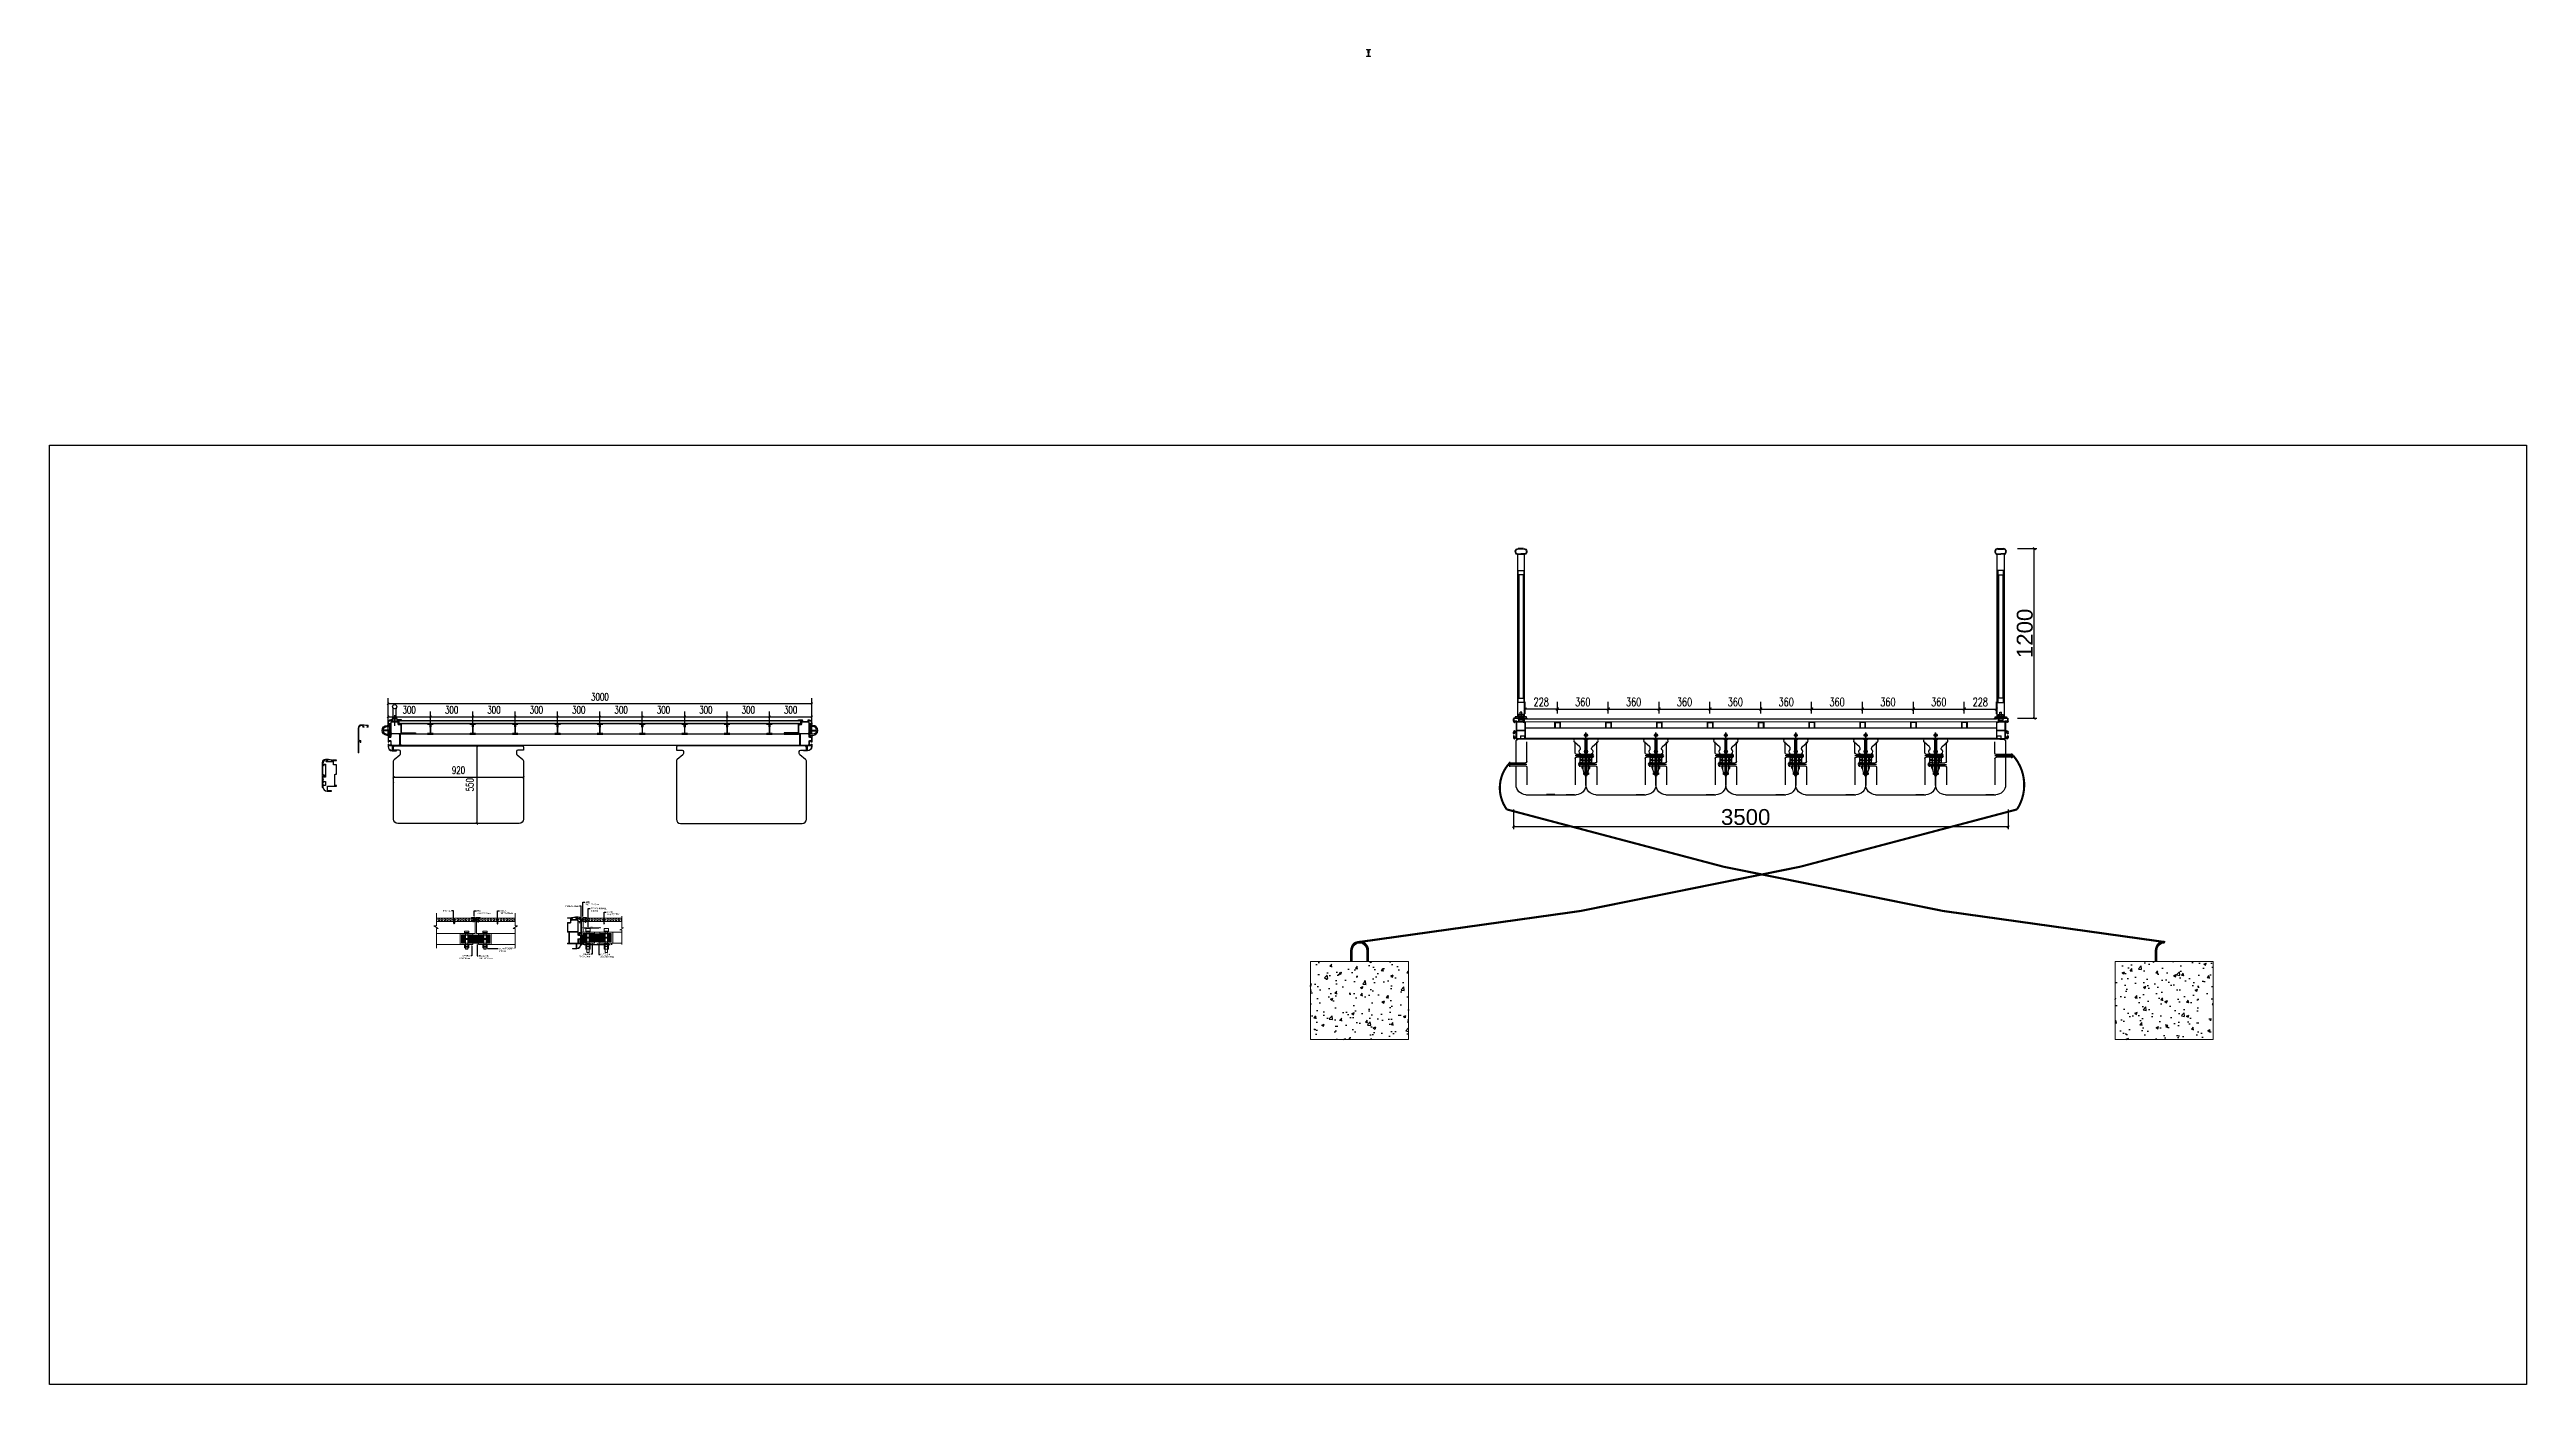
# Model space of a CAD drawing. Header units: millimetres. Extents: x -1822632 to -1305911, y 1206448 to 1536160.
# Drawn here: x -1738066 to -1720533, y 1206448 to 1215895 of the extents above; entities that cross this region are included whole.
import ezdxf
from ezdxf import colors
from ezdxf.entities.mleader import LeaderData, LeaderLine
from ezdxf.math import Vec2, Vec3

# ---------------------------------------------------------------- set-up
doc = ezdxf.new("R2010")
doc.units = ezdxf.units.MM
doc.header["$LTSCALE"] = 1000
for name, pattern in [('ACAD_ISO02W100', [15, 12, -3]), ('DASH', [0.35, 0.25, -0.1]), ('PHANTOM', [63.5, 31.75, -6.35, 6.35, -6.35, 6.35, -6.35])]:
    doc.linetypes.add(name, pattern=pattern)
doc.layers.get('0').update_dxf_attribs({"linetype": 'CONTINUOUS'})
doc.layers.get('DEFPOINTS').update_dxf_attribs({"linetype": 'CONTINUOUS'})
for name, color, linetype in [('W- bollard系船栓', 4, 'CONTINUOUS'), ('W-_ANTICOLLISION防撞措施', 6, 'CONTINUOUS'), ('W-_BOLLARD系船栓', 4, 'CONTINUOUS'), ('W-mark标注', 3, 'CONTINUOUS'), ('W-STEEL_FRAME钢架', 3, 'CONTINUOUS'), ('W-WOOD_FLOOR木地板', 30, 'CONTINUOUS'), ('W-WOOD_STUD木龙骨', 25, 'CONTINUOUS'), ('中实线', 1, 'CONTINUOUS'), ('主梁', 3, 'CONTINUOUS'), ('加强板', 5, 'CONTINUOUS'), ('塑木板', 32, 'CONTINUOUS'), ('尺寸', 6, 'CONTINUOUS'), ('扣板', 3, 'CONTINUOUS'), ('文字', 4, 'CONTINUOUS'), ('桩', 170, 'CONTINUOUS'), ('粗实线', 3, 'CONTINUOUS'), ('结构', 1, 'CONTINUOUS'), ('螺丝', 7, 'CONTINUOUS'), ('软质管', 5, 'CONTINUOUS'), ('铝架', 4, 'CONTINUOUS'), ('驳岸', 148, 'CONTINUOUS')]:
    doc.layers.add(name, color=color, linetype=linetype)
doc.layers.add('W-float bowl浮筒', color=253, linetype='CONTINUOUS', plot=False)
doc.styles.add('_TCH_DIM_T3', font='SIMPLEX', dxfattribs={"width": 0.705882, "bigfont": 'GBCBIG'})
doc.styles.add('M', font='arial.ttf')
doc.styles.add('STANDARD_T3', font='simplex.shx', dxfattribs={"width": 0.7, "bigfont": 'gbcbig.shx'})
doc.dimstyles.new('15', dxfattribs={"dimscale": 15, "dimtxt": 2.5, "dimasz": 1, "dimexe": 1.25, "dimexo": 0.625, "dimtad": 1, "dimdec": 0, "dimtxsty": 'M', "dimblk": 'ARCHTICK', "dimcen": 2.5, "dimadec": 0, "dimazin": 0, "dimtfac": 1, "dimtdec": 0, "dimtmove": 0, "dimatfit": 3, "dimfxl": 1, "dimfxlon": 1, "dimarcsym": 0})
doc.dimstyles.new('3', dxfattribs={"dimscale": 3, "dimtxt": 2.5, "dimasz": 2.5, "dimexe": 1.25, "dimexo": 0.625, "dimtad": 1, "dimdsep": 46, "dimtxsty": 'M', "dimcen": 2.5, "dimadec": 0, "dimazin": 0, "dimtfac": 1, "dimtmove": 0, "dimatfit": 3, "dimfxl": 1, "dimfxlon": 1, "dimarcsym": 0})
doc.dimstyles.new('_T&20', dxfattribs={"dimtxt": 59.5, "dimasz": 20, "dimexe": 50, "dimexo": 60, "dimgap": 20, "dimtad": 1, "dimdec": 0, "dimzin": 0, "dimdsep": 46, "dimtxsty": '_TCH_DIM_T3', "dimblk": 'ARCHTICK', "dimcen": 0.09, "dimclrt": 7, "dimazin": 2, "dimtfac": 1, "dimtdec": 0, "dimtix": 1, "dimtmove": 2, "dimatfit": 3, "dimfxl": 1, "dimtolj": 1, "dimtzin": 0, "dimarcsym": 0})
doc.dimstyles.new('W__15', dxfattribs={"dimtxt": 52.5, "dimasz": 15, "dimexe": 37.5, "dimexo": 45, "dimgap": 22.5, "dimtad": 1, "dimdec": 0, "dimzin": 0, "dimdsep": 46, "dimtxsty": 'STANDARD_T3', "dimblk": 'ARCHTICK', "dimcen": 0.09, "dimclrd": 1, "dimclre": 1, "dimclrt": 2, "dimadec": 0, "dimazin": 0, "dimtfac": 1, "dimtdec": 0, "dimtix": 1, "dimtmove": 2, "dimatfit": 3, "dimldrblk": 'ARCHTICK', "dimfxl": 1, "dimtolj": 1, "dimtzin": 0, "dimarcsym": 0})
pattern_1 = [(0, (-1670506.2939, 1288790.126), (0, 1.375), [1, -0.375]), (90, (-1670506.2939, 1288790.126), (-1.375, 8e-17), [1, -0.375])]
pattern_2 = [(0, (-1669646.8862, 1288799.426), (0, 1.375), [1, -0.375]), (90, (-1669646.8862, 1288799.426), (-1.375, 8e-17), [1, -0.375])]

msp = doc.modelspace()

# ---------------------------------------------------------------- blocks, each defined once
blk = doc.blocks.new('_Oblique')
at = {"color": 0, "linetype": 'ByBlock', "lineweight": -2}
blk.add_line((-0.5, -0.5), (0.5, 0.5), dxfattribs=at)
blk = doc.blocks.new('*D317')
at = {"color": 0, "lineweight": -2, "transparency": 16777216}
for p, q in [((-1727703, 1210516), (-1727703, 1210377)), ((-1724203, 1210516), (-1724203, 1210377)), ((-1727703, 1210396), (-1724203, 1210396))]:
    blk.add_line(p, q, dxfattribs=at)
at = {"layer": 'DEFPOINTS', "color": 0, "transparency": 16777216}
for p in [(-1727703, 1211256), (-1724203, 1211260), (-1724203, 1210396)]:
    blk.add_point(p, dxfattribs=at)
at = {"color": 0, "lineweight": -2, "transparency": 16777216, "xscale": 15, "yscale": 15, "zscale": 15, "rotation": 180}
blk.add_blockref('_Oblique', (-1727703, 1210396), dxfattribs=at)
at = {"color": 0, "lineweight": -2, "transparency": 16777216, "xscale": 15, "yscale": 15, "zscale": 15}
blk.add_blockref('_Oblique', (-1724203, 1210396), dxfattribs=at)
at = {"color": 0, "transparency": 16777216, "insert": (-1726060, 1210463), "char_height": 112.5, "attachment_point": 5, "style": 'M'}
blk.add_mtext('3500', dxfattribs=at)
blk = doc.blocks.new('3.')
at = {"color": 8, "lineweight": 5}
blk.add_line((750206, -189036), (750221, -189036), dxfattribs=at)
at = {"color": 3, "lineweight": 5}
for p, q in [((750252, -189161), (750252, -189147)), ((750253, -189146), (750278, -189146)), ((750258, -189162), (750253, -189162)), ((750259, -189164), (750259, -189163)), ((750273, -189164), (750273, -189163)), ((750278, -189162), (750274, -189162)), ((750293, -189165), (750274, -189165)), ((750293, -189165), (750275, -189165)), ((750279, -189161), (750279, -189147)), ((750293, -189162), (750283, -189162)), ((750294, -189163), (750294, -189164))]:
    blk.add_line(p, q, dxfattribs=at)
at = {"color": 8, "lineweight": 5}
blk.add_arc((750206, -189035), 1, 180, 270, dxfattribs=at)
at = {"color": 8, "lineweight": 20, "ltscale": 0.5}
blk.add_arc((750221, -189038), 2, 0, 90, dxfattribs=at)
at = {"color": 3, "lineweight": 5}
for centre, start, end in [((750253, -189147), 90, 180), ((750253, -189161), 180, 270), ((750258, -189163), 0, 90), ((750258, -189164), 270, 360), ((750274, -189163), 90, 180), ((750274, -189164), 180, 270), ((750278, -189147), 0, 90), ((750278, -189161), 270, 0), ((750293, -189163), 0, 90), ((750293, -189164), 270, 0)]:
    blk.add_arc(centre, 1, start, end, dxfattribs=at)
at = {"layer": '中实线', "color": 8, "linetype": 'ByBlock', "lineweight": 20, "ltscale": 0.5}
for p, q in [((750205, -189035), (750205, -189022)), ((750205, -189036), (750205, -189036)), ((750232, -189021), (750206, -189021)), ((750216, -189021), (750216, -189021)), ((750223, -189040), (750223, -189038)), ((750223, -189046), (750223, -189102)), ((750223, -189107), (750223, -189161)), ((750266, -189045), (750224, -189045)), ((750279, -189103), (750224, -189103)), ((750279, -189106), (750224, -189106)), ((750248, -189162), (750224, -189162)), ((750225, -189042), (750233, -189042)), ((750235, -189040), (750235, -189024)), ((750249, -189161), (750249, -189144)), ((750250, -189143), (750279, -189143)), ((750271, -189049), (750277, -189049)), ((750280, -189052), (750280, -189102)), ((750280, -189107), (750280, -189142))]:
    blk.add_line(p, q, dxfattribs=at)
for centre, radius, start, end in [((750206, -189022), 1, 90, 180), ((750225, -189040), 2, 180, 269.9404), ((750224, -189046), 1, 90, 180), ((750224, -189102), 1, 180, 270), ((750224, -189107), 1, 90, 180), ((750224, -189161), 1, 180, 270), ((750232, -189024), 3, 0, 90), ((750233, -189040), 2, 269.9404, 0), ((750248, -189161), 1, 270, 0), ((750250, -189144), 1, 90, 180), ((750266, -189047), 2, 11.537, 90), ((750271, -189046), 3, 191.537, 270), ((750277, -189052), 3, 0, 90), ((750279, -189102), 1, 270, 0), ((750279, -189107), 1, 0, 90), ((750279, -189142), 1, 270, 0)]:
    blk.add_arc(centre, radius, start, end, dxfattribs=at)
at = {"layer": '粗实线', "linetype": 'ByBlock', "ltscale": 0.5}
for p, q in [((750201, -189039), (750201, -189022)), ((750201, -189126), (750201, -189116)), ((750201, -189145), (750201, -189156)), ((750205, -189129), (750203, -189129)), ((750203, -189143), (750205, -189143)), ((750205, -189143), (750203, -189143)), ((750205, -189122), (750205, -189129)), ((750205, -189150), (750205, -189143)), ((750221, -189017), (750206, -189017)), ((750219, -189121), (750206, -189121)), ((750219, -189151), (750206, -189151)), ((750210, -189040), (750209, -189048)), ((750209, -189107), (750210, -189115)), ((750209, -189164), (750210, -189157)), ((750218, -189039), (750211, -189039)), ((750211, -189115), (750218, -189115)), ((750211, -189156), (750219, -189156)), ((750216, -189017), (750221, -189017)), ((750220, -189041), (750220, -189077)), ((750220, -189077), (750220, -189077)), ((750220, -189078), (750220, -189084)), ((750220, -189078), (750220, -189113)), ((750220, -189078), (750220, -189078)), ((750220, -189135), (750220, -189122)), ((750220, -189136), (750220, -189135)), ((750220, -189150), (750220, -189136)), ((750220, -189136), (750220, -189136)), ((750220, -189157), (750220, -189164)), ((750258, -189165), (750221, -189165)), ((750236, -189017), (750241, -189017)), ((750238, -189025), (750238, -189041)), ((750239, -189024), (750246, -189024)), ((750239, -189042), (750253, -189042)), ((750246, -189020), (750246, -189024)), ((750253, -189042), (750253, -189043)), ((750254, -189042), (750267, -189042)), ((750254, -189043), (750254, -189042)), ((750260, -189024), (750260, -189020)), ((750267, -189024), (750261, -189024)), ((750266, -189017), (750271, -189017)), ((750268, -189041), (750268, -189025)), ((750272, -189021), (750272, -189045)), ((750296, -189020), (750273, -189020)), ((750273, -189046), (750282, -189046)), ((750283, -189047), (750283, -189085)), ((750283, -189085), (750283, -189086)), ((750283, -189086), (750283, -189161)), ((750283, -189086), (750283, -189086)), ((750286, -189017), (750296, -189017)), ((750296, -189020), (750296, -189017))]:
    blk.add_line(p, q, dxfattribs=at)
at = {"layer": '粗实线', "color": 3, "linetype": 'ByBlock', "ltscale": 0.5}
blk.add_line((750206, -189151), (750219, -189151), dxfattribs=at)
at = {"layer": '粗实线', "linetype": 'ByBlock', "ltscale": 0.5}
for centre, radius, start, end in [((750206, -189022), 5, 90, 180), ((750211, -189039), 9.84, 179.7094, 251.9861), ((750211, -189116), 10.1, 110.0422, 179.7055), ((750203, -189126), 2.5, 180, 270), ((750203, -189145), 2.5, 90, 180), ((750211, -189156), 10.1, 180.2945, 249.9578), ((750206, -189122), 1, 90, 180), ((750205, -189129), 0.2, 270, 0), ((750205, -189143), 0.2, 0, 90), ((750205, -189143), 0.2, 0, 90), ((750206, -189150), 1, 180, 270), ((750208, -189047), 1, 270, 349.7), ((750208, -189107), 1.03, 10.8147, 98.718), ((750208, -189164), 1.03, 261.282, 349.1853), ((750211, -189040), 1, 90, 169.7), ((750211, -189114), 1, 190.3, 270), ((750211, -189157), 1, 90, 169.7), ((750218, -189041), 2, 360, 90), ((750218, -189113), 2, 270, 0), ((750219, -189122), 1, 0, 90), ((750219, -189157), 1, 0, 90), ((750220, -189077), 0.2, 315, 45), ((750220, -189077), 0.2, 180, 225), ((750220, -189078), 0.2, 135, 180), ((750220, -189135), 0.2, 180, 225), ((750220, -189136), 0.2, 135, 180), ((750220, -189136), 0.2, 315, 45), ((750221, -189164), 1, 180, 270), ((750239, -189025), 1, 90, 180), ((750239, -189041), 1, 180, 270), ((750241, -189024), 6.6, 38.3047, 92.8074), ((750246, -189024), 0.2, 270, 0.2741), ((750253, -189043), 0.2, 45, 90), ((750253, -189043), 0.2, 225, 315), ((750254, -189043), 0.2, 90, 135), ((750266, -189024), 6.6, 87.1926, 141.6953), ((750261, -189024), 0.2, 180, 270), ((750267, -189025), 1, 0, 90), ((750267, -189041), 1, 270, 0), ((750273, -189021), 1, 90, 180), ((750273, -189045), 1, 180, 270), ((750282, -189047), 1, 0, 90), ((750283, -189086), 0.2, 135, 225), ((750283, -189162), 0.5, 90, 0), ((750283, -189162), 0.5, 90, 0), ((750283, -189085), 0.2, 315, 0), ((750283, -189086), 0.2, 360, 45)]:
    blk.add_arc(centre, radius, start, end, dxfattribs=at)
at = {"layer": '粗实线', "color": 3, "linetype": 'ByBlock', "ltscale": 0.5}
blk.add_arc((750219, -189150), 1, 270, 0, dxfattribs=at)
at = {"layer": '结构', "color": 3, "linetype": 'ByBlock', "lineweight": 0, "ltscale": 0.5}
for p, q in [((750221, -189017), (750221, -189018)), ((750221, -189018), (750222, -189017)), ((750222, -189017), (750223, -189017)), ((750223, -189017), (750223, -189018)), ((750223, -189018), (750224, -189017)), ((750224, -189017), (750225, -189017)), ((750225, -189017), (750225, -189018)), ((750225, -189018), (750226, -189017)), ((750226, -189017), (750227, -189017)), ((750227, -189017), (750227, -189018)), ((750227, -189018), (750228, -189017)), ((750228, -189017), (750229, -189017)), ((750229, -189017), (750229, -189018)), ((750229, -189018), (750230, -189017)), ((750230, -189017), (750231, -189017)), ((750231, -189017), (750231, -189018)), ((750231, -189018), (750232, -189017)), ((750232, -189017), (750233, -189017)), ((750233, -189017), (750233, -189018)), ((750233, -189018), (750234, -189017)), ((750234, -189017), (750235, -189017)), ((750235, -189017), (750235, -189018)), ((750235, -189018), (750236, -189017)), ((750236, -189017), (750238, -189017)), ((750271, -189017), (750269, -189017)), ((750271, -189018), (750271, -189017)), ((750273, -189017), (750272, -189017)), ((750272, -189017), (750272, -189018)), ((750273, -189018), (750273, -189017)), ((750275, -189017), (750274, -189017)), ((750274, -189017), (750274, -189018)), ((750275, -189018), (750275, -189017)), ((750277, -189017), (750276, -189017)), ((750276, -189017), (750276, -189018)), ((750277, -189018), (750277, -189017)), ((750279, -189017), (750278, -189017)), ((750278, -189017), (750278, -189018)), ((750279, -189018), (750279, -189017)), ((750281, -189017), (750280, -189017)), ((750280, -189017), (750280, -189018)), ((750281, -189018), (750281, -189017)), ((750283, -189017), (750282, -189017)), ((750282, -189017), (750282, -189018)), ((750283, -189018), (750283, -189017)), ((750285, -189017), (750284, -189017)), ((750284, -189017), (750284, -189018)), ((750285, -189018), (750285, -189017)), ((750286, -189017), (750286, -189018))]:
    blk.add_line(p, q, dxfattribs=at)
for centre, start, end in [((750221, -189018), 45, 90), ((750221, -189018), 225, 315), ((750222, -189018), 90, 135), ((750223, -189018), 45, 90), ((750223, -189018), 225, 315), ((750224, -189018), 90, 135), ((750225, -189018), 45, 90), ((750225, -189018), 225, 315), ((750226, -189018), 90, 135), ((750227, -189018), 45, 90), ((750227, -189018), 225, 315), ((750228, -189018), 90, 135), ((750229, -189018), 45, 90), ((750229, -189018), 225, 315), ((750230, -189018), 90, 135), ((750231, -189018), 45, 90), ((750231, -189018), 225, 315), ((750232, -189018), 90, 135), ((750233, -189018), 45, 90), ((750233, -189018), 225, 315), ((750234, -189018), 90, 135), ((750235, -189018), 45, 90), ((750235, -189018), 225, 315), ((750236, -189018), 90, 135), ((750271, -189018), 45, 90), ((750272, -189018), 225, 315), ((750272, -189018), 90, 135), ((750273, -189018), 45, 90), ((750274, -189018), 225, 315), ((750274, -189018), 90, 135), ((750275, -189018), 45, 90), ((750276, -189018), 225, 315), ((750276, -189018), 90, 135), ((750277, -189018), 45, 90), ((750278, -189018), 225, 315), ((750278, -189018), 90, 135), ((750279, -189018), 45, 90), ((750280, -189018), 225, 315), ((750280, -189018), 90, 135), ((750281, -189018), 45, 90), ((750282, -189018), 225, 315), ((750282, -189018), 90, 135), ((750283, -189018), 45, 90), ((750284, -189018), 225, 315), ((750284, -189018), 90, 135), ((750285, -189018), 45, 90), ((750286, -189018), 225, 315), ((750286, -189018), 90, 135)]:
    blk.add_arc(centre, 0.2, start, end, dxfattribs=at)
blk = doc.blocks.new('0.')
at = {"color": 2}
for p, q in [((720698, -189476), (720698, -189506)), ((720738, -189476), (720698, -189476)), ((720698, -189506), (720738, -189506)), ((720738, -189506), (720738, -189476))]:
    blk.add_line(p, q, dxfattribs=at)
blk = doc.blocks.new('0123')
at = {"color": 3}
for p, q in [((853044, -95464), (853044, -95463)), ((853044, -95463), (853073, -95463)), ((853047, -95468), (853047, -95466)), ((853047, -95466), (853073, -95466)), ((853053, -95426), (853092, -95426)), ((853053, -95429), (853092, -95429)), ((853100, -95463), (853073, -95463)), ((853097, -95466), (853073, -95466)), ((853097, -95468), (853097, -95466)), ((853100, -95464), (853100, -95463))]:
    blk.add_line(p, q, dxfattribs=at)
at = {"color": 1}
for p, q in [((853097, -95466), (853047, -95466)), ((853047, -96616), (853047, -95466)), ((853097, -95466), (853097, -96616)), ((853097, -96616), (853047, -96616))]:
    blk.add_line(p, q, dxfattribs=at)
at = {"color": 2}
for p, q in [((853052, -95611), (853052, -96486)), ((853092, -95611), (853092, -96486))]:
    blk.add_line(p, q, dxfattribs=at)
at = {"color": 0}
for p, q in [((853057, -95611), (853057, -96486)), ((853087, -95611), (853087, -96486))]:
    blk.add_line(p, q, dxfattribs=at)
for p, q in [((853054, -96601), (853089, -96601)), ((853054, -96601), (853054, -96613)), ((853066, -96634), (853066, -96584)), ((853066, -96584), (853078, -96584)), ((853078, -96634), (853078, -96584)), ((853089, -96613), (853089, -96601)), ((853032, -96616), (853112, -96616)), ((853032, -96626), (853032, -96616)), ((853032, -96616), (853112, -96616)), ((853032, -96626), (853032, -96616)), ((853112, -96626), (853032, -96626)), ((853112, -96626), (853032, -96626)), ((853054, -96613), (853089, -96613)), ((853087, -96634), (853057, -96634)), ((853087, -96644), (853057, -96644)), ((853059, -96626), (853084, -96626)), ((853112, -96616), (853112, -96626)), ((853112, -96616), (853112, -96626))]:
    blk.add_line(p, q)
at = {"color": 3}
for centre, radius, start, end in [((853052, -95447), 21.3, 87.6681, 255.5278), ((853052, -95447), 18.3, 87.6681, 242.9812), ((853091, -95447), 21.3, 284.4722, 92.3319), ((853091, -95447), 18.3, 297.0188, 92.3319)]:
    blk.add_arc(centre, radius, start, end, dxfattribs=at)
at = {"layer": '塑木板', "color": 251, "linetype": 'PHANTOM'}
for p, q in [((853065, -96626), (853065, -96616)), ((853065, -96626), (853065, -96616)), ((853072, -96626), (853072, -96616)), ((853079, -96626), (853079, -96616)), ((853079, -96626), (853079, -96616))]:
    blk.add_line(p, q, dxfattribs=at)
for p in [(132354, 93895), (132354, 92991)]:
    blk.add_blockref('0.', p)
blk = doc.blocks.new('*U299')
for p, q in [((-87, 97), (-87, 97)), ((-44, 54), (-82, 87)), ((75, 111), (-75, 111)), ((-40, 37), (-40, 46)), ((-24, 1), (-34, 1)), ((24, 1), (34, 1)), ((40, 37), (40, 46)), ((44, 54), (82, 87)), ((87, 97), (87, 97)), ((-27, -97), (-27, -85)), ((-25, -83), (-21, -83)), ((-23, -101), (-21, -101)), ((-21, -105), (-21, -2)), ((-16, -125), (-21, -107)), ((0, -129), (-10, -129)), ((0, -129), (10, -129)), ((16, -125), (21, -107)), ((21, -105), (21, -2)), ((25, -83), (21, -83)), ((23, -101), (21, -101)), ((27, -97), (27, -85))]:
    blk.add_line(p, q)
at = {"color": 1}
blk.add_line((0, -157), (0, 157), dxfattribs=at)
for centre, radius, start, end in [((-75, 99), 12, 90, 173.145), ((-62, 97), 25, 173.145, 180), ((-74, 97), 13, 180, 229.6001), ((-35, 21), 15, 115.9461, 243.6496), ((-50, 46), 10, 0, 49.6001), ((-43, 37), 3, 296.9519, 0), ((-43, 5), 3, 11.9129, 63.686), ((-34, 7), 6.03, 191.9129, 269.8975), ((-24, -2), 3, 0, 90), ((24, -2), 3, 90, 180), ((34, 7), 6.03, 270.1025, 348.0871), ((50, 46), 10, 130.3999, 180), ((43, 37), 3, 180, 243.0481), ((43, 5), 3, 116.314, 168.0871), ((35, 21), 15, 296.3504, 64.0539), ((75, 99), 12, 6.855, 90), ((74, 97), 13, 310.3999, 0), ((62, 97), 25, 0, 6.855), ((-25, -85), 2, 90, 180), ((-23, -97), 4, 180, 270), ((-13, -105), 8, 180, 194.4965), ((-10, -123), 6, 194.4965, 270), ((10, -123), 6, 270, 345.5035), ((13, -105), 8, 345.5035, 0), ((23, -97), 4, 270, 0), ((25, -85), 2, 0, 90)]:
    blk.add_arc(centre, radius, start, end)
blk.add_ellipse((0, 21), major_axis=(0, -14.1), ratio=0.752648)
blk = doc.blocks.new('*U298')
at = {"color": 0, "linetype": 'ByBlock', "lineweight": -2, "transparency": 16777216}
blk.add_blockref('*U299', (0, 0), dxfattribs=at)
blk = doc.blocks.new('*U306')
at = {"color": 8}
for p, q in [((-43, 7), (-43, -7)), ((-40, 10), (40, 10)), ((-38, 9), (-38, 10)), ((-30, 7), (-36, 7)), ((-28, 10), (-28, 9)), ((-25, 10), (-25, -10)), ((25, 10), (25, -10)), ((28, 10), (28, 9)), ((30, 7), (36, 7)), ((38, 9), (38, 10)), ((42, -7), (42, 7)), ((-40, -10), (40, -10)), ((-38, -9), (-38, -10)), ((-30, -7), (-36, -7)), ((-28, -9), (-28, -10)), ((28, -9), (28, -10)), ((30, -7), (36, -7)), ((38, -9), (38, -10))]:
    blk.add_line(p, q, dxfattribs=at)
for centre, radius, start, end in [((-40, 7), 3, 90, 180), ((-36, 9), 2, 180, 270), ((-30, 9), 2, 270, 0), ((30, 9), 2, 180, 270), ((36, 9), 2, 270, 0), ((40, 7), 3, 0, 90), ((-40, -7), 3, 180, 270), ((-36, -9), 2, 90, 180), ((-30, -9), 2, 0, 90), ((30, -9), 2, 90, 180), ((36, -9), 2, 0, 90), ((40, -7), 3, 270, 0)]:
    blk.add_arc(centre, radius, start, end, dxfattribs=at)
blk = doc.blocks.new('*U305')
at = {"color": 0, "linetype": 'ByBlock', "lineweight": -2, "transparency": 16777216}
blk.add_blockref('*U306', (0, 0), dxfattribs=at)
blk = doc.blocks.new('*U297')
blk.add_blockref('*U305', (0, 0))
blk = doc.blocks.new('*U296')
at = {"color": 0, "linetype": 'ByBlock', "lineweight": -2, "transparency": 16777216}
for p in [(0, 20), (0, 0)]:
    blk.add_blockref('*U297', p, dxfattribs=at)
blk = doc.blocks.new('*U300')
blk.add_line((-8, -1), (8, 1))
blk = doc.blocks.new('*U301')
at = {"color": 0, "linetype": 'ByBlock', "lineweight": -2, "transparency": 16777216}
for p in [(0, 0), (0, -4), (0, -8), (0, -11), (0, -15), (0, -19), (0, -23), (0, -27), (0, -31), (0, -34), (0, -38), (0, -42), (0, -46), (0, -50), (0, -54), (0, -57), (0, -61), (0, -65), (0, -69), (0, -73), (0, -76), (0, -80), (0, -84), (0, -88), (0, -92), (0, -96), (0, -99), (0, -103), (0, -107), (0, -111), (0, -115), (0, -119), (0, -122), (0, -126), (0, -130), (0, -134), (0, -138), (0, -141), (0, -145), (0, -149), (0, -153), (0, -157), (0, -161), (0, -164), (0, -168), (0, -172), (0, -176), (0, -180), (0, -184), (0, -187), (0, -191), (0, -195), (0, -199), (0, -203), (0, -206), (0, -210), (0, -214), (0, -218), (0, -222), (0, -226), (0, -229), (0, -233), (0, -237), (0, -241), (0, -245), (0, -249), (0, -252), (0, -256)]:
    blk.add_blockref('*U300', p, dxfattribs=at)
blk = doc.blocks.new('124')
at = {"color": 5}
for p, q in [((1325591, -187690), (1325591, -187540)), ((1325611, -187520), (1326066, -187520)), ((1325633, -187518), (1325633, -187520)), ((1325633, -187518), (1326044, -187518)), ((1325667, -187680), (1325667, -187540)), ((1326010, -187620), (1326010, -187540)), ((1326086, -187540), (1326086, -187630)), ((1325539, -187700), (1325667, -187700)), ((1325547, -187717), (1325547, -187683)), ((1325547, -187690), (1325657, -187690)), ((1325547, -187710), (1325657, -187710)), ((1325591, -187845), (1325591, -187710)), ((1325667, -187720), (1325667, -187845)), ((1326138, -187640), (1326010, -187640)), ((1326010, -187660), (1326010, -187845)), ((1326131, -187630), (1326020, -187630)), ((1326131, -187650), (1326020, -187650)), ((1326086, -187650), (1326086, -187845)), ((1326131, -187657), (1326131, -187623)), ((1325661, -187915), (1326016, -187915)), ((1326006, -187915), (1325946, -187915))]:
    blk.add_line(p, q, dxfattribs=at)
for centre, start, end in [((1325547, -187700), 90, 270), ((1326131, -187640), 270, 90.0088)]:
    blk.add_arc(centre, 10, start, end, dxfattribs=at)
at = {"color": 5, "extrusion": (0, 0, -1)}
for centre, major_axis, start_param, end_param in [((1325611, -187540), (20, 0.8), 3.182592, 4.753388), ((1326066, -187540), (-20, 0.8), 1.52984, 3.100637), ((1325657, -187680), (-9.99, 0.4), 3.101993, 4.665614), ((1325657, -187720), (-9.79, 2.04), 1.372765, 2.936386), ((1326020, -187620), (9.96, 0.91), 1.669035, 3.232657), ((1326020, -187660), (-9.55, 2.95), -0.299687, 1.263935), ((1325661, -187845), (-70, 0.1), 4.711391, 6.282187), ((1326016, -187845), (-70, 0.4), 3.135871, 4.706668)]:
    blk.add_ellipse(centre, major_axis=major_axis, ratio=1, start_param=start_param, end_param=end_param, dxfattribs=at)
blk = doc.blocks.new('*U271')
for p, q in [((-87, 97), (-87, 97)), ((-44, 54), (-82, 87)), ((75, 111), (-75, 111)), ((-40, 37), (-40, 46)), ((-24, 1), (-34, 1)), ((24, 1), (34, 1)), ((40, 37), (40, 46)), ((44, 54), (82, 87)), ((87, 97), (87, 97)), ((-27, -97), (-27, -85)), ((-25, -83), (-21, -83)), ((-23, -101), (-21, -101)), ((-21, -105), (-21, -2)), ((-16, -125), (-21, -107)), ((0, -129), (-10, -129)), ((0, -129), (10, -129)), ((16, -125), (21, -107)), ((21, -105), (21, -2)), ((25, -83), (21, -83)), ((23, -101), (21, -101)), ((27, -97), (27, -85))]:
    blk.add_line(p, q)
at = {"color": 1}
blk.add_line((0, -157), (0, 157), dxfattribs=at)
for centre, radius, start, end in [((-75, 99), 12, 90, 173.145), ((-62, 97), 25, 173.145, 180), ((-74, 97), 13, 180, 229.6001), ((-35, 21), 15, 115.9461, 243.6496), ((-50, 46), 10, 0, 49.6001), ((-43, 37), 3, 296.9519, 0), ((-43, 5), 3, 11.9129, 63.686), ((-34, 7), 6.03, 191.9129, 269.8975), ((-24, -2), 3, 0, 90), ((24, -2), 3, 90, 180), ((34, 7), 6.03, 270.1025, 348.0871), ((50, 46), 10, 130.3999, 180), ((43, 37), 3, 180, 243.0481), ((43, 5), 3, 116.314, 168.0871), ((35, 21), 15, 296.3504, 64.0539), ((75, 99), 12, 6.855, 90), ((74, 97), 13, 310.3999, 0), ((62, 97), 25, 0, 6.855), ((-25, -85), 2, 90, 180), ((-23, -97), 4, 180, 270), ((-13, -105), 8, 180, 194.4965), ((-10, -123), 6, 194.4965, 270), ((10, -123), 6, 270, 345.5035), ((13, -105), 8, 345.5035, 0), ((23, -97), 4, 270, 0), ((25, -85), 2, 0, 90)]:
    blk.add_arc(centre, radius, start, end)
blk.add_ellipse((0, 21), major_axis=(0, -14.1), ratio=0.752648)
blk = doc.blocks.new('*U270')
at = {"color": 0, "linetype": 'ByBlock', "lineweight": -2, "transparency": 16777216}
blk.add_blockref('*U271', (0, 0), dxfattribs=at)
blk = doc.blocks.new('*U308')
at = {"color": 8}
for p, q in [((-43, 7), (-43, -7)), ((-40, 10), (40, 10)), ((-38, 9), (-38, 10)), ((-30, 7), (-36, 7)), ((-28, 10), (-28, 9)), ((-25, 10), (-25, -10)), ((25, 10), (25, -10)), ((28, 10), (28, 9)), ((30, 7), (36, 7)), ((38, 9), (38, 10)), ((42, -7), (42, 7)), ((-40, -10), (40, -10)), ((-38, -9), (-38, -10)), ((-30, -7), (-36, -7)), ((-28, -9), (-28, -10)), ((28, -9), (28, -10)), ((30, -7), (36, -7)), ((38, -9), (38, -10))]:
    blk.add_line(p, q, dxfattribs=at)
for centre, radius, start, end in [((-40, 7), 3, 90, 180), ((-36, 9), 2, 180, 270), ((-30, 9), 2, 270, 0), ((30, 9), 2, 180, 270), ((36, 9), 2, 270, 0), ((40, 7), 3, 0, 90), ((-40, -7), 3, 180, 270), ((-36, -9), 2, 90, 180), ((-30, -9), 2, 0, 90), ((30, -9), 2, 90, 180), ((36, -9), 2, 0, 90), ((40, -7), 3, 270, 0)]:
    blk.add_arc(centre, radius, start, end, dxfattribs=at)
blk = doc.blocks.new('*U307')
at = {"color": 0, "linetype": 'ByBlock', "lineweight": -2, "transparency": 16777216}
blk.add_blockref('*U308', (0, 0), dxfattribs=at)
blk = doc.blocks.new('*U269')
blk.add_blockref('*U307', (0, 0))
blk = doc.blocks.new('*U304')
at = {"color": 0, "linetype": 'ByBlock', "lineweight": -2, "transparency": 16777216}
for p in [(0, 20), (0, 0)]:
    blk.add_blockref('*U269', p, dxfattribs=at)
blk = doc.blocks.new('*U302')
blk.add_line((-8, -1), (8, 1))
blk = doc.blocks.new('*U303')
at = {"color": 0, "linetype": 'ByBlock', "lineweight": -2, "transparency": 16777216}
for p in [(0, 0), (0, -4), (0, -8), (0, -11), (0, -15), (0, -19), (0, -23), (0, -27), (0, -31), (0, -34), (0, -38), (0, -42), (0, -46), (0, -50), (0, -54), (0, -57), (0, -61), (0, -65), (0, -69), (0, -73), (0, -76), (0, -80), (0, -84), (0, -88), (0, -92), (0, -96), (0, -99), (0, -103), (0, -107), (0, -111), (0, -115), (0, -119), (0, -122), (0, -126), (0, -130), (0, -134), (0, -138), (0, -141), (0, -145), (0, -149), (0, -153), (0, -157), (0, -161), (0, -164), (0, -168), (0, -172), (0, -176), (0, -180), (0, -184), (0, -187), (0, -191), (0, -195), (0, -199), (0, -203), (0, -206), (0, -210), (0, -214), (0, -218), (0, -222), (0, -226), (0, -229), (0, -233), (0, -237), (0, -241), (0, -245), (0, -249), (0, -252), (0, -256)]:
    blk.add_blockref('*U302', p, dxfattribs=at)
blk = doc.blocks.new('*U277')
for p, q in [((-87, 97), (-87, 97)), ((-44, 54), (-82, 87)), ((75, 111), (-75, 111)), ((-40, 37), (-40, 46)), ((-24, 1), (-34, 1)), ((24, 1), (34, 1)), ((40, 37), (40, 46)), ((44, 54), (82, 87)), ((87, 97), (87, 97)), ((-27, -97), (-27, -85)), ((-25, -83), (-21, -83)), ((-23, -101), (-21, -101)), ((-21, -105), (-21, -2)), ((-16, -125), (-21, -107)), ((0, -129), (-10, -129)), ((0, -129), (10, -129)), ((16, -125), (21, -107)), ((21, -105), (21, -2)), ((25, -83), (21, -83)), ((23, -101), (21, -101)), ((27, -97), (27, -85))]:
    blk.add_line(p, q)
at = {"color": 1}
blk.add_line((0, -157), (0, 157), dxfattribs=at)
for centre, radius, start, end in [((-75, 99), 12, 90, 173.145), ((-62, 97), 25, 173.145, 180), ((-74, 97), 13, 180, 229.6001), ((-35, 21), 15, 115.9461, 243.6496), ((-50, 46), 10, 0, 49.6001), ((-43, 37), 3, 296.9519, 0), ((-43, 5), 3, 11.9129, 63.686), ((-34, 7), 6.03, 191.9129, 269.8975), ((-24, -2), 3, 0, 90), ((24, -2), 3, 90, 180), ((34, 7), 6.03, 270.1025, 348.0871), ((50, 46), 10, 130.3999, 180), ((43, 37), 3, 180, 243.0481), ((43, 5), 3, 116.314, 168.0871), ((35, 21), 15, 296.3504, 64.0539), ((75, 99), 12, 6.855, 90), ((74, 97), 13, 310.3999, 0), ((62, 97), 25, 0, 6.855), ((-25, -85), 2, 90, 180), ((-23, -97), 4, 180, 270), ((-13, -105), 8, 180, 194.4965), ((-10, -123), 6, 194.4965, 270), ((10, -123), 6, 270, 345.5035), ((13, -105), 8, 345.5035, 0), ((23, -97), 4, 270, 0), ((25, -85), 2, 0, 90)]:
    blk.add_arc(centre, radius, start, end)
blk.add_ellipse((0, 21), major_axis=(0, -14.1), ratio=0.752648)
blk = doc.blocks.new('*U276')
at = {"color": 0, "linetype": 'ByBlock', "lineweight": -2, "transparency": 16777216}
blk.add_blockref('*U277', (0, 0), dxfattribs=at)
blk = doc.blocks.new('*U310')
at = {"color": 8}
for p, q in [((-43, 7), (-43, -7)), ((-40, 10), (40, 10)), ((-38, 9), (-38, 10)), ((-30, 7), (-36, 7)), ((-28, 10), (-28, 9)), ((-25, 10), (-25, -10)), ((25, 10), (25, -10)), ((28, 10), (28, 9)), ((30, 7), (36, 7)), ((38, 9), (38, 10)), ((42, -7), (42, 7)), ((-40, -10), (40, -10)), ((-38, -9), (-38, -10)), ((-30, -7), (-36, -7)), ((-28, -9), (-28, -10)), ((28, -9), (28, -10)), ((30, -7), (36, -7)), ((38, -9), (38, -10))]:
    blk.add_line(p, q, dxfattribs=at)
for centre, radius, start, end in [((-40, 7), 3, 90, 180), ((-36, 9), 2, 180, 270), ((-30, 9), 2, 270, 0), ((30, 9), 2, 180, 270), ((36, 9), 2, 270, 0), ((40, 7), 3, 0, 90), ((-40, -7), 3, 180, 270), ((-36, -9), 2, 90, 180), ((-30, -9), 2, 0, 90), ((30, -9), 2, 90, 180), ((36, -9), 2, 0, 90), ((40, -7), 3, 270, 0)]:
    blk.add_arc(centre, radius, start, end, dxfattribs=at)
blk = doc.blocks.new('*U309')
at = {"color": 0, "linetype": 'ByBlock', "lineweight": -2, "transparency": 16777216}
blk.add_blockref('*U310', (0, 0), dxfattribs=at)
blk = doc.blocks.new('*U275')
blk.add_blockref('*U309', (0, 0))
blk = doc.blocks.new('*U274')
at = {"color": 0, "linetype": 'ByBlock', "lineweight": -2, "transparency": 16777216}
for p in [(0, 20), (0, 0)]:
    blk.add_blockref('*U275', p, dxfattribs=at)
blk = doc.blocks.new('*U272')
blk.add_line((-8, -1), (8, 1))
blk = doc.blocks.new('*U273')
at = {"color": 0, "linetype": 'ByBlock', "lineweight": -2, "transparency": 16777216}
for p in [(0, 0), (0, -4), (0, -8), (0, -11), (0, -15), (0, -19), (0, -23), (0, -27), (0, -31), (0, -34), (0, -38), (0, -42), (0, -46), (0, -50), (0, -54), (0, -57), (0, -61), (0, -65), (0, -69), (0, -73), (0, -76), (0, -80), (0, -84), (0, -88), (0, -92), (0, -96), (0, -99), (0, -103), (0, -107), (0, -111), (0, -115), (0, -119), (0, -122), (0, -126), (0, -130), (0, -134), (0, -138), (0, -141), (0, -145), (0, -149), (0, -153), (0, -157), (0, -161), (0, -164), (0, -168), (0, -172), (0, -176), (0, -180), (0, -184), (0, -187), (0, -191), (0, -195), (0, -199), (0, -203), (0, -206), (0, -210), (0, -214), (0, -218), (0, -222), (0, -226), (0, -229), (0, -233), (0, -237), (0, -241), (0, -245), (0, -249), (0, -252), (0, -256)]:
    blk.add_blockref('*U272', p, dxfattribs=at)
blk = doc.blocks.new('*U283')
for p, q in [((-87, 97), (-87, 97)), ((-44, 54), (-82, 87)), ((75, 111), (-75, 111)), ((-40, 37), (-40, 46)), ((-24, 1), (-34, 1)), ((24, 1), (34, 1)), ((40, 37), (40, 46)), ((44, 54), (82, 87)), ((87, 97), (87, 97)), ((-27, -97), (-27, -85)), ((-25, -83), (-21, -83)), ((-23, -101), (-21, -101)), ((-21, -105), (-21, -2)), ((-16, -125), (-21, -107)), ((0, -129), (-10, -129)), ((0, -129), (10, -129)), ((16, -125), (21, -107)), ((21, -105), (21, -2)), ((25, -83), (21, -83)), ((23, -101), (21, -101)), ((27, -97), (27, -85))]:
    blk.add_line(p, q)
at = {"color": 1}
blk.add_line((0, -157), (0, 157), dxfattribs=at)
for centre, radius, start, end in [((-75, 99), 12, 90, 173.145), ((-62, 97), 25, 173.145, 180), ((-74, 97), 13, 180, 229.6001), ((-35, 21), 15, 115.9461, 243.6496), ((-50, 46), 10, 0, 49.6001), ((-43, 37), 3, 296.9519, 0), ((-43, 5), 3, 11.9129, 63.686), ((-34, 7), 6.03, 191.9129, 269.8975), ((-24, -2), 3, 0, 90), ((24, -2), 3, 90, 180), ((34, 7), 6.03, 270.1025, 348.0871), ((50, 46), 10, 130.3999, 180), ((43, 37), 3, 180, 243.0481), ((43, 5), 3, 116.314, 168.0871), ((35, 21), 15, 296.3504, 64.0539), ((75, 99), 12, 6.855, 90), ((74, 97), 13, 310.3999, 0), ((62, 97), 25, 0, 6.855), ((-25, -85), 2, 90, 180), ((-23, -97), 4, 180, 270), ((-13, -105), 8, 180, 194.4965), ((-10, -123), 6, 194.4965, 270), ((10, -123), 6, 270, 345.5035), ((13, -105), 8, 345.5035, 0), ((23, -97), 4, 270, 0), ((25, -85), 2, 0, 90)]:
    blk.add_arc(centre, radius, start, end)
blk.add_ellipse((0, 21), major_axis=(0, -14.1), ratio=0.752648)
blk = doc.blocks.new('*U282')
at = {"color": 0, "linetype": 'ByBlock', "lineweight": -2, "transparency": 16777216}
blk.add_blockref('*U283', (0, 0), dxfattribs=at)
blk = doc.blocks.new('*U312')
at = {"color": 8}
for p, q in [((-43, 7), (-43, -7)), ((-40, 10), (40, 10)), ((-38, 9), (-38, 10)), ((-30, 7), (-36, 7)), ((-28, 10), (-28, 9)), ((-25, 10), (-25, -10)), ((25, 10), (25, -10)), ((28, 10), (28, 9)), ((30, 7), (36, 7)), ((38, 9), (38, 10)), ((42, -7), (42, 7)), ((-40, -10), (40, -10)), ((-38, -9), (-38, -10)), ((-30, -7), (-36, -7)), ((-28, -9), (-28, -10)), ((28, -9), (28, -10)), ((30, -7), (36, -7)), ((38, -9), (38, -10))]:
    blk.add_line(p, q, dxfattribs=at)
for centre, radius, start, end in [((-40, 7), 3, 90, 180), ((-36, 9), 2, 180, 270), ((-30, 9), 2, 270, 0), ((30, 9), 2, 180, 270), ((36, 9), 2, 270, 0), ((40, 7), 3, 0, 90), ((-40, -7), 3, 180, 270), ((-36, -9), 2, 90, 180), ((-30, -9), 2, 0, 90), ((30, -9), 2, 90, 180), ((36, -9), 2, 0, 90), ((40, -7), 3, 270, 0)]:
    blk.add_arc(centre, radius, start, end, dxfattribs=at)
blk = doc.blocks.new('*U311')
at = {"color": 0, "linetype": 'ByBlock', "lineweight": -2, "transparency": 16777216}
blk.add_blockref('*U312', (0, 0), dxfattribs=at)
blk = doc.blocks.new('*U281')
blk.add_blockref('*U311', (0, 0))
blk = doc.blocks.new('*U280')
at = {"color": 0, "linetype": 'ByBlock', "lineweight": -2, "transparency": 16777216}
for p in [(0, 20), (0, 0)]:
    blk.add_blockref('*U281', p, dxfattribs=at)
blk = doc.blocks.new('*U278')
blk.add_line((-8, -1), (8, 1))
blk = doc.blocks.new('*U279')
at = {"color": 0, "linetype": 'ByBlock', "lineweight": -2, "transparency": 16777216}
for p in [(0, 0), (0, -4), (0, -8), (0, -11), (0, -15), (0, -19), (0, -23), (0, -27), (0, -31), (0, -34), (0, -38), (0, -42), (0, -46), (0, -50), (0, -54), (0, -57), (0, -61), (0, -65), (0, -69), (0, -73), (0, -76), (0, -80), (0, -84), (0, -88), (0, -92), (0, -96), (0, -99), (0, -103), (0, -107), (0, -111), (0, -115), (0, -119), (0, -122), (0, -126), (0, -130), (0, -134), (0, -138), (0, -141), (0, -145), (0, -149), (0, -153), (0, -157), (0, -161), (0, -164), (0, -168), (0, -172), (0, -176), (0, -180), (0, -184), (0, -187), (0, -191), (0, -195), (0, -199), (0, -203), (0, -206), (0, -210), (0, -214), (0, -218), (0, -222), (0, -226), (0, -229), (0, -233), (0, -237), (0, -241), (0, -245), (0, -249), (0, -252), (0, -256)]:
    blk.add_blockref('*U278', p, dxfattribs=at)
blk = doc.blocks.new('*U289')
for p, q in [((-87, 97), (-87, 97)), ((-44, 54), (-82, 87)), ((75, 111), (-75, 111)), ((-40, 37), (-40, 46)), ((-24, 1), (-34, 1)), ((24, 1), (34, 1)), ((40, 37), (40, 46)), ((44, 54), (82, 87)), ((87, 97), (87, 97)), ((-27, -97), (-27, -85)), ((-25, -83), (-21, -83)), ((-23, -101), (-21, -101)), ((-21, -105), (-21, -2)), ((-16, -125), (-21, -107)), ((0, -129), (-10, -129)), ((0, -129), (10, -129)), ((16, -125), (21, -107)), ((21, -105), (21, -2)), ((25, -83), (21, -83)), ((23, -101), (21, -101)), ((27, -97), (27, -85))]:
    blk.add_line(p, q)
at = {"color": 1}
blk.add_line((0, -157), (0, 157), dxfattribs=at)
for centre, radius, start, end in [((-75, 99), 12, 90, 173.145), ((-62, 97), 25, 173.145, 180), ((-74, 97), 13, 180, 229.6001), ((-35, 21), 15, 115.9461, 243.6496), ((-50, 46), 10, 0, 49.6001), ((-43, 37), 3, 296.9519, 0), ((-43, 5), 3, 11.9129, 63.686), ((-34, 7), 6.03, 191.9129, 269.8975), ((-24, -2), 3, 0, 90), ((24, -2), 3, 90, 180), ((34, 7), 6.03, 270.1025, 348.0871), ((50, 46), 10, 130.3999, 180), ((43, 37), 3, 180, 243.0481), ((43, 5), 3, 116.314, 168.0871), ((35, 21), 15, 296.3504, 64.0539), ((75, 99), 12, 6.855, 90), ((74, 97), 13, 310.3999, 0), ((62, 97), 25, 0, 6.855), ((-25, -85), 2, 90, 180), ((-23, -97), 4, 180, 270), ((-13, -105), 8, 180, 194.4965), ((-10, -123), 6, 194.4965, 270), ((10, -123), 6, 270, 345.5035), ((13, -105), 8, 345.5035, 0), ((23, -97), 4, 270, 0), ((25, -85), 2, 0, 90)]:
    blk.add_arc(centre, radius, start, end)
blk.add_ellipse((0, 21), major_axis=(0, -14.1), ratio=0.752648)
blk = doc.blocks.new('*U288')
at = {"color": 0, "linetype": 'ByBlock', "lineweight": -2, "transparency": 16777216}
blk.add_blockref('*U289', (0, 0), dxfattribs=at)
blk = doc.blocks.new('*U314')
at = {"color": 8}
for p, q in [((-43, 7), (-43, -7)), ((-40, 10), (40, 10)), ((-38, 9), (-38, 10)), ((-30, 7), (-36, 7)), ((-28, 10), (-28, 9)), ((-25, 10), (-25, -10)), ((25, 10), (25, -10)), ((28, 10), (28, 9)), ((30, 7), (36, 7)), ((38, 9), (38, 10)), ((42, -7), (42, 7)), ((-40, -10), (40, -10)), ((-38, -9), (-38, -10)), ((-30, -7), (-36, -7)), ((-28, -9), (-28, -10)), ((28, -9), (28, -10)), ((30, -7), (36, -7)), ((38, -9), (38, -10))]:
    blk.add_line(p, q, dxfattribs=at)
for centre, radius, start, end in [((-40, 7), 3, 90, 180), ((-36, 9), 2, 180, 270), ((-30, 9), 2, 270, 0), ((30, 9), 2, 180, 270), ((36, 9), 2, 270, 0), ((40, 7), 3, 0, 90), ((-40, -7), 3, 180, 270), ((-36, -9), 2, 90, 180), ((-30, -9), 2, 0, 90), ((30, -9), 2, 90, 180), ((36, -9), 2, 0, 90), ((40, -7), 3, 270, 0)]:
    blk.add_arc(centre, radius, start, end, dxfattribs=at)
blk = doc.blocks.new('*U313')
at = {"color": 0, "linetype": 'ByBlock', "lineweight": -2, "transparency": 16777216}
blk.add_blockref('*U314', (0, 0), dxfattribs=at)
blk = doc.blocks.new('*U287')
blk.add_blockref('*U313', (0, 0))
blk = doc.blocks.new('*U286')
at = {"color": 0, "linetype": 'ByBlock', "lineweight": -2, "transparency": 16777216}
for p in [(0, 20), (0, 0)]:
    blk.add_blockref('*U287', p, dxfattribs=at)
blk = doc.blocks.new('*U284')
blk.add_line((-8, -1), (8, 1))
blk = doc.blocks.new('*U285')
at = {"color": 0, "linetype": 'ByBlock', "lineweight": -2, "transparency": 16777216}
for p in [(0, 0), (0, -4), (0, -8), (0, -11), (0, -15), (0, -19), (0, -23), (0, -27), (0, -31), (0, -34), (0, -38), (0, -42), (0, -46), (0, -50), (0, -54), (0, -57), (0, -61), (0, -65), (0, -69), (0, -73), (0, -76), (0, -80), (0, -84), (0, -88), (0, -92), (0, -96), (0, -99), (0, -103), (0, -107), (0, -111), (0, -115), (0, -119), (0, -122), (0, -126), (0, -130), (0, -134), (0, -138), (0, -141), (0, -145), (0, -149), (0, -153), (0, -157), (0, -161), (0, -164), (0, -168), (0, -172), (0, -176), (0, -180), (0, -184), (0, -187), (0, -191), (0, -195), (0, -199), (0, -203), (0, -206), (0, -210), (0, -214), (0, -218), (0, -222), (0, -226), (0, -229), (0, -233), (0, -237), (0, -241), (0, -245), (0, -249), (0, -252), (0, -256)]:
    blk.add_blockref('*U284', p, dxfattribs=at)
blk = doc.blocks.new('*U291')
for p, q in [((-87, 97), (-87, 97)), ((-44, 54), (-82, 87)), ((75, 111), (-75, 111)), ((-40, 37), (-40, 46)), ((-24, 1), (-34, 1)), ((24, 1), (34, 1)), ((40, 37), (40, 46)), ((44, 54), (82, 87)), ((87, 97), (87, 97)), ((-27, -97), (-27, -85)), ((-25, -83), (-21, -83)), ((-23, -101), (-21, -101)), ((-21, -105), (-21, -2)), ((-16, -125), (-21, -107)), ((0, -129), (-10, -129)), ((0, -129), (10, -129)), ((16, -125), (21, -107)), ((21, -105), (21, -2)), ((25, -83), (21, -83)), ((23, -101), (21, -101)), ((27, -97), (27, -85))]:
    blk.add_line(p, q)
at = {"color": 1}
blk.add_line((0, -157), (0, 157), dxfattribs=at)
for centre, radius, start, end in [((-75, 99), 12, 90, 173.145), ((-62, 97), 25, 173.145, 180), ((-74, 97), 13, 180, 229.6001), ((-35, 21), 15, 115.9461, 243.6496), ((-50, 46), 10, 0, 49.6001), ((-43, 37), 3, 296.9519, 0), ((-43, 5), 3, 11.9129, 63.686), ((-34, 7), 6.03, 191.9129, 269.8975), ((-24, -2), 3, 0, 90), ((24, -2), 3, 90, 180), ((34, 7), 6.03, 270.1025, 348.0871), ((50, 46), 10, 130.3999, 180), ((43, 37), 3, 180, 243.0481), ((43, 5), 3, 116.314, 168.0871), ((35, 21), 15, 296.3504, 64.0539), ((75, 99), 12, 6.855, 90), ((74, 97), 13, 310.3999, 0), ((62, 97), 25, 0, 6.855), ((-25, -85), 2, 90, 180), ((-23, -97), 4, 180, 270), ((-13, -105), 8, 180, 194.4965), ((-10, -123), 6, 194.4965, 270), ((10, -123), 6, 270, 345.5035), ((13, -105), 8, 345.5035, 0), ((23, -97), 4, 270, 0), ((25, -85), 2, 0, 90)]:
    blk.add_arc(centre, radius, start, end)
blk.add_ellipse((0, 21), major_axis=(0, -14.1), ratio=0.752648)
blk = doc.blocks.new('*U290')
at = {"color": 0, "linetype": 'ByBlock', "lineweight": -2, "transparency": 16777216}
blk.add_blockref('*U291', (0, 0), dxfattribs=at)
blk = doc.blocks.new('*U316')
at = {"color": 8}
for p, q in [((-43, 7), (-43, -7)), ((-40, 10), (40, 10)), ((-38, 9), (-38, 10)), ((-30, 7), (-36, 7)), ((-28, 10), (-28, 9)), ((-25, 10), (-25, -10)), ((25, 10), (25, -10)), ((28, 10), (28, 9)), ((30, 7), (36, 7)), ((38, 9), (38, 10)), ((42, -7), (42, 7)), ((-40, -10), (40, -10)), ((-38, -9), (-38, -10)), ((-30, -7), (-36, -7)), ((-28, -9), (-28, -10)), ((28, -9), (28, -10)), ((30, -7), (36, -7)), ((38, -9), (38, -10))]:
    blk.add_line(p, q, dxfattribs=at)
for centre, radius, start, end in [((-40, 7), 3, 90, 180), ((-36, 9), 2, 180, 270), ((-30, 9), 2, 270, 0), ((30, 9), 2, 180, 270), ((36, 9), 2, 270, 0), ((40, 7), 3, 0, 90), ((-40, -7), 3, 180, 270), ((-36, -9), 2, 90, 180), ((-30, -9), 2, 0, 90), ((30, -9), 2, 90, 180), ((36, -9), 2, 0, 90), ((40, -7), 3, 270, 0)]:
    blk.add_arc(centre, radius, start, end, dxfattribs=at)
blk = doc.blocks.new('*U315')
at = {"color": 0, "linetype": 'ByBlock', "lineweight": -2, "transparency": 16777216}
blk.add_blockref('*U316', (0, 0), dxfattribs=at)
blk = doc.blocks.new('*U295')
blk.add_blockref('*U315', (0, 0))
blk = doc.blocks.new('*U294')
at = {"color": 0, "linetype": 'ByBlock', "lineweight": -2, "transparency": 16777216}
for p in [(0, 20), (0, 0)]:
    blk.add_blockref('*U295', p, dxfattribs=at)
blk = doc.blocks.new('*U292')
blk.add_line((-8, -1), (8, 1))
blk = doc.blocks.new('*U293')
at = {"color": 0, "linetype": 'ByBlock', "lineweight": -2, "transparency": 16777216}
for p in [(0, 0), (0, -4), (0, -8), (0, -11), (0, -15), (0, -19), (0, -23), (0, -27), (0, -31), (0, -34), (0, -38), (0, -42), (0, -46), (0, -50), (0, -54), (0, -57), (0, -61), (0, -65), (0, -69), (0, -73), (0, -76), (0, -80), (0, -84), (0, -88), (0, -92), (0, -96), (0, -99), (0, -103), (0, -107), (0, -111), (0, -115), (0, -119), (0, -122), (0, -126), (0, -130), (0, -134), (0, -138), (0, -141), (0, -145), (0, -149), (0, -153), (0, -157), (0, -161), (0, -164), (0, -168), (0, -172), (0, -176), (0, -180), (0, -184), (0, -187), (0, -191), (0, -195), (0, -199), (0, -203), (0, -206), (0, -210), (0, -214), (0, -218), (0, -222), (0, -226), (0, -229), (0, -233), (0, -237), (0, -241), (0, -245), (0, -249), (0, -252), (0, -256)]:
    blk.add_blockref('*U292', p, dxfattribs=at)
blk = doc.blocks.new('*D323')
at = {"color": 0, "lineweight": -2, "transparency": 16777216}
for p, q in [((-1724137, 1212363), (-1723999, 1212363)), ((-1724017, 1211163), (-1724017, 1212363)), ((-1724137, 1211163), (-1723999, 1211163))]:
    blk.add_line(p, q, dxfattribs=at)
at = {"layer": 'DEFPOINTS', "color": 0, "transparency": 16777216}
for p in [(-1724236, 1212363), (-1724017, 1212363), (-1724208, 1211163)]:
    blk.add_point(p, dxfattribs=at)
at = {"color": 0, "lineweight": -2, "transparency": 16777216, "xscale": 15, "yscale": 15, "zscale": 15}
for p, rotation in [((-1724017, 1212363), 90), ((-1724017, 1211163), 270)]:
    blk.add_blockref('_Oblique', p, dxfattribs=dict(at, rotation=rotation))
at = {"color": 0, "transparency": 16777216, "insert": (-1724084, 1211763), "char_height": 112.5, "attachment_point": 5, "rotation": 90, "style": 'M'}
blk.add_mtext('1200', dxfattribs=at)
blk = doc.blocks.new('_ARCHTICK')
at = {"color": 0, "linetype": 'ByBlock', "const_width": 0.4}
blk.add_lwpolyline([(-0.5, -0.5), (0.5, 0.5)], dxfattribs=at)
blk = doc.blocks.new('*D318')
at = {"color": 0, "lineweight": -2, "transparency": 16777216}
for p, q in [((-1727393, 1211196), (-1727393, 1211278)), ((-1727393, 1211228), (-1727033, 1211228)), ((-1727033, 1211196), (-1727033, 1211278))]:
    blk.add_line(p, q, dxfattribs=at)
at = {"layer": 'DEFPOINTS', "color": 0, "transparency": 16777216}
for p in [(-1727033, 1211228), (-1727393, 1211136), (-1727033, 1211136)]:
    blk.add_point(p, dxfattribs=at)
at = {"color": 0, "lineweight": -2, "transparency": 16777216, "xscale": 20, "yscale": 20, "zscale": 20, "rotation": 180}
blk.add_blockref('_ARCHTICK', (-1727393, 1211228), dxfattribs=at)
at = {"color": 0, "lineweight": -2, "transparency": 16777216, "xscale": 20, "yscale": 20, "zscale": 20}
blk.add_blockref('_ARCHTICK', (-1727033, 1211228), dxfattribs=at)
at = {"color": 7, "transparency": 16777216, "insert": (-1727213, 1211278), "char_height": 59.5, "attachment_point": 5, "style": '_TCH_DIM_T3'}
blk.add_mtext('\\A1;360', dxfattribs=at)
blk = doc.blocks.new('3.30.')
for p, q in [((742097, -186742), (742097, -186781)), ((742097, -186781), (742100, -186781)), ((742098, -186741), (742136, -186741)), ((742100, -186744), (742133, -186744)), ((742100, -186744), (742100, -186781)), ((742134, -186744), (742134, -186781)), ((742134, -186781), (742137, -186781)), ((742137, -186742), (742137, -186781))]:
    blk.add_line(p, q)
for centre, radius, start, end in [((742098, -186742), 1, 90, 180), ((742100, -186744), 0.5, 90, 180), ((742133, -186744), 0.5, 0, 90), ((742136, -186742), 1, 0, 90)]:
    blk.add_arc(centre, radius, start, end)
blk = doc.blocks.new('*D319')
at = {"color": 0, "lineweight": -2, "transparency": 16777216}
for p, q in [((-1727033, 1211196), (-1727033, 1211278)), ((-1727033, 1211228), (-1726673, 1211228)), ((-1726673, 1211196), (-1726673, 1211278))]:
    blk.add_line(p, q, dxfattribs=at)
at = {"layer": 'DEFPOINTS', "color": 0, "transparency": 16777216}
for p in [(-1726673, 1211228), (-1727033, 1211136), (-1726673, 1211136)]:
    blk.add_point(p, dxfattribs=at)
at = {"color": 0, "lineweight": -2, "transparency": 16777216, "xscale": 20, "yscale": 20, "zscale": 20, "rotation": 180}
blk.add_blockref('_ARCHTICK', (-1727033, 1211228), dxfattribs=at)
at = {"color": 0, "lineweight": -2, "transparency": 16777216, "xscale": 20, "yscale": 20, "zscale": 20}
blk.add_blockref('_ARCHTICK', (-1726673, 1211228), dxfattribs=at)
at = {"color": 7, "transparency": 16777216, "insert": (-1726853, 1211278), "char_height": 59.5, "attachment_point": 5, "style": '_TCH_DIM_T3'}
blk.add_mtext('\\A1;360', dxfattribs=at)
blk = doc.blocks.new('*D320')
at = {"color": 0, "lineweight": -2, "transparency": 16777216}
for p, q in [((-1726673, 1211196), (-1726673, 1211278)), ((-1726673, 1211228), (-1726313, 1211228)), ((-1726313, 1211196), (-1726313, 1211278))]:
    blk.add_line(p, q, dxfattribs=at)
at = {"layer": 'DEFPOINTS', "color": 0, "transparency": 16777216}
for p in [(-1726313, 1211228), (-1726673, 1211136), (-1726313, 1211136)]:
    blk.add_point(p, dxfattribs=at)
at = {"color": 0, "lineweight": -2, "transparency": 16777216, "xscale": 20, "yscale": 20, "zscale": 20, "rotation": 180}
blk.add_blockref('_ARCHTICK', (-1726673, 1211228), dxfattribs=at)
at = {"color": 0, "lineweight": -2, "transparency": 16777216, "xscale": 20, "yscale": 20, "zscale": 20}
blk.add_blockref('_ARCHTICK', (-1726313, 1211228), dxfattribs=at)
at = {"color": 7, "transparency": 16777216, "insert": (-1726493, 1211278), "char_height": 59.5, "attachment_point": 5, "style": '_TCH_DIM_T3'}
blk.add_mtext('\\A1;360', dxfattribs=at)
blk = doc.blocks.new('*D321')
at = {"color": 0, "lineweight": -2, "transparency": 16777216}
for p, q in [((-1726313, 1211196), (-1726313, 1211278)), ((-1726313, 1211228), (-1725953, 1211228)), ((-1725953, 1211196), (-1725953, 1211278))]:
    blk.add_line(p, q, dxfattribs=at)
at = {"layer": 'DEFPOINTS', "color": 0, "transparency": 16777216}
for p in [(-1725953, 1211228), (-1726313, 1211136), (-1725953, 1211136)]:
    blk.add_point(p, dxfattribs=at)
at = {"color": 0, "lineweight": -2, "transparency": 16777216, "xscale": 20, "yscale": 20, "zscale": 20, "rotation": 180}
blk.add_blockref('_ARCHTICK', (-1726313, 1211228), dxfattribs=at)
at = {"color": 0, "lineweight": -2, "transparency": 16777216, "xscale": 20, "yscale": 20, "zscale": 20}
blk.add_blockref('_ARCHTICK', (-1725953, 1211228), dxfattribs=at)
at = {"color": 7, "transparency": 16777216, "insert": (-1726133, 1211278), "char_height": 59.5, "attachment_point": 5, "style": '_TCH_DIM_T3'}
blk.add_mtext('\\A1;360', dxfattribs=at)
blk = doc.blocks.new('*D324')
at = {"color": 0, "lineweight": -2, "transparency": 16777216}
for p, q in [((-1725953, 1211196), (-1725953, 1211278)), ((-1725953, 1211228), (-1725593, 1211228)), ((-1725593, 1211196), (-1725593, 1211278))]:
    blk.add_line(p, q, dxfattribs=at)
at = {"layer": 'DEFPOINTS', "color": 0, "transparency": 16777216}
for p in [(-1725593, 1211228), (-1725953, 1211136), (-1725593, 1211136)]:
    blk.add_point(p, dxfattribs=at)
at = {"color": 0, "lineweight": -2, "transparency": 16777216, "xscale": 20, "yscale": 20, "zscale": 20, "rotation": 180}
blk.add_blockref('_ARCHTICK', (-1725953, 1211228), dxfattribs=at)
at = {"color": 0, "lineweight": -2, "transparency": 16777216, "xscale": 20, "yscale": 20, "zscale": 20}
blk.add_blockref('_ARCHTICK', (-1725593, 1211228), dxfattribs=at)
at = {"color": 7, "transparency": 16777216, "insert": (-1725773, 1211278), "char_height": 59.5, "attachment_point": 5, "style": '_TCH_DIM_T3'}
blk.add_mtext('\\A1;360', dxfattribs=at)
blk = doc.blocks.new('*D325')
at = {"color": 0, "lineweight": -2, "transparency": 16777216}
for p, q in [((-1725593, 1211196), (-1725593, 1211278)), ((-1725593, 1211228), (-1725233, 1211228)), ((-1725233, 1211196), (-1725233, 1211278))]:
    blk.add_line(p, q, dxfattribs=at)
at = {"layer": 'DEFPOINTS', "color": 0, "transparency": 16777216}
for p in [(-1725233, 1211228), (-1725593, 1211136), (-1725233, 1211136)]:
    blk.add_point(p, dxfattribs=at)
at = {"color": 0, "lineweight": -2, "transparency": 16777216, "xscale": 20, "yscale": 20, "zscale": 20, "rotation": 180}
blk.add_blockref('_ARCHTICK', (-1725593, 1211228), dxfattribs=at)
at = {"color": 0, "lineweight": -2, "transparency": 16777216, "xscale": 20, "yscale": 20, "zscale": 20}
blk.add_blockref('_ARCHTICK', (-1725233, 1211228), dxfattribs=at)
at = {"color": 7, "transparency": 16777216, "insert": (-1725413, 1211278), "char_height": 59.5, "attachment_point": 5, "style": '_TCH_DIM_T3'}
blk.add_mtext('\\A1;360', dxfattribs=at)
blk = doc.blocks.new('*D326')
at = {"color": 0, "lineweight": -2, "transparency": 16777216}
for p, q in [((-1724873, 1211193), (-1724873, 1211278)), ((-1724873, 1211228), (-1724513, 1211228)), ((-1724513, 1211196), (-1724513, 1211278))]:
    blk.add_line(p, q, dxfattribs=at)
at = {"layer": 'DEFPOINTS', "color": 0, "transparency": 16777216}
for p in [(-1724513, 1211228), (-1724873, 1211133), (-1724513, 1211136)]:
    blk.add_point(p, dxfattribs=at)
at = {"color": 0, "lineweight": -2, "transparency": 16777216, "xscale": 20, "yscale": 20, "zscale": 20, "rotation": 180}
blk.add_blockref('_ARCHTICK', (-1724873, 1211228), dxfattribs=at)
at = {"color": 0, "lineweight": -2, "transparency": 16777216, "xscale": 20, "yscale": 20, "zscale": 20}
blk.add_blockref('_ARCHTICK', (-1724513, 1211228), dxfattribs=at)
at = {"color": 7, "transparency": 16777216, "insert": (-1724693, 1211278), "char_height": 59.5, "attachment_point": 5, "style": '_TCH_DIM_T3'}
blk.add_mtext('\\A1;360', dxfattribs=at)
blk = doc.blocks.new('*D327')
at = {"color": 0, "lineweight": -2, "transparency": 16777216}
for p, q in [((-1724513, 1211196), (-1724513, 1211278)), ((-1724513, 1211228), (-1724285, 1211228)), ((-1724285, 1211194), (-1724285, 1211278))]:
    blk.add_line(p, q, dxfattribs=at)
at = {"layer": 'DEFPOINTS', "color": 0, "transparency": 16777216}
for p in [(-1724285, 1211228), (-1724513, 1211136), (-1724285, 1211134)]:
    blk.add_point(p, dxfattribs=at)
at = {"color": 0, "lineweight": -2, "transparency": 16777216, "xscale": 20, "yscale": 20, "zscale": 20, "rotation": 180}
blk.add_blockref('_ARCHTICK', (-1724513, 1211228), dxfattribs=at)
at = {"color": 0, "lineweight": -2, "transparency": 16777216, "xscale": 20, "yscale": 20, "zscale": 20}
blk.add_blockref('_ARCHTICK', (-1724285, 1211228), dxfattribs=at)
at = {"color": 7, "transparency": 16777216, "insert": (-1724399, 1211278), "char_height": 59.5, "attachment_point": 5, "style": '_TCH_DIM_T3'}
blk.add_mtext('\\A1;228', dxfattribs=at)
blk = doc.blocks.new('*D328')
at = {"color": 0, "lineweight": -2, "transparency": 16777216}
for p, q in [((-1727621, 1211194), (-1727621, 1211278)), ((-1727393, 1211228), (-1727621, 1211228)), ((-1727393, 1211196), (-1727393, 1211278))]:
    blk.add_line(p, q, dxfattribs=at)
at = {"layer": 'DEFPOINTS', "color": 0, "transparency": 16777216}
for p in [(-1727621, 1211228), (-1727621, 1211134), (-1727393, 1211136)]:
    blk.add_point(p, dxfattribs=at)
at = {"color": 0, "lineweight": -2, "transparency": 16777216, "xscale": 20, "yscale": 20, "zscale": 20, "rotation": 180}
blk.add_blockref('_ARCHTICK', (-1727621, 1211228), dxfattribs=at)
at = {"color": 0, "lineweight": -2, "transparency": 16777216, "xscale": 20, "yscale": 20, "zscale": 20}
blk.add_blockref('_ARCHTICK', (-1727393, 1211228), dxfattribs=at)
at = {"color": 7, "transparency": 16777216, "insert": (-1727507, 1211278), "char_height": 59.5, "attachment_point": 5, "style": '_TCH_DIM_T3'}
blk.add_mtext('\\A1;228', dxfattribs=at)
blk = doc.blocks.new('*D322')
at = {"color": 0, "lineweight": -2, "transparency": 16777216}
for p, q in [((-1725233, 1211196), (-1725233, 1211278)), ((-1725233, 1211228), (-1724873, 1211228)), ((-1724873, 1211196), (-1724873, 1211278))]:
    blk.add_line(p, q, dxfattribs=at)
at = {"layer": 'DEFPOINTS', "color": 0, "transparency": 16777216}
for p in [(-1724873, 1211228), (-1725233, 1211136), (-1724873, 1211136)]:
    blk.add_point(p, dxfattribs=at)
at = {"color": 0, "lineweight": -2, "transparency": 16777216, "xscale": 20, "yscale": 20, "zscale": 20, "rotation": 180}
blk.add_blockref('_ARCHTICK', (-1725233, 1211228), dxfattribs=at)
at = {"color": 0, "lineweight": -2, "transparency": 16777216, "xscale": 20, "yscale": 20, "zscale": 20}
blk.add_blockref('_ARCHTICK', (-1724873, 1211228), dxfattribs=at)
at = {"color": 7, "transparency": 16777216, "insert": (-1725053, 1211278), "char_height": 59.5, "attachment_point": 5, "style": '_TCH_DIM_T3'}
blk.add_mtext('\\A1;360', dxfattribs=at)
blk = doc.blocks.new('SS410 M5X40')
at = {"color": 5}
for p, q in [((2, -1), (-2, -2)), ((2, -1), (-2, -2)), ((-2, -23), (-2, -1)), ((-2, -1), (2, -1)), ((2, -3), (-2, -4)), ((2, -3), (-2, -4)), ((2, -5), (-2, -6)), ((2, -5), (-2, -6)), ((2, -7), (-2, -8)), ((2, -7), (-2, -8)), ((2, -9), (-2, -10)), ((2, -9), (-2, -10)), ((2, -9), (-2, -10)), ((2, -9), (-2, -10)), ((2, -11), (-2, -12)), ((2, -11), (-2, -12)), ((2, -11), (-2, -12)), ((2, -11), (-2, -12)), ((2, -13), (-2, -14)), ((2, -13), (-2, -14)), ((2, -16), (-2, -17)), ((2, -16), (-2, -17)), ((2, -18), (-2, -19)), ((2, -18), (-2, -19)), ((2, -18), (-2, -19)), ((2, -18), (-2, -19)), ((2, -20), (-2, -21)), ((2, -20), (-2, -21)), ((2, -20), (-2, -21)), ((2, -20), (-2, -21)), ((2, -22), (-2, -23)), ((2, -22), (-2, -23)), ((2, -22), (-2, -23)), ((0, -30), (-2, -23)), ((2, -24), (-2, -25)), ((2, -27), (-1, -27)), ((1, -29), (-1, -29)), ((2, -23), (0, -30)), ((2, -1), (2, -23))]:
    blk.add_line(p, q, dxfattribs=at)
blk.add_lwpolyline([(-3, 0), (-2, -1), (2, -1), (3, 0)], close=True, dxfattribs=at)
blk = doc.blocks.new('*D329')
at = {"layer": 'DEFPOINTS', "color": 0, "transparency": 16777216}
for p in [(-1734298, 1209581), (-1734278, 1209638), (-1734278, 1209581)]:
    blk.add_point(p, dxfattribs=at)
at = {"layer": '尺寸', "color": 0, "lineweight": -2, "transparency": 16777216}
for p, q in [((-1734295, 1209638), (-1734301, 1209638)), ((-1734295, 1209581), (-1734301, 1209581)), ((-1734298, 1209630), (-1734298, 1209588))]:
    blk.add_line(p, q, dxfattribs=at)
at = {"layer": '尺寸', "color": 0, "transparency": 16777216}
for points in [[(-1734299, 1209630), (-1734296, 1209630), (-1734298, 1209638)], [(-1734299, 1209588), (-1734296, 1209588), (-1734298, 1209581)]]:
    blk.add_solid(points, dxfattribs=at)
at = {"layer": '尺寸', "color": 0, "lineweight": 0, "transparency": 16777216, "insert": (-1734303, 1209609), "char_height": 7.5, "attachment_point": 5, "rotation": 90, "style": 'M'}
blk.add_mtext('57', dxfattribs=at)
blk = doc.blocks.new('*D330')
at = {"layer": 'DEFPOINTS', "color": 0, "transparency": 16777216}
for p in [(-1734289, 1209581), (-1734089, 1209581), (-1734089, 1209562)]:
    blk.add_point(p, dxfattribs=at)
at = {"layer": '尺寸', "color": 0, "lineweight": -2, "transparency": 16777216}
for p, q in [((-1734289, 1209565), (-1734289, 1209558)), ((-1734282, 1209562), (-1734097, 1209562)), ((-1734089, 1209565), (-1734089, 1209558))]:
    blk.add_line(p, q, dxfattribs=at)
at = {"layer": '尺寸', "color": 0, "transparency": 16777216}
for points in [[(-1734282, 1209563), (-1734282, 1209561), (-1734289, 1209562)], [(-1734097, 1209563), (-1734097, 1209561), (-1734089, 1209562)]]:
    blk.add_solid(points, dxfattribs=at)
at = {"layer": '尺寸', "color": 0, "lineweight": 0, "transparency": 16777216, "insert": (-1734189, 1209568), "char_height": 7.5, "attachment_point": 5, "style": 'M'}
blk.add_mtext('200', dxfattribs=at)
blk = doc.blocks.new('*D331')
at = {"layer": 'DEFPOINTS', "color": 0, "transparency": 16777216}
for p in [(-1734289, 1209649), (-1734169, 1209679), (-1734169, 1209649)]:
    blk.add_point(p, dxfattribs=at)
at = {"layer": '尺寸', "color": 0, "lineweight": -2, "transparency": 16777216}
for p, q in [((-1734289, 1209676), (-1734289, 1209683)), ((-1734282, 1209679), (-1734177, 1209679)), ((-1734169, 1209676), (-1734169, 1209683))]:
    blk.add_line(p, q, dxfattribs=at)
at = {"layer": '尺寸', "color": 0, "transparency": 16777216}
for points in [[(-1734282, 1209680), (-1734282, 1209678), (-1734289, 1209679)], [(-1734177, 1209680), (-1734177, 1209678), (-1734169, 1209679)]]:
    blk.add_solid(points, dxfattribs=at)
at = {"layer": '尺寸', "color": 0, "lineweight": 0, "transparency": 16777216, "insert": (-1734229, 1209685), "char_height": 7.5, "attachment_point": 5, "style": 'M'}
blk.add_mtext('120', dxfattribs=at)
blk = doc.blocks.new('*D346')
at = {"layer": 'DEFPOINTS', "color": 0, "transparency": 16777216}
for p in [(-1732670, 1211266), (-1735670, 1211009), (-1732670, 1211009)]:
    blk.add_point(p, dxfattribs=at)
at = {"layer": 'W-mark标注', "color": 1, "lineweight": -2, "transparency": 16777216}
for p, q in [((-1735670, 1211054), (-1735670, 1211304)), ((-1735670, 1211266), (-1732670, 1211266)), ((-1732670, 1211054), (-1732670, 1211304))]:
    blk.add_line(p, q, dxfattribs=at)
at = {"layer": 'W-mark标注', "color": 1, "lineweight": -2, "transparency": 16777216, "xscale": 15, "yscale": 15, "zscale": 15, "rotation": 180}
blk.add_blockref('_ARCHTICK', (-1735670, 1211266), dxfattribs=at)
at = {"layer": 'W-mark标注', "color": 1, "lineweight": -2, "transparency": 16777216, "xscale": 15, "yscale": 15, "zscale": 15}
blk.add_blockref('_ARCHTICK', (-1732670, 1211266), dxfattribs=at)
at = {"layer": 'W-mark标注', "color": 2, "transparency": 16777216, "insert": (-1734170, 1211315), "char_height": 52.5, "attachment_point": 5, "style": 'STANDARD_T3'}
blk.add_mtext('\\A1;3000', dxfattribs=at)
blk = doc.blocks.new('*D347')
at = {"layer": 'DEFPOINTS', "color": 0, "transparency": 16777216}
for p in [(-1735370, 1211173), (-1735670, 1211024), (-1735370, 1211051)]:
    blk.add_point(p, dxfattribs=at)
at = {"layer": 'W-mark标注', "color": 1, "lineweight": -2, "transparency": 16777216}
for p, q in [((-1735670, 1211069), (-1735670, 1211211)), ((-1735670, 1211173), (-1735370, 1211173)), ((-1735370, 1211096), (-1735370, 1211211))]:
    blk.add_line(p, q, dxfattribs=at)
at = {"layer": 'W-mark标注', "color": 1, "lineweight": -2, "transparency": 16777216, "xscale": 15, "yscale": 15, "zscale": 15, "rotation": 180}
blk.add_blockref('_ARCHTICK', (-1735670, 1211173), dxfattribs=at)
at = {"layer": 'W-mark标注', "color": 1, "lineweight": -2, "transparency": 16777216, "xscale": 15, "yscale": 15, "zscale": 15}
blk.add_blockref('_ARCHTICK', (-1735370, 1211173), dxfattribs=at)
at = {"layer": 'W-mark标注', "color": 2, "transparency": 16777216, "insert": (-1735520, 1211222), "char_height": 52.5, "attachment_point": 5, "style": 'STANDARD_T3'}
blk.add_mtext('\\A1;300', dxfattribs=at)
blk = doc.blocks.new('*D348')
at = {"layer": 'DEFPOINTS', "color": 0, "transparency": 16777216}
for p in [(-1735070, 1211173), (-1735370, 1211051), (-1735070, 1211051)]:
    blk.add_point(p, dxfattribs=at)
at = {"layer": 'W-mark标注', "color": 1, "lineweight": -2, "transparency": 16777216}
for p, q in [((-1735370, 1211096), (-1735370, 1211211)), ((-1735370, 1211173), (-1735070, 1211173)), ((-1735070, 1211096), (-1735070, 1211211))]:
    blk.add_line(p, q, dxfattribs=at)
at = {"layer": 'W-mark标注', "color": 1, "lineweight": -2, "transparency": 16777216, "xscale": 15, "yscale": 15, "zscale": 15, "rotation": 180}
blk.add_blockref('_ARCHTICK', (-1735370, 1211173), dxfattribs=at)
at = {"layer": 'W-mark标注', "color": 1, "lineweight": -2, "transparency": 16777216, "xscale": 15, "yscale": 15, "zscale": 15}
blk.add_blockref('_ARCHTICK', (-1735070, 1211173), dxfattribs=at)
at = {"layer": 'W-mark标注', "color": 2, "transparency": 16777216, "insert": (-1735220, 1211222), "char_height": 52.5, "attachment_point": 5, "style": 'STANDARD_T3'}
blk.add_mtext('\\A1;300', dxfattribs=at)
blk = doc.blocks.new('*D349')
at = {"layer": 'DEFPOINTS', "color": 0, "transparency": 16777216}
for p in [(-1734770, 1211173), (-1735070, 1211051), (-1734770, 1211051)]:
    blk.add_point(p, dxfattribs=at)
at = {"layer": 'W-mark标注', "color": 1, "lineweight": -2, "transparency": 16777216}
for p, q in [((-1735070, 1211096), (-1735070, 1211211)), ((-1735070, 1211173), (-1734770, 1211173)), ((-1734770, 1211096), (-1734770, 1211211))]:
    blk.add_line(p, q, dxfattribs=at)
at = {"layer": 'W-mark标注', "color": 1, "lineweight": -2, "transparency": 16777216, "xscale": 15, "yscale": 15, "zscale": 15, "rotation": 180}
blk.add_blockref('_ARCHTICK', (-1735070, 1211173), dxfattribs=at)
at = {"layer": 'W-mark标注', "color": 1, "lineweight": -2, "transparency": 16777216, "xscale": 15, "yscale": 15, "zscale": 15}
blk.add_blockref('_ARCHTICK', (-1734770, 1211173), dxfattribs=at)
at = {"layer": 'W-mark标注', "color": 2, "transparency": 16777216, "insert": (-1734920, 1211222), "char_height": 52.5, "attachment_point": 5, "style": 'STANDARD_T3'}
blk.add_mtext('\\A1;300', dxfattribs=at)
blk = doc.blocks.new('*D350')
at = {"layer": 'DEFPOINTS', "color": 0, "transparency": 16777216}
for p in [(-1734470, 1211173), (-1734770, 1211051), (-1734470, 1211051)]:
    blk.add_point(p, dxfattribs=at)
at = {"layer": 'W-mark标注', "color": 1, "lineweight": -2, "transparency": 16777216}
for p, q in [((-1734770, 1211096), (-1734770, 1211211)), ((-1734770, 1211173), (-1734470, 1211173)), ((-1734470, 1211096), (-1734470, 1211211))]:
    blk.add_line(p, q, dxfattribs=at)
at = {"layer": 'W-mark标注', "color": 1, "lineweight": -2, "transparency": 16777216, "xscale": 15, "yscale": 15, "zscale": 15, "rotation": 180}
blk.add_blockref('_ARCHTICK', (-1734770, 1211173), dxfattribs=at)
at = {"layer": 'W-mark标注', "color": 1, "lineweight": -2, "transparency": 16777216, "xscale": 15, "yscale": 15, "zscale": 15}
blk.add_blockref('_ARCHTICK', (-1734470, 1211173), dxfattribs=at)
at = {"layer": 'W-mark标注', "color": 2, "transparency": 16777216, "insert": (-1734620, 1211222), "char_height": 52.5, "attachment_point": 5, "style": 'STANDARD_T3'}
blk.add_mtext('\\A1;300', dxfattribs=at)
blk = doc.blocks.new('*D351')
at = {"layer": 'DEFPOINTS', "color": 0, "transparency": 16777216}
for p in [(-1734170, 1211173), (-1734470, 1211051), (-1734170, 1211051)]:
    blk.add_point(p, dxfattribs=at)
at = {"layer": 'W-mark标注', "color": 1, "lineweight": -2, "transparency": 16777216}
for p, q in [((-1734470, 1211096), (-1734470, 1211211)), ((-1734470, 1211173), (-1734170, 1211173)), ((-1734170, 1211096), (-1734170, 1211211))]:
    blk.add_line(p, q, dxfattribs=at)
at = {"layer": 'W-mark标注', "color": 1, "lineweight": -2, "transparency": 16777216, "xscale": 15, "yscale": 15, "zscale": 15, "rotation": 180}
blk.add_blockref('_ARCHTICK', (-1734470, 1211173), dxfattribs=at)
at = {"layer": 'W-mark标注', "color": 1, "lineweight": -2, "transparency": 16777216, "xscale": 15, "yscale": 15, "zscale": 15}
blk.add_blockref('_ARCHTICK', (-1734170, 1211173), dxfattribs=at)
at = {"layer": 'W-mark标注', "color": 2, "transparency": 16777216, "insert": (-1734320, 1211222), "char_height": 52.5, "attachment_point": 5, "style": 'STANDARD_T3'}
blk.add_mtext('\\A1;300', dxfattribs=at)
blk = doc.blocks.new('*D352')
at = {"layer": 'DEFPOINTS', "color": 0, "transparency": 16777216}
for p in [(-1733870, 1211173), (-1734170, 1211051), (-1733870, 1211051)]:
    blk.add_point(p, dxfattribs=at)
at = {"layer": 'W-mark标注', "color": 1, "lineweight": -2, "transparency": 16777216}
for p, q in [((-1734170, 1211096), (-1734170, 1211211)), ((-1734170, 1211173), (-1733870, 1211173)), ((-1733870, 1211096), (-1733870, 1211211))]:
    blk.add_line(p, q, dxfattribs=at)
at = {"layer": 'W-mark标注', "color": 1, "lineweight": -2, "transparency": 16777216, "xscale": 15, "yscale": 15, "zscale": 15, "rotation": 180}
blk.add_blockref('_ARCHTICK', (-1734170, 1211173), dxfattribs=at)
at = {"layer": 'W-mark标注', "color": 1, "lineweight": -2, "transparency": 16777216, "xscale": 15, "yscale": 15, "zscale": 15}
blk.add_blockref('_ARCHTICK', (-1733870, 1211173), dxfattribs=at)
at = {"layer": 'W-mark标注', "color": 2, "transparency": 16777216, "insert": (-1734020, 1211222), "char_height": 52.5, "attachment_point": 5, "style": 'STANDARD_T3'}
blk.add_mtext('\\A1;300', dxfattribs=at)
blk = doc.blocks.new('*D353')
at = {"layer": 'DEFPOINTS', "color": 0, "transparency": 16777216}
for p in [(-1733570, 1211173), (-1733870, 1211051), (-1733570, 1211051)]:
    blk.add_point(p, dxfattribs=at)
at = {"layer": 'W-mark标注', "color": 1, "lineweight": -2, "transparency": 16777216}
for p, q in [((-1733870, 1211096), (-1733870, 1211211)), ((-1733870, 1211173), (-1733570, 1211173)), ((-1733570, 1211096), (-1733570, 1211211))]:
    blk.add_line(p, q, dxfattribs=at)
at = {"layer": 'W-mark标注', "color": 1, "lineweight": -2, "transparency": 16777216, "xscale": 15, "yscale": 15, "zscale": 15, "rotation": 180}
blk.add_blockref('_ARCHTICK', (-1733870, 1211173), dxfattribs=at)
at = {"layer": 'W-mark标注', "color": 1, "lineweight": -2, "transparency": 16777216, "xscale": 15, "yscale": 15, "zscale": 15}
blk.add_blockref('_ARCHTICK', (-1733570, 1211173), dxfattribs=at)
at = {"layer": 'W-mark标注', "color": 2, "transparency": 16777216, "insert": (-1733720, 1211222), "char_height": 52.5, "attachment_point": 5, "style": 'STANDARD_T3'}
blk.add_mtext('\\A1;300', dxfattribs=at)
blk = doc.blocks.new('*D354')
at = {"layer": 'DEFPOINTS', "color": 0, "transparency": 16777216}
for p in [(-1733270, 1211173), (-1733570, 1211051), (-1733270, 1211051)]:
    blk.add_point(p, dxfattribs=at)
at = {"layer": 'W-mark标注', "color": 1, "lineweight": -2, "transparency": 16777216}
for p, q in [((-1733570, 1211096), (-1733570, 1211211)), ((-1733570, 1211173), (-1733270, 1211173)), ((-1733270, 1211096), (-1733270, 1211211))]:
    blk.add_line(p, q, dxfattribs=at)
at = {"layer": 'W-mark标注', "color": 1, "lineweight": -2, "transparency": 16777216, "xscale": 15, "yscale": 15, "zscale": 15, "rotation": 180}
blk.add_blockref('_ARCHTICK', (-1733570, 1211173), dxfattribs=at)
at = {"layer": 'W-mark标注', "color": 1, "lineweight": -2, "transparency": 16777216, "xscale": 15, "yscale": 15, "zscale": 15}
blk.add_blockref('_ARCHTICK', (-1733270, 1211173), dxfattribs=at)
at = {"layer": 'W-mark标注', "color": 2, "transparency": 16777216, "insert": (-1733420, 1211222), "char_height": 52.5, "attachment_point": 5, "style": 'STANDARD_T3'}
blk.add_mtext('\\A1;300', dxfattribs=at)
blk = doc.blocks.new('*D355')
at = {"layer": 'DEFPOINTS', "color": 0, "transparency": 16777216}
for p in [(-1732970, 1211173), (-1733270, 1211051), (-1732970, 1211051)]:
    blk.add_point(p, dxfattribs=at)
at = {"layer": 'W-mark标注', "color": 1, "lineweight": -2, "transparency": 16777216}
for p, q in [((-1733270, 1211096), (-1733270, 1211211)), ((-1733270, 1211173), (-1732970, 1211173)), ((-1732970, 1211096), (-1732970, 1211211))]:
    blk.add_line(p, q, dxfattribs=at)
at = {"layer": 'W-mark标注', "color": 1, "lineweight": -2, "transparency": 16777216, "xscale": 15, "yscale": 15, "zscale": 15, "rotation": 180}
blk.add_blockref('_ARCHTICK', (-1733270, 1211173), dxfattribs=at)
at = {"layer": 'W-mark标注', "color": 1, "lineweight": -2, "transparency": 16777216, "xscale": 15, "yscale": 15, "zscale": 15}
blk.add_blockref('_ARCHTICK', (-1732970, 1211173), dxfattribs=at)
at = {"layer": 'W-mark标注', "color": 2, "transparency": 16777216, "insert": (-1733120, 1211222), "char_height": 52.5, "attachment_point": 5, "style": 'STANDARD_T3'}
blk.add_mtext('\\A1;300', dxfattribs=at)
blk = doc.blocks.new('*D356')
at = {"layer": 'DEFPOINTS', "color": 0, "transparency": 16777216}
for p in [(-1732670, 1211173), (-1732970, 1211051), (-1732670, 1211022)]:
    blk.add_point(p, dxfattribs=at)
at = {"layer": 'W-mark标注', "color": 1, "lineweight": -2, "transparency": 16777216}
for p, q in [((-1732970, 1211096), (-1732970, 1211211)), ((-1732970, 1211173), (-1732670, 1211173)), ((-1732670, 1211067), (-1732670, 1211211))]:
    blk.add_line(p, q, dxfattribs=at)
at = {"layer": 'W-mark标注', "color": 1, "lineweight": -2, "transparency": 16777216, "xscale": 15, "yscale": 15, "zscale": 15, "rotation": 180}
blk.add_blockref('_ARCHTICK', (-1732970, 1211173), dxfattribs=at)
at = {"layer": 'W-mark标注', "color": 1, "lineweight": -2, "transparency": 16777216, "xscale": 15, "yscale": 15, "zscale": 15}
blk.add_blockref('_ARCHTICK', (-1732670, 1211173), dxfattribs=at)
at = {"layer": 'W-mark标注', "color": 2, "transparency": 16777216, "insert": (-1732820, 1211222), "char_height": 52.5, "attachment_point": 5, "style": 'STANDARD_T3'}
blk.add_mtext('\\A1;300', dxfattribs=at)
blk = doc.blocks.new('*D357')
at = {"layer": 'DEFPOINTS', "color": 0, "transparency": 16777216}
for p in [(-1735631, 1210756), (-1734711, 1210756), (-1734711, 1210746)]:
    blk.add_point(p, dxfattribs=at)
at = {"layer": 'W-mark标注', "color": 1, "lineweight": -2, "transparency": 16777216}
for p, q in [((-1735631, 1210746), (-1734711, 1210746)), ((-1735631, 1210711), (-1735631, 1210709)), ((-1734711, 1210711), (-1734711, 1210709))]:
    blk.add_line(p, q, dxfattribs=at)
at = {"layer": 'W-mark标注', "color": 1, "lineweight": -2, "transparency": 16777216, "xscale": 15, "yscale": 15, "zscale": 15, "rotation": 180}
blk.add_blockref('_ARCHTICK', (-1735631, 1210746), dxfattribs=at)
at = {"layer": 'W-mark标注', "color": 1, "lineweight": -2, "transparency": 16777216, "xscale": 15, "yscale": 15, "zscale": 15}
blk.add_blockref('_ARCHTICK', (-1734711, 1210746), dxfattribs=at)
at = {"layer": 'W-mark标注', "color": 2, "transparency": 16777216, "insert": (-1735171, 1210795), "char_height": 52.5, "attachment_point": 5, "style": 'STANDARD_T3'}
blk.add_mtext('\\A1;920', dxfattribs=at)
blk = doc.blocks.new('*D358')
at = {"layer": 'DEFPOINTS', "color": 0, "transparency": 16777216}
for p in [(-1734997, 1210967), (-1735042, 1210417), (-1734997, 1210417)]:
    blk.add_point(p, dxfattribs=at)
at = {"layer": 'W-mark标注', "color": 1, "lineweight": -2, "transparency": 16777216}
for p, q in [((-1735042, 1210967), (-1735079, 1210967)), ((-1735042, 1210967), (-1735042, 1210417)), ((-1735042, 1210417), (-1735079, 1210417))]:
    blk.add_line(p, q, dxfattribs=at)
at = {"layer": 'W-mark标注', "color": 1, "lineweight": -2, "transparency": 16777216, "xscale": 15, "yscale": 15, "zscale": 15}
for p, rotation in [((-1735042, 1210967), 90), ((-1735042, 1210417), 270)]:
    blk.add_blockref('_ARCHTICK', p, dxfattribs=dict(at, rotation=rotation))
at = {"layer": 'W-mark标注', "color": 2, "transparency": 16777216, "insert": (-1735091, 1210692), "char_height": 52.5, "attachment_point": 5, "rotation": 90, "style": 'STANDARD_T3'}
blk.add_mtext('\\A1;550', dxfattribs=at)

# ---------------------------------------------------------------- dimensions: what is measured, and where the dimension line sits
dim = msp.add_linear_dim(base=(-1724017.313, 1212363.275), p1=(-1724207.7, 1211163.326), p2=(-1724236.039, 1212363.275), angle=90, dimstyle='15', override={"dimtxt": 7.5, "dimblk1": 'Oblique', "dimblk2": 'Oblique', "dimsah": 1, "dimfxl": 8})
dim.commit()
dim.dimension.update_dxf_attribs({"geometry": '*D323', "text_midpoint": (-1724084.127, 1211763.3)})
dim = msp.add_linear_dim(base=(-1724202.698, 1210395.795), p1=(-1727702.696, 1211255.514), p2=(-1724202.698, 1211259.788), dimstyle='15', override={"dimtxt": 7.5, "dimblk1": 'Oblique', "dimblk2": 'Oblique', "dimsah": 1, "dimfxl": 8})
dim.commit()
dim.dimension.update_dxf_attribs({"geometry": '*D317', "text_midpoint": (-1726060.027, 1210395.795), "dimtype": 160})
at = {"color": 1}
for base, p1, p2, picture, middle in [((-1727620.696, 1211228.191), (-1727392.698, 1211135.826), (-1727620.696, 1211133.826), '*D328', (-1727506.697, 1211277.941)), ((-1727032.698, 1211228.191), (-1727392.698, 1211135.826), (-1727032.698, 1211135.826), '*D318', (-1727212.698, 1211277.941)), ((-1726672.698, 1211228.191), (-1727032.698, 1211135.826), (-1726672.698, 1211135.826), '*D319', (-1726852.698, 1211277.941)), ((-1726312.698, 1211228.191), (-1726672.698, 1211135.826), (-1726312.698, 1211135.826), '*D320', (-1726492.698, 1211277.941)), ((-1725952.698, 1211228.191), (-1726312.698, 1211135.826), (-1725952.698, 1211135.826), '*D321', (-1726132.698, 1211277.941)), ((-1725592.698, 1211228.191), (-1725952.698, 1211135.826), (-1725592.698, 1211135.826), '*D324', (-1725772.698, 1211277.941)), ((-1725232.698, 1211228.191), (-1725592.698, 1211135.826), (-1725232.698, 1211135.826), '*D325', (-1725412.698, 1211277.941)), ((-1724872.698, 1211228.191), (-1725232.698, 1211135.826), (-1724872.698, 1211135.826), '*D322', (-1725052.698, 1211277.941)), ((-1724512.698, 1211228.191), (-1724872.698, 1211132.826), (-1724512.698, 1211135.826), '*D326', (-1724692.698, 1211277.941)), ((-1724284.7, 1211228.191), (-1724512.698, 1211135.826), (-1724284.7, 1211133.826), '*D327', (-1724398.699, 1211277.941))]:
    dim = msp.add_linear_dim(base=base, p1=p1, p2=p2, dimstyle='_T&20', dxfattribs=at)
    dim.commit()
    dim.dimension.update_dxf_attribs({"geometry": picture, "text_midpoint": middle})
at = {"layer": 'W-mark标注'}
for base, p1, p2, picture, middle in [((-1732669.866, 1211266.471), (-1735669.866, 1211009.191), (-1732669.866, 1211009.191), '*D346', (-1734169.866, 1211315.221)), ((-1735369.866, 1211173.329), (-1735669.866, 1211024.113), (-1735369.866, 1211050.528), '*D347', (-1735519.866, 1211222.079)), ((-1735069.866, 1211173.329), (-1735369.866, 1211050.528), (-1735069.866, 1211050.528), '*D348', (-1735219.866, 1211222.079)), ((-1734769.866, 1211173.329), (-1735069.866, 1211050.528), (-1734769.866, 1211050.528), '*D349', (-1734919.866, 1211222.079)), ((-1734469.866, 1211173.329), (-1734769.866, 1211050.528), (-1734469.866, 1211050.528), '*D350', (-1734619.866, 1211222.079)), ((-1734169.866, 1211173.329), (-1734469.866, 1211050.528), (-1734169.866, 1211050.528), '*D351', (-1734319.866, 1211222.079)), ((-1733869.866, 1211173.329), (-1734169.866, 1211050.528), (-1733869.866, 1211050.528), '*D352', (-1734019.866, 1211222.079)), ((-1733569.866, 1211173.329), (-1733869.866, 1211050.528), (-1733569.866, 1211050.528), '*D353', (-1733719.866, 1211222.079)), ((-1733269.866, 1211173.329), (-1733569.866, 1211050.528), (-1733269.866, 1211050.528), '*D354', (-1733419.866, 1211222.079)), ((-1732969.866, 1211173.329), (-1733269.866, 1211050.528), (-1732969.866, 1211050.528), '*D355', (-1733119.866, 1211222.079)), ((-1732669.866, 1211173.329), (-1732969.866, 1211050.528), (-1732669.866, 1211021.663), '*D356', (-1732819.866, 1211222.079)), ((-1734710.866, 1210746.182), (-1735630.866, 1210755.867), (-1734710.866, 1210755.867), '*D357', (-1735170.866, 1210794.932))]:
    dim = msp.add_linear_dim(base=base, p1=p1, p2=p2, dimstyle='W__15', dxfattribs=at)
    dim.commit()
    dim.dimension.update_dxf_attribs({"geometry": picture, "text_midpoint": middle})
dim = msp.add_linear_dim(base=(-1735041.899, 1210417.328), p1=(-1734996.731, 1210967.328), p2=(-1734996.731, 1210417.328), angle=90, dimstyle='W__15', dxfattribs=at)
dim.commit()
dim.dimension.update_dxf_attribs({"geometry": '*D358', "text_midpoint": (-1735090.649, 1210692.328)})
at = {"layer": '尺寸', "lineweight": 0}
dim = msp.add_linear_dim(base=(-1734297.706, 1209580.687), p1=(-1734277.747, 1209637.687), p2=(-1734277.747, 1209580.687), angle=90, dimstyle='3', dxfattribs=at)
dim.commit()
dim.dimension.update_dxf_attribs({"geometry": '*D329', "text_midpoint": (-1734303.395, 1209609.187)})
for base, p1, p2, picture, middle in [((-1734169.434, 1209678.864), (-1734289.434, 1209648.687), (-1734169.434, 1209648.687), '*D331', (-1734229.434, 1209684.568)), ((-1734089.434, 1209561.971), (-1734289.434, 1209580.687), (-1734089.434, 1209580.687), '*D330', (-1734189.434, 1209567.675))]:
    dim = msp.add_linear_dim(base=base, p1=p1, p2=p2, dimstyle='3', dxfattribs=at)
    dim.commit()
    dim.dimension.update_dxf_attribs({"geometry": picture, "text_midpoint": middle})

# ---------------------------------------------------------------- hatches: boundary and pattern name
at = {"lineweight": 0}
h = msp.add_hatch(dxfattribs=at)
h.set_pattern_fill('ANGLE', color=251, scale=5)
h.set_pattern_definition(pattern_1)
h.paths.add_polyline_path([(-1735121.842, 1209628.387), (-1735148.842, 1209628.387), (-1735148.842, 1209603.887), (-1735121.842, 1209603.887)])
h.paths.add_polyline_path([(-1734991.842, 1209628.387), (-1735105.842, 1209628.387), (-1735105.842, 1209603.887), (-1734991.842, 1209603.887)])
h.paths.add_polyline_path([(-1734948.842, 1209628.387), (-1734975.842, 1209628.387), (-1734975.842, 1209603.887), (-1734948.842, 1209603.887)])
h.paths.add_polyline_path([(-1734948.842, 1209595.887), (-1734975.842, 1209595.887), (-1734975.842, 1209571.387), (-1734948.842, 1209571.387)])
h.paths.add_polyline_path([(-1734991.842, 1209595.887), (-1735105.842, 1209595.887), (-1735105.842, 1209571.387), (-1735068.842, 1209571.387), (-1734991.842, 1209571.387)])
h.paths.add_polyline_path([(-1735121.842, 1209595.887), (-1735148.842, 1209595.887), (-1735148.842, 1209571.387), (-1735121.842, 1209571.387)])
h = msp.add_hatch(dxfattribs=at)
h.set_pattern_fill('ANGLE', color=5, scale=5)
h.set_pattern_definition(pattern_1)
h.paths.add_polyline_path([(-1735121.842, 1209603.887), (-1735148.842, 1209603.887), (-1735148.842, 1209595.887), (-1735121.842, 1209595.887)], flags=16)
h.paths.add_polyline_path([(-1735121.842, 1209603.887), (-1735121.842, 1209595.887), (-1735105.842, 1209595.887), (-1735105.842, 1209603.887)], flags=16)
h.paths.add_polyline_path([(-1734991.842, 1209595.887), (-1734991.842, 1209603.887), (-1735105.842, 1209603.887), (-1735105.842, 1209595.887)], flags=17)
h.paths.add_polyline_path([(-1734975.842, 1209603.887), (-1734991.842, 1209603.887), (-1734991.842, 1209595.887), (-1734975.842, 1209595.887)], flags=16)
h.paths.add_polyline_path([(-1735148.842, 1209603.887), (-1735148.842, 1209595.887), (-1734948.842, 1209595.887), (-1734948.842, 1209603.887)])
h = msp.add_hatch(dxfattribs=at)
h.set_pattern_fill('ANGLE', color=251, scale=5)
h.set_pattern_definition(pattern_2)
h.paths.add_polyline_path([(-1734262.434, 1209637.687), (-1734289.434, 1209637.687), (-1734289.434, 1209613.187), (-1734262.434, 1209613.187)])
h.paths.add_polyline_path([(-1734132.434, 1209637.687), (-1734246.434, 1209637.687), (-1734246.434, 1209613.187), (-1734132.434, 1209613.187)])
h.paths.add_polyline_path([(-1734089.434, 1209637.687), (-1734116.434, 1209637.687), (-1734116.434, 1209613.187), (-1734089.434, 1209613.187)])
h.paths.add_polyline_path([(-1734089.434, 1209605.187), (-1734116.434, 1209605.187), (-1734116.434, 1209580.687), (-1734089.434, 1209580.687)])
h.paths.add_polyline_path([(-1734132.434, 1209605.187), (-1734246.434, 1209605.187), (-1734246.434, 1209580.687), (-1734209.434, 1209580.687), (-1734132.434, 1209580.687)])
h.paths.add_polyline_path([(-1734262.434, 1209605.187), (-1734289.434, 1209605.187), (-1734289.434, 1209580.687), (-1734262.434, 1209580.687)])
h = msp.add_hatch(dxfattribs=at)
h.set_pattern_fill('ANGLE', color=5, scale=5)
h.set_pattern_definition(pattern_2)
h.paths.add_polyline_path([(-1734262.434, 1209613.187), (-1734289.434, 1209613.187), (-1734289.434, 1209605.187), (-1734262.434, 1209605.187)], flags=16)
h.paths.add_polyline_path([(-1734262.434, 1209613.187), (-1734262.434, 1209605.187), (-1734246.434, 1209605.187), (-1734246.434, 1209613.187)], flags=16)
h.paths.add_polyline_path([(-1734132.434, 1209605.187), (-1734132.434, 1209613.187), (-1734246.434, 1209613.187), (-1734246.434, 1209605.187)], flags=17)
h.paths.add_polyline_path([(-1734116.434, 1209613.187), (-1734132.434, 1209613.187), (-1734132.434, 1209605.187), (-1734116.434, 1209605.187)], flags=16)
h.paths.add_polyline_path([(-1734289.434, 1209613.187), (-1734289.434, 1209605.187), (-1734089.434, 1209605.187), (-1734089.434, 1209613.187)])
at = {"layer": 'W-WOOD_FLOOR木地板'}
h = msp.add_hatch(dxfattribs=at)
h.set_pattern_fill('木纹02', color=256, scale=30, angle=45)
h.set_pattern_definition([(45, (-1786458.19, 1198456.29), (-84.85281, 84.85281), [24, -36, 12, -48]), (45, (-1786400.91, 1198517.8), (-84.85281, 84.85281), [24, -96]), (45, (-1786413.64, 1198513.56), (-84.85281, 84.85281), [12, -108]), (45, (-1786462.43, 1198469.01), (-84.85281, 84.85281), [6, -84, 6, -24]), (45, (-1786436.97, 1198502.95), (-84.85281, 84.85281), [24, -36, 6, -54]), (45, (-1786460.31, 1198483.86), (-84.85281, 84.85281), [18, -102]), (45, (-1786441.22, 1198507.2), (-84.85281, 84.85281), [36, -84]), (45, (-1786468.79, 1198483.86), (-84.85281, 84.85281), [24, -96]), (45, (-1786436.97, 1198519.93), (-84.85281, 84.85281), [60, -60]), (45, (-1786466.67, 1198498.71), (-84.85281, 84.85281), [12, -36, 24, -48]), (45, (-1786409.4, 1198560.23), (-84.85281, 84.85281), [24, -96]), (45, (-1786428.49, 1198545.38), (-84.85281, 84.85281), [12, -108]), (45, (-1786447.58, 1198530.53), (-84.85281, 84.85281), [12, -108]), (45, (-1786492.13, 1198490.23), (-84.85281, 84.85281), [24, -96]), (45, (-1786451.82, 1198534.77), (-84.85281, 84.85281), [24, -96]), (45, (-1786456.06, 1198539.02), (-84.85281, 84.85281), [24, -24, 24, -48]), (45, (-1786477.28, 1198526.29), (-84.85281, 84.85281), [12, -60, 24, -24]), (45, (-1786462.43, 1198545.38), (-84.85281, 84.85281), [36, -84]), (45, (-1786466.67, 1198549.62), (-84.85281, 84.85281), [24, -96]), (45, (-1786502.73, 1198517.8), (-84.85281, 84.85281), [36, -48, 12, -24]), (45, (-1786506.98, 1198522.05), (-84.85281, 84.85281), [60, -60]), (45, (-1786458.19, 1198575.08), (-84.85281, 84.85281), [12, -108]), (45, (-1786485.76, 1198551.75), (-84.85281, 84.85281), [24, -96]), (45, (-1786504.85, 1198536.9), (-84.85281, 84.85281), [12, -48, 12, -48]), (45, (-1786515.46, 1198530.53), (-84.85281, 84.85281), [12, -36, 24, -48]), (45, (-1786500.61, 1198549.62), (-84.85281, 84.85281), [12, -60, 12, -36]), (45, (-1786485.76, 1198568.72), (-84.85281, 84.85281), [36, -84]), (45, (-1786523.95, 1198539.02), (-84.85281, 84.85281), [24, -96]), (45, (-1786483.64, 1198583.57), (-84.85281, 84.85281), [12, -108]), (45, (-1786468.79, 1198602.66), (-84.85281, 84.85281), [12, -108]), (59.036243, (-1786405.153, 1198522.047), (84.852814, 84.852814), [12.36, -482.41266]), (59.036243, (-1786415.76, 1198549.624), (84.852814, 84.852814), [12.36, -482.41266]), (59.036243, (-1786475.156, 1198592.05), (84.852814, 84.852814), [12.36, -482.41266]), (59.036243, (-1786468.792, 1198534.775), (84.852814, 84.852814), [12.36, -482.41266]), (59.036243, (-1786464.55, 1198564.473), (84.852814, 84.852814), [12.36, -482.41266]), (59.036243, (-1786449.7, 1198566.595), (84.852814, 84.852814), [12.36, -482.41266]), (59.036243, (-1786506.976, 1198539.017), (84.852814, 84.852814), [12.36, -482.41266]), (59.036243, (-1786468.792, 1198568.716), (84.852814, 84.852814), [12.36, -482.41266]), (59.036243, (-1786420.002, 1198553.867), (84.852814, 84.852814), [24.72, -470.05266]), (59.036243, (-1786434.85, 1198551.745), (84.852814, 84.852814), [24.72, -470.05266]), (59.036243, (-1786439.094, 1198555.988), (84.852814, 84.852814), [24.72, -470.05266]), (210.963757, (-1786436.973, 1198502.955), (-84.852814, -84.852814), [12.36, -24.72, 12.36, -445.33266]), (210.963757, (-1786466.67, 1198498.712), (-84.852814, -84.852814), [12.36, -482.41266]), (210.963757, (-1786504.855, 1198536.896), (-84.852814, -84.852814), [24.72, -470.05266]), (239.036243, (-1786400.91, 1198517.804), (-84.852814, -84.852814), [12.36, -482.41266]), (30.963757, (-1786383.94, 1198534.775), (84.852814, 84.852814), [12.36, -482.41266]), (30.963757, (-1786439.094, 1198539.017), (84.852814, 84.852814), [12.36, -482.41266]), (30.963757, (-1786436.973, 1198570.837), (84.852814, 84.852814), [12.36, -482.41266]), (30.963757, (-1786477.278, 1198543.26), (84.852814, 84.852814), [12.36, -482.41266]), (30.963757, (-1786496.37, 1198545.38), (84.852814, 84.852814), [12.36, -482.41266]), (30.963757, (-1786492.127, 1198558.11), (84.852814, 84.852814), [12.36, -482.41266]), (30.963757, (-1786477.278, 1198543.26), (84.852814, 84.852814), [12.36, -482.41266]), (30.963757, (-1786464.55, 1198581.444), (84.852814, 84.852814), [49.44, -445.33266]), (30.963757, (-1786458.186, 1198473.256), (84.852814, 84.852814), [49.44, -445.33266]), (30.963757, (-1786456.065, 1198488.106), (84.852814, 84.852814), [49.44, -445.33266]), (30.963757, (-1786451.822, 1198500.834), (84.852814, 84.852814), [12.36, -24.72, 24.72, -432.97266]), (30.963757, (-1786458.186, 1198507.198), (84.852814, 84.852814), [24.72, -24.72, 24.72, -420.61266]), (30.963757, (-1786475.156, 1198507.198), (84.852814, 84.852814), [49.44, -445.33266]), (30.963757, (-1786490.006, 1198505.076), (84.852814, 84.852814), [49.44, -445.33266]), (30.963757, (-1786494.248, 1198509.32), (84.852814, 84.852814), [49.44, -445.33266]), (30.963757, (-1786460.307, 1198594.172), (84.852814, 84.852814), [12.36, -482.41266]), (30.96377, (-1786460.307, 1198611.142), (84.852797, 84.85283), [24.72, -470.05266]), (30.96377, (-1786506.976, 1198555.988), (84.852797, 84.85283), [24.72, -470.05266]), (30.96376, (-1786441.215, 1198473.256), (84.852812, 84.852815), [49.44, -445.33266]), (30.96376, (-1786449.7, 1198583.565), (84.852812, 84.852815), [37.08, -457.69266]), (30.96376, (-1786434.85, 1198585.686), (84.852812, 84.852815), [74.16, -420.61266])])
h.paths.add_polyline_path([(-1735589.866, 1211146.528), (-1732749.866, 1211146.528), (-1732749.866, 1211123.528), (-1735589.866, 1211123.528)])
at = {"layer": '桩'}
for points in [[(-1728832.786, 1209570.073), (-1728825.377, 1209559.886), (-1728842.982, 1209559.886)], [(-1728820.745, 1209577.483), (-1728815.19, 1209566.364), (-1728832.786, 1209570.073)], [(-1728815.19, 1209566.364), (-1728832.786, 1209570.073), (-1728825.377, 1209559.886)], [(-1728806.848, 1209582.115), (-1728804.071, 1209570.073), (-1728820.745, 1209577.483)], [(-1728804.071, 1209570.073), (-1728820.745, 1209577.483), (-1728815.19, 1209566.364)], [(-1728792.952, 1209583.97), (-1728792.952, 1209571.928), (-1728806.848, 1209582.115)], [(-1728792.952, 1209571.928), (-1728806.848, 1209582.115), (-1728804.071, 1209570.073)], [(-1728779.056, 1209582.115), (-1728781.833, 1209570.073), (-1728792.952, 1209583.97)], [(-1728781.833, 1209570.073), (-1728792.952, 1209583.97), (-1728792.952, 1209571.928)], [(-1728770.724, 1209566.364), (-1728779.056, 1209582.115), (-1728781.833, 1209570.073)], [(-1728765.16, 1209577.483), (-1728770.724, 1209566.364), (-1728779.056, 1209582.115)], [(-1728760.528, 1209559.886), (-1728765.16, 1209577.483), (-1728770.724, 1209566.364)], [(-1728753.118, 1209570.073), (-1728760.528, 1209559.886), (-1728765.16, 1209577.483)], [(-1728753.118, 1209552.468), (-1728753.118, 1209570.073), (-1728760.528, 1209559.886)], [(-1728742.931, 1209559.886), (-1728753.118, 1209552.468), (-1728753.118, 1209570.073)], [(-1723147.468, 1209559.886), (-1723137.281, 1209552.468), (-1723137.281, 1209570.073)], [(-1723137.281, 1209570.073), (-1723129.871, 1209559.886), (-1723125.239, 1209577.483)], [(-1723137.281, 1209552.468), (-1723137.281, 1209570.073), (-1723129.871, 1209559.886)], [(-1723129.871, 1209559.886), (-1723125.239, 1209577.483), (-1723119.675, 1209566.364)], [(-1723125.239, 1209577.483), (-1723119.675, 1209566.364), (-1723111.343, 1209582.115)], [(-1723119.675, 1209566.364), (-1723111.343, 1209582.115), (-1723108.565, 1209570.073)], [(-1723111.343, 1209582.115), (-1723108.565, 1209570.073), (-1723097.447, 1209583.97)], [(-1723108.565, 1209570.073), (-1723097.447, 1209583.97), (-1723097.447, 1209571.928)], [(-1728855.024, 1209533.94), (-1728842.982, 1209531.162), (-1728856.878, 1209520.043)], [(-1728842.982, 1209531.162), (-1728856.878, 1209520.043), (-1728844.837, 1209520.043)], [(-1728844.837, 1209520.043), (-1728856.878, 1209520.043), (-1728844.837, 1209440.375)], [(-1728856.878, 1209520.043), (-1728844.837, 1209440.375), (-1728856.878, 1209440.375)], [(-1728850.392, 1209547.836), (-1728839.273, 1209542.281), (-1728855.024, 1209533.94)], [(-1728839.273, 1209542.281), (-1728855.024, 1209533.94), (-1728842.982, 1209531.162)], [(-1728842.982, 1209559.886), (-1728833.718, 1209552.468), (-1728850.392, 1209547.836)], [(-1728833.718, 1209552.468), (-1728850.392, 1209547.836), (-1728839.273, 1209542.281)], [(-1728825.377, 1209559.886), (-1728842.982, 1209559.886), (-1728833.718, 1209552.468)], [(-1728746.631, 1209542.281), (-1728742.931, 1209559.886), (-1728753.118, 1209552.468)], [(-1728735.513, 1209547.836), (-1728746.631, 1209542.281), (-1728742.931, 1209559.886)], [(-1728742.931, 1209531.162), (-1728735.513, 1209547.836), (-1728746.631, 1209542.281)], [(-1728730.88, 1209533.94), (-1728742.931, 1209531.162), (-1728735.513, 1209547.836)], [(-1728741.076, 1209520.043), (-1728730.88, 1209533.94), (-1728742.931, 1209531.162)], [(-1728729.035, 1209520.043), (-1728741.076, 1209520.043), (-1728730.88, 1209533.94)], [(-1728741.076, 1209440.375), (-1728729.035, 1209440.375), (-1728741.076, 1209520.043)], [(-1728729.035, 1209440.375), (-1728741.076, 1209520.043), (-1728729.035, 1209520.043)], [(-1723161.364, 1209520.043), (-1723149.322, 1209520.043), (-1723159.518, 1209533.94)], [(-1723149.322, 1209440.375), (-1723161.364, 1209440.375), (-1723149.322, 1209520.043)], [(-1723161.364, 1209440.375), (-1723149.322, 1209520.043), (-1723161.364, 1209520.043)], [(-1723159.518, 1209533.94), (-1723147.468, 1209531.162), (-1723154.886, 1209547.836)], [(-1723149.322, 1209520.043), (-1723159.518, 1209533.94), (-1723147.468, 1209531.162)], [(-1723154.886, 1209547.836), (-1723143.767, 1209542.281), (-1723147.468, 1209559.886)], [(-1723147.468, 1209531.162), (-1723154.886, 1209547.836), (-1723143.767, 1209542.281)], [(-1723143.767, 1209542.281), (-1723147.468, 1209559.886), (-1723137.281, 1209552.468)]]:
    msp.add_hatch(color=256, dxfattribs=at).paths.add_polyline_path(points)
at = {"layer": '驳岸'}
h = msp.add_hatch(dxfattribs=at)
h.set_pattern_fill('AR-CONC', color=256, scale=100)
h.set_pattern_definition([(50, (-2522563.66, 1094998.12), (182.18467, -15.939086), [19.05, -209.55]), (355, (-2522563.66, 1094998.12), (-35.242826, 191.056643), [15.24, -167.64]), (100.451, (-2522548.48, 1094996.79), (146.9425, 175.116688), [16.19, -178.09]), (46.1842, (-2522563.66, 1095048.92), (271.07904, -42.04233), [28.575, -314.325]), (96.6356, (-2522541.07, 1095045.41), (237.404234, 247.42556), [24.285, -267.135]), (351.184, (-2522563.66, 1095048.92), (237.40461, 247.42512), [22.86, -251.46]), (21, (-2522538.26, 1095036.22), (151.61488, -102.265519), [19.05, -209.55]), (326, (-2522538.26, 1095036.22), (61.80203, 184.187966), [15.24, -167.64]), (71.4514, (-2522525.63, 1095027.7), (213.41649, 81.922858), [16.19, -178.09]), (37.5, (-2522563.66, 1094998.12), (3.088603, 84.555039), [0, -165.608, 0, -170.18, 0, -168.275]), (7.5, (-2522563.66, 1094998.12), (66.819663, 100.180575), [0, -97.028, 0, -161.798, 0, -64.135]), (327.5, (-2522620.304, 1094998.12), (135.590595, -5.728744), [0, -63.5, 0, -198.12, 0, -262.89]), (317.5, (-2522645.7, 1094998.12), (148.129181, 25.426491), [0, -82.55, 0, -131.572, 0, -186.69])])
h.paths.add_polyline_path([(-1729139.435, 1209440.375), (-1728446.478, 1209440.375), (-1728446.478, 1208888.235), (-1729139.435, 1208888.235)])
h = msp.add_hatch(dxfattribs=at)
h.set_pattern_fill('AR-CONC', color=256, scale=100)
h.set_pattern_definition([(50, (-2523716.01, 1094998.12), (182.18467, -15.939086), [19.05, -209.55]), (355, (-2523716.01, 1094998.12), (-35.242826, 191.056643), [15.24, -167.64]), (100.451, (-2523700.83, 1094996.79), (146.9425, 175.116688), [16.19, -178.09]), (46.1842, (-2523716.01, 1095048.92), (271.07904, -42.04233), [28.575, -314.325]), (96.6356, (-2523693.42, 1095045.41), (237.404234, 247.42556), [24.285, -267.135]), (351.184, (-2523716, 1095048.92), (237.40461, 247.42512), [22.86, -251.46]), (21, (-2523690.61, 1095036.22), (151.61488, -102.265519), [19.05, -209.55]), (326, (-2523690.61, 1095036.22), (61.80203, 184.187966), [15.24, -167.64]), (71.4514, (-2523677.98, 1095027.7), (213.41649, 81.922858), [16.19, -178.09]), (37.5, (-2523716.01, 1094998.12), (3.088603, 84.555039), [0, -165.608, 0, -170.18, 0, -168.275]), (7.5, (-2523716.01, 1094998.12), (66.819663, 100.180575), [0, -97.028, 0, -161.798, 0, -64.135]), (327.5, (-2523772.654, 1094998.12), (135.590595, -5.728744), [0, -63.5, 0, -198.12, 0, -262.89]), (317.5, (-2523798.05, 1094998.12), (148.129181, 25.426491), [0, -82.55, 0, -131.572, 0, -186.69])])
h.paths.add_polyline_path([(-1722750.964, 1209440.375), (-1723443.92, 1209440.375), (-1723443.92, 1208888.235), (-1722750.964, 1208888.235)])

# ---------------------------------------------------------------- linework, layer by layer
at = {"color": 1, "linetype": 'ACAD_ISO02W100', "ltscale": 0.5}
msp.add_line((-1735622.933, 1211184.674), (-1735622.933, 1211109.469), dxfattribs=at)
at = {"color": 4}
msp.add_line((-1735604.433, 1211156.527), (-1735604.433, 1211145.027), dxfattribs=at)
for p, q in [((-1727240.198, 1211018.823), (-1727140.198, 1211018.823)), ((-1726745.198, 1211018.823), (-1726645.198, 1211018.823)), ((-1726250.198, 1211018.823), (-1726150.198, 1211018.823)), ((-1725755.198, 1211018.823), (-1725655.198, 1211018.823)), ((-1725260.198, 1211018.823), (-1725160.198, 1211018.823)), ((-1724765.199, 1211018.422), (-1724665.199, 1211018.422))]:
    msp.add_line(p, q)
at = {"color": 5}
for p, q in [((-1727232.648, 1211018.827), (-1727232.648, 1211016.827)), ((-1726737.648, 1211018.827), (-1726737.648, 1211016.827)), ((-1726242.648, 1211018.827), (-1726242.648, 1211016.827)), ((-1725747.648, 1211018.827), (-1725747.648, 1211016.827)), ((-1725252.648, 1211018.827), (-1725252.648, 1211016.827)), ((-1724757.649, 1211018.426), (-1724757.649, 1211016.426)), ((-1724757.648, 1211018.827), (-1724757.648, 1211016.827)), ((-1727410.848, 1210621.827), (-1727470.848, 1210621.827))]:
    msp.add_line(p, q, dxfattribs=at)
at = {"color": 1}
for p, q in [((-1727205.198, 1211043.823), (-1727175.198, 1211043.823)), ((-1727190.198, 1211058.823), (-1727190.198, 1211028.823)), ((-1726710.198, 1211043.823), (-1726680.198, 1211043.823)), ((-1726695.198, 1211058.823), (-1726695.198, 1211028.823)), ((-1726215.198, 1211043.823), (-1726185.198, 1211043.823)), ((-1726200.198, 1211058.823), (-1726200.198, 1211028.823)), ((-1725720.198, 1211043.823), (-1725690.198, 1211043.823)), ((-1725705.198, 1211058.823), (-1725705.198, 1211028.823)), ((-1725225.198, 1211043.823), (-1725195.198, 1211043.823)), ((-1725210.198, 1211058.823), (-1725210.198, 1211028.823)), ((-1724730.199, 1211043.422), (-1724700.199, 1211043.422)), ((-1724715.199, 1211058.422), (-1724715.199, 1211028.422))]:
    msp.add_line(p, q, dxfattribs=at)
at = {"color": 1, "lineweight": 0}
for p, q in [((-1734938.842, 1209639.387), (-1734863.379, 1209639.387)), ((-1734079.434, 1209648.687), (-1734015.833, 1209648.687)), ((-1734079.434, 1209570.687), (-1734015.833, 1209570.687)), ((-1735158.842, 1209561.387), (-1735327.442, 1209561.387)), ((-1734938.842, 1209561.387), (-1734770.241, 1209561.387))]:
    msp.add_line(p, q, dxfattribs=at)
at = {"color": 0, "linetype": 'ByBlock', "lineweight": 0, "ltscale": 0.5}
msp.add_lwpolyline([(-1728717.8, 1215891.943), (-1728715.898, 1215891.943), (-1728723.898, 1215891.943, 0.414213562), (-1728724.898, 1215890.943), (-1728724.898, 1215876.1, -0.198912367), (-1728726.069, 1215873.271), (-1728727.226, 1215872.115, 0.209477375), (-1728727.898, 1215869.286), (-1728727.898, 1215848.943, 0.414213562), (-1728726.898, 1215847.943), (-1728715.398, 1215847.943, -0.414213562), (-1728714.898, 1215847.443), (-1728714.898, 1215845.443, -0.414213562), (-1728715.398, 1215844.943), (-1728744.398, 1215844.943, -0.414213562), (-1728744.898, 1215845.443), (-1728744.898, 1215847.443, -0.414213562), (-1728744.398, 1215847.943), (-1728732.898, 1215847.943, 0.414213562), (-1728731.898, 1215848.943), (-1728731.898, 1215869.286, 0.198912367), (-1728733.069, 1215872.115), (-1728733.726, 1215873.271, -0.198912367), (-1728734.898, 1215876.1), (-1728734.898, 1215890.943, 0.414213562), (-1728735.898, 1215891.943), (-1728743.898, 1215891.943, -0.414213562), (-1728744.898, 1215892.943), (-1728744.898, 1215893.943, -0.414213562), (-1728743.898, 1215894.943), (-1728734.648, 1215894.943, -0.414213562), (-1728731.648, 1215891.943), (-1728731.648, 1215891.593), (-1728732.048, 1215891.343), (-1728731.648, 1215891.093), (-1728731.648, 1215889.793), (-1728732.048, 1215889.543), (-1728731.648, 1215889.293), (-1728731.648, 1215887.993), (-1728732.048, 1215887.743), (-1728731.648, 1215887.493), (-1728731.648, 1215886.193), (-1728732.048, 1215885.943), (-1728731.648, 1215885.693), (-1728731.648, 1215884.393), (-1728732.047, 1215884.144), (-1728731.648, 1215883.893), (-1728731.648, 1215882.593), (-1728732.048, 1215882.343), (-1728731.648, 1215882.093), (-1728731.648, 1215880.793), (-1728732.048, 1215880.543), (-1728731.648, 1215880.293), (-1728731.648, 1215878.993), (-1728732.048, 1215878.743), (-1728731.648, 1215878.493), (-1728731.648, 1215877.193), (-1728732.048, 1215876.943), (-1728731.648, 1215876.693), (-1728731.648, 1215876.143, 1), (-1728728.148, 1215876.143), (-1728728.148, 1215877.393), (-1728727.748, 1215877.643), (-1728728.148, 1215877.893), (-1728728.148, 1215879.193), (-1728727.748, 1215879.443), (-1728728.148, 1215879.693), (-1728728.148, 1215880.993), (-1728727.748, 1215881.243), (-1728728.148, 1215881.493), (-1728728.148, 1215882.793), (-1728727.748, 1215883.043), (-1728728.148, 1215883.293), (-1728728.148, 1215884.593), (-1728727.748, 1215884.843), (-1728728.148, 1215885.093), (-1728728.148, 1215886.393), (-1728727.748, 1215886.643), (-1728728.148, 1215886.893), (-1728728.148, 1215888.193), (-1728727.748, 1215888.443), (-1728728.148, 1215888.693), (-1728728.148, 1215889.993), (-1728727.748, 1215890.243), (-1728728.148, 1215890.493), (-1728728.148, 1215891.943, -0.41422212), (-1728725.148, 1215894.943), (-1728715.898, 1215894.943, -0.414213562), (-1728714.898, 1215893.943), (-1728714.898, 1215892.943, -0.414213562), (-1728715.898, 1215891.943)], format="xyb", dxfattribs=at)
at = {"color": 31}
msp.add_lwpolyline([(-1724283.717, 1211135.826), (-1727626.617, 1211136.076), (-1727626.617, 1211159.076), (-1724283.717, 1211158.826)], dxfattribs=at)
for points in [[(-1727198.198, 1210756.823), (-1727182.198, 1210756.823), (-1727182.198, 1211016.823), (-1727198.198, 1211016.823)], [(-1726703.198, 1210756.823), (-1726687.198, 1210756.823), (-1726687.198, 1211016.823), (-1726703.198, 1211016.823)], [(-1726208.198, 1210756.823), (-1726192.198, 1210756.823), (-1726192.198, 1211016.823), (-1726208.198, 1211016.823)], [(-1725713.198, 1210756.823), (-1725697.198, 1210756.823), (-1725697.198, 1211016.823), (-1725713.198, 1211016.823)], [(-1725218.198, 1210756.823), (-1725202.198, 1210756.823), (-1725202.198, 1211016.823), (-1725218.198, 1211016.823)], [(-1724723.199, 1210756.422), (-1724707.199, 1210756.422), (-1724707.199, 1211016.422), (-1724723.199, 1211016.422)], [(-1727206.593, 1210775.724), (-1727173.028, 1210775.724), (-1727173.028, 1210765.085), (-1727206.593, 1210765.085)], [(-1726711.593, 1210775.724), (-1726678.028, 1210775.724), (-1726678.028, 1210765.085), (-1726711.593, 1210765.085)], [(-1726216.593, 1210775.724), (-1726183.028, 1210775.724), (-1726183.028, 1210765.085), (-1726216.593, 1210765.085)], [(-1725721.593, 1210775.724), (-1725688.028, 1210775.724), (-1725688.028, 1210765.085), (-1725721.593, 1210765.085)], [(-1725226.593, 1210775.724), (-1725193.028, 1210775.724), (-1725193.028, 1210765.085), (-1725226.593, 1210765.085)], [(-1724731.595, 1210775.324), (-1724698.029, 1210775.324), (-1724698.029, 1210764.684), (-1724731.595, 1210764.684)]]:
    msp.add_lwpolyline(points, close=True)
at = {"color": 1, "lineweight": 0}
for points in [[(-1735327.442, 1209782.906), (-1735327.442, 1209694.563), (-1735344.511, 1209694.563), (-1735314.797, 1209673.682), (-1735327.442, 1209673.682), (-1735327.442, 1209535.706)], [(-1734770.241, 1209782.906), (-1734770.241, 1209694.563), (-1734753.173, 1209694.563), (-1734782.886, 1209673.682), (-1734770.241, 1209673.682), (-1734770.241, 1209535.706)], [(-1734015.833, 1209762.338), (-1734015.833, 1209678.378), (-1734002.026, 1209678.378), (-1734028.983, 1209664.405), (-1734015.833, 1209664.405), (-1734015.833, 1209561.753)]]:
    msp.add_lwpolyline(points, dxfattribs=at)
at = {"color": 34, "lineweight": 0}
for points in [[(-1735207.799, 1209748.691), (-1735212.139, 1209748.691, 0.19891237), (-1735212.844, 1209748.399), (-1735213.701, 1209747.242, -0.414213562), (-1735215.396, 1209747.242), (-1735216.253, 1209748.398, 0.198912365), (-1735216.96, 1209748.691), (-1735219.639, 1209748.691, 0.19891237), (-1735220.344, 1209748.399), (-1735221.201, 1209747.242, -0.414213562), (-1735222.896, 1209747.242), (-1735223.753, 1209748.398, 0.198912365), (-1735224.46, 1209748.691), (-1735227.139, 1209748.691, 0.19891237), (-1735227.844, 1209748.399), (-1735228.701, 1209747.242, -0.414213562), (-1735230.396, 1209747.242), (-1735231.253, 1209748.398, 0.198912365), (-1735231.96, 1209748.691), (-1735234.639, 1209748.691, 0.19891237), (-1735235.344, 1209748.399), (-1735236.201, 1209747.242, -0.414213562), (-1735237.896, 1209747.242), (-1735238.753, 1209748.398, 0.198912365), (-1735239.46, 1209748.691), (-1735242.139, 1209748.691, 0.19891237), (-1735242.844, 1209748.399), (-1735243.701, 1209747.242, -0.414213562), (-1735245.396, 1209747.242), (-1735246.253, 1209748.398, 0.198912365), (-1735246.96, 1209748.691), (-1735249.639, 1209748.691, 0.19891237), (-1735250.344, 1209748.399), (-1735251.201, 1209747.242, -0.414213562), (-1735252.896, 1209747.242), (-1735253.753, 1209748.398, 0.198912365), (-1735254.46, 1209748.691), (-1735257.139, 1209748.691, 0.19891237), (-1735257.844, 1209748.399), (-1735258.701, 1209747.242, -0.414213562), (-1735260.396, 1209747.242), (-1735261.253, 1209748.398, 0.198912365), (-1735261.96, 1209748.691), (-1735264.639, 1209748.691, 0.19891237), (-1735265.344, 1209748.399), (-1735266.201, 1209747.242, -0.414213562), (-1735267.896, 1209747.242), (-1735268.753, 1209748.398, 0.198912365), (-1735269.46, 1209748.691), (-1735272.139, 1209748.691, 0.19891237), (-1735272.844, 1209748.399), (-1735273.701, 1209747.242, -0.414213562), (-1735275.396, 1209747.242), (-1735276.253, 1209748.398, 0.198912365), (-1735276.96, 1209748.691), (-1735279.639, 1209748.691, 0.19891237), (-1735280.344, 1209748.399), (-1735281.201, 1209747.242, -0.414213562), (-1735282.896, 1209747.242), (-1735283.753, 1209748.398, 0.198912365), (-1735284.46, 1209748.691), (-1735287.139, 1209748.691, 0.19891237), (-1735287.844, 1209748.399), (-1735288.701, 1209747.242, -0.414213562), (-1735290.396, 1209747.242), (-1735291.253, 1209748.398, 0.198912365), (-1735291.96, 1209748.691), (-1735294.639, 1209748.691, 0.19891237), (-1735295.344, 1209748.399), (-1735296.201, 1209747.242, -0.414213562), (-1735297.896, 1209747.242), (-1735298.753, 1209748.398, 0.198912365), (-1735299.46, 1209748.691), (-1735302.139, 1209748.691, 0.19891237), (-1735302.844, 1209748.399), (-1735303.701, 1209747.242, -0.414213562), (-1735305.396, 1209747.242), (-1735306.253, 1209748.398, 0.198912365), (-1735306.96, 1209748.691), (-1735309.639, 1209748.691, 0.19891237), (-1735310.344, 1209748.399), (-1735311.201, 1209747.242, -0.414213562), (-1735312.896, 1209747.242), (-1735313.753, 1209748.398, 0.198912365), (-1735314.46, 1209748.691), (-1735317.139, 1209748.691, 0.19891237), (-1735317.844, 1209748.399), (-1735318.701, 1209747.242, -0.414213562), (-1735320.396, 1209747.242), (-1735321.253, 1209748.398, 0.198912365), (-1735321.96, 1209748.691), (-1735324.639, 1209748.691, 0.19891237), (-1735325.344, 1209748.399), (-1735326.201, 1209747.242, -0.287510066), (-1735327.442, 1209746.957, -0.287510066)], [(-1735327.442, 1209723.687), (-1735207.799, 1209723.687, 0.414213562), (-1735205.799, 1209725.687), (-1735205.799, 1209731.189, 0.414213562), (-1735207.799, 1209733.189), (-1735212.301, 1209733.189, -0.414385273), (-1735212.801, 1209733.689), (-1735212.798, 1209738.694, -0.414041872), (-1735212.298, 1209739.194), (-1735207.798, 1209739.194, 0.414213562), (-1735205.798, 1209741.194), (-1735205.799, 1209746.691, 0.414213562), (-1735207.799, 1209748.691)], [(-1735196.799, 1209748.691), (-1735192.458, 1209748.691, -0.19891237), (-1735191.753, 1209748.399), (-1735190.896, 1209747.242, 0.414213562), (-1735189.201, 1209747.242), (-1735188.345, 1209748.398, -0.198912365), (-1735187.638, 1209748.691), (-1735184.958, 1209748.691, -0.19891237), (-1735184.253, 1209748.399), (-1735183.396, 1209747.242, 0.414213562), (-1735181.701, 1209747.242), (-1735180.845, 1209748.398, -0.198912365), (-1735180.138, 1209748.691), (-1735177.458, 1209748.691, -0.19891237), (-1735176.753, 1209748.399), (-1735175.896, 1209747.242, 0.414213562), (-1735174.201, 1209747.242), (-1735173.345, 1209748.398, -0.198912365), (-1735172.638, 1209748.691), (-1735169.958, 1209748.691, -0.19891237), (-1735169.253, 1209748.399), (-1735168.396, 1209747.242, 0.414213562), (-1735166.701, 1209747.242), (-1735165.845, 1209748.398, -0.198912365), (-1735165.138, 1209748.691), (-1735162.458, 1209748.691, -0.19891237), (-1735161.753, 1209748.399), (-1735160.896, 1209747.242, 0.414213562), (-1735159.201, 1209747.242), (-1735158.345, 1209748.398, -0.198912365), (-1735157.638, 1209748.691), (-1735154.958, 1209748.691, -0.19891237), (-1735154.253, 1209748.399), (-1735153.396, 1209747.242, 0.414213562), (-1735151.701, 1209747.242), (-1735150.845, 1209748.398, -0.198912365), (-1735150.138, 1209748.691), (-1735147.458, 1209748.691, -0.19891237), (-1735146.753, 1209748.399), (-1735145.896, 1209747.242, 0.414213562), (-1735144.201, 1209747.242), (-1735143.345, 1209748.398, -0.198912365), (-1735142.638, 1209748.691), (-1735139.958, 1209748.691, -0.19891237), (-1735139.253, 1209748.399), (-1735138.396, 1209747.242, 0.414213562), (-1735136.701, 1209747.242), (-1735135.845, 1209748.398, -0.198912365), (-1735135.138, 1209748.691), (-1735132.458, 1209748.691, -0.19891237), (-1735131.753, 1209748.399), (-1735130.896, 1209747.242, 0.414213562), (-1735129.201, 1209747.242), (-1735128.345, 1209748.398, -0.198912365), (-1735127.638, 1209748.691), (-1735124.958, 1209748.691, -0.19891237), (-1735124.253, 1209748.399), (-1735123.396, 1209747.242, 0.414213562), (-1735121.701, 1209747.242), (-1735120.845, 1209748.398, -0.198912365), (-1735120.138, 1209748.691), (-1735117.458, 1209748.691, -0.19891237), (-1735116.753, 1209748.399), (-1735115.896, 1209747.242, 0.414213562), (-1735114.201, 1209747.242), (-1735113.345, 1209748.398, -0.198912365), (-1735112.638, 1209748.691), (-1735109.958, 1209748.691, -0.19891237), (-1735109.253, 1209748.399), (-1735108.396, 1209747.242, 0.414213562), (-1735106.701, 1209747.242), (-1735105.845, 1209748.398, -0.198912365), (-1735105.138, 1209748.691), (-1735102.458, 1209748.691, -0.19891237), (-1735101.753, 1209748.399), (-1735100.896, 1209747.242, 0.414213562), (-1735099.201, 1209747.242), (-1735098.345, 1209748.398, -0.198912365), (-1735097.638, 1209748.691), (-1735094.958, 1209748.691, -0.19891237), (-1735094.253, 1209748.399), (-1735093.396, 1209747.242, 0.414213562), (-1735091.701, 1209747.242), (-1735090.845, 1209748.398, -0.198912365), (-1735090.138, 1209748.691), (-1735087.458, 1209748.691, -0.19891237), (-1735086.753, 1209748.399), (-1735085.896, 1209747.242, 0.414213562), (-1735084.201, 1209747.242), (-1735083.345, 1209748.398, -0.198912365), (-1735082.638, 1209748.691), (-1735079.958, 1209748.691, -0.19891237), (-1735079.253, 1209748.399), (-1735078.396, 1209747.242, 0.414213562), (-1735076.701, 1209747.242), (-1735075.845, 1209748.398, -0.198912365), (-1735075.138, 1209748.691), (-1735072.458, 1209748.691, -0.19891237), (-1735071.753, 1209748.399), (-1735070.896, 1209747.242, 0.414213562), (-1735069.201, 1209747.242), (-1735068.345, 1209748.398, -0.198912365), (-1735067.638, 1209748.691), (-1735064.958, 1209748.691, -0.19891237), (-1735064.253, 1209748.399), (-1735063.396, 1209747.242, 0.414213562), (-1735061.701, 1209747.242), (-1735060.845, 1209748.398, -0.198912365), (-1735060.138, 1209748.691), (-1735055.799, 1209748.691, -0.414213562), (-1735053.799, 1209746.691), (-1735053.798, 1209741.194, -0.414213562), (-1735055.798, 1209739.194), (-1735060.298, 1209739.194, 0.414041873), (-1735060.798, 1209738.694), (-1735060.801, 1209733.689, 0.414385273), (-1735060.301, 1209733.189), (-1735055.799, 1209733.189, -0.414213562), (-1735053.799, 1209731.189), (-1735053.799, 1209725.687, -0.414213562), (-1735055.799, 1209723.687), (-1735196.799, 1209723.687, -0.414213562), (-1735198.799, 1209725.687), (-1735198.799, 1209731.189, -0.414213562), (-1735196.799, 1209733.189), (-1735192.297, 1209733.189, 0.414385273), (-1735191.797, 1209733.689), (-1735191.8, 1209738.694, 0.414041872), (-1735192.3, 1209739.194), (-1735196.799, 1209739.194, -0.414213562), (-1735198.799, 1209741.194), (-1735198.799, 1209746.691, -0.414213562), (-1735196.799, 1209748.691)], [(-1734900.884, 1209748.691), (-1734905.225, 1209748.691, 0.19891237), (-1734905.93, 1209748.399), (-1734906.787, 1209747.242, -0.414213562), (-1734908.482, 1209747.242), (-1734909.338, 1209748.398, 0.198912365), (-1734910.045, 1209748.691), (-1734912.725, 1209748.691, 0.19891237), (-1734913.43, 1209748.399), (-1734914.287, 1209747.242, -0.414213562), (-1734915.982, 1209747.242), (-1734916.838, 1209748.398, 0.198912365), (-1734917.545, 1209748.691), (-1734920.225, 1209748.691, 0.19891237), (-1734920.93, 1209748.399), (-1734921.787, 1209747.242, -0.414213562), (-1734923.482, 1209747.242), (-1734924.338, 1209748.398, 0.198912365), (-1734925.045, 1209748.691), (-1734927.725, 1209748.691, 0.19891237), (-1734928.43, 1209748.399), (-1734929.287, 1209747.242, -0.414213562), (-1734930.982, 1209747.242), (-1734931.838, 1209748.398, 0.198912365), (-1734932.545, 1209748.691), (-1734935.225, 1209748.691, 0.19891237), (-1734935.93, 1209748.399), (-1734936.787, 1209747.242, -0.414213562), (-1734938.482, 1209747.242), (-1734939.338, 1209748.398, 0.198912365), (-1734940.045, 1209748.691), (-1734942.725, 1209748.691, 0.19891237), (-1734943.43, 1209748.399), (-1734944.287, 1209747.242, -0.414213562), (-1734945.982, 1209747.242), (-1734946.838, 1209748.398, 0.198912365), (-1734947.545, 1209748.691), (-1734950.225, 1209748.691, 0.19891237), (-1734950.93, 1209748.399), (-1734951.787, 1209747.242, -0.414213562), (-1734953.482, 1209747.242), (-1734954.338, 1209748.398, 0.198912365), (-1734955.045, 1209748.691), (-1734957.725, 1209748.691, 0.19891237), (-1734958.43, 1209748.399), (-1734959.287, 1209747.242, -0.414213562), (-1734960.982, 1209747.242), (-1734961.838, 1209748.398, 0.198912365), (-1734962.545, 1209748.691), (-1734965.225, 1209748.691, 0.19891237), (-1734965.93, 1209748.399), (-1734966.787, 1209747.242, -0.414213562), (-1734968.482, 1209747.242), (-1734969.338, 1209748.398, 0.198912365), (-1734970.045, 1209748.691), (-1734972.725, 1209748.691, 0.19891237), (-1734973.43, 1209748.399), (-1734974.287, 1209747.242, -0.414213562), (-1734975.982, 1209747.242), (-1734976.838, 1209748.398, 0.198912365), (-1734977.545, 1209748.691), (-1734980.225, 1209748.691, 0.19891237), (-1734980.93, 1209748.399), (-1734981.787, 1209747.242, -0.414213562), (-1734983.482, 1209747.242), (-1734984.338, 1209748.398, 0.198912365), (-1734985.045, 1209748.691), (-1734987.725, 1209748.691, 0.19891237), (-1734988.43, 1209748.399), (-1734989.287, 1209747.242, -0.414213562), (-1734990.982, 1209747.242), (-1734991.838, 1209748.398, 0.198912365), (-1734992.545, 1209748.691), (-1734995.225, 1209748.691, 0.19891237), (-1734995.93, 1209748.399), (-1734996.787, 1209747.242, -0.414213562), (-1734998.482, 1209747.242), (-1734999.338, 1209748.398, 0.198912365), (-1735000.045, 1209748.691), (-1735002.725, 1209748.691, 0.19891237), (-1735003.43, 1209748.399), (-1735004.287, 1209747.242, -0.414213562), (-1735005.982, 1209747.242), (-1735006.838, 1209748.398, 0.198912365), (-1735007.545, 1209748.691), (-1735010.225, 1209748.691, 0.19891237), (-1735010.93, 1209748.399), (-1735011.787, 1209747.242, -0.414213562), (-1735013.482, 1209747.242), (-1735014.338, 1209748.398, 0.198912365), (-1735015.045, 1209748.691), (-1735017.725, 1209748.691, 0.19891237), (-1735018.43, 1209748.399), (-1735019.287, 1209747.242, -0.414213562), (-1735020.982, 1209747.242), (-1735021.838, 1209748.398, 0.198912365), (-1735022.545, 1209748.691), (-1735025.225, 1209748.691, 0.19891237), (-1735025.93, 1209748.399), (-1735026.787, 1209747.242, -0.414213562), (-1735028.482, 1209747.242), (-1735029.338, 1209748.398, 0.198912365), (-1735030.045, 1209748.691), (-1735032.725, 1209748.691, 0.19891237), (-1735033.43, 1209748.399), (-1735034.287, 1209747.242, -0.414213562), (-1735035.982, 1209747.242), (-1735036.838, 1209748.398, 0.198912365), (-1735037.545, 1209748.691), (-1735041.884, 1209748.691, 0.414213562), (-1735043.884, 1209746.691), (-1735043.885, 1209741.194, 0.414213562), (-1735041.885, 1209739.194), (-1735037.385, 1209739.194, -0.414041873), (-1735036.885, 1209738.694), (-1735036.882, 1209733.689, -0.414385273), (-1735037.382, 1209733.189), (-1735041.884, 1209733.189, 0.414213562), (-1735043.884, 1209731.189), (-1735043.884, 1209725.687, 0.414213562), (-1735041.884, 1209723.687), (-1734900.884, 1209723.687, 0.414213562), (-1734898.884, 1209725.687), (-1734898.884, 1209731.189, 0.414213562), (-1734900.884, 1209733.189), (-1734905.386, 1209733.189, -0.414385273), (-1734905.886, 1209733.689), (-1734905.883, 1209738.694, -0.414041872), (-1734905.383, 1209739.194), (-1734900.884, 1209739.194, 0.414213562), (-1734898.884, 1209741.194), (-1734898.884, 1209746.691, 0.414213562), (-1734900.884, 1209748.691)], [(-1734770.241, 1209723.687), (-1734889.884, 1209723.687, -0.414213562), (-1734891.884, 1209725.687), (-1734891.884, 1209731.189, -0.414213562), (-1734889.884, 1209733.189), (-1734885.382, 1209733.189, 0.414385273), (-1734884.882, 1209733.689), (-1734884.885, 1209738.694, 0.414041872), (-1734885.385, 1209739.194), (-1734889.885, 1209739.194, -0.414213562), (-1734891.885, 1209741.194), (-1734891.884, 1209746.691, -0.414213562), (-1734889.884, 1209748.691)], [(-1734889.884, 1209748.691), (-1734885.544, 1209748.691, -0.19891237), (-1734884.839, 1209748.399), (-1734883.982, 1209747.242, 0.414213562), (-1734882.287, 1209747.242), (-1734881.431, 1209748.398, -0.198912365), (-1734880.723, 1209748.691), (-1734878.044, 1209748.691, -0.19891237), (-1734877.339, 1209748.399), (-1734876.482, 1209747.242, 0.414213562), (-1734874.787, 1209747.242), (-1734873.931, 1209748.398, -0.198912365), (-1734873.223, 1209748.691), (-1734870.544, 1209748.691, -0.19891237), (-1734869.839, 1209748.399), (-1734868.982, 1209747.242, 0.414213562), (-1734867.287, 1209747.242), (-1734866.431, 1209748.398, -0.198912365), (-1734865.723, 1209748.691), (-1734863.044, 1209748.691, -0.19891237), (-1734862.339, 1209748.399), (-1734861.482, 1209747.242, 0.414213562), (-1734859.787, 1209747.242), (-1734858.931, 1209748.398, -0.198912365), (-1734858.223, 1209748.691), (-1734855.544, 1209748.691, -0.19891237), (-1734854.839, 1209748.399), (-1734853.982, 1209747.242, 0.414213562), (-1734852.287, 1209747.242), (-1734851.431, 1209748.398, -0.198912365), (-1734850.723, 1209748.691), (-1734848.044, 1209748.691, -0.19891237), (-1734847.339, 1209748.399), (-1734846.482, 1209747.242, 0.414213562), (-1734844.787, 1209747.242), (-1734843.931, 1209748.398, -0.198912365), (-1734843.223, 1209748.691), (-1734840.544, 1209748.691, -0.19891237), (-1734839.839, 1209748.399), (-1734838.982, 1209747.242, 0.414213562), (-1734837.287, 1209747.242), (-1734836.431, 1209748.398, -0.198912365), (-1734835.723, 1209748.691), (-1734833.044, 1209748.691, -0.19891237), (-1734832.339, 1209748.399), (-1734831.482, 1209747.242, 0.414213562), (-1734829.787, 1209747.242), (-1734828.931, 1209748.398, -0.198912365), (-1734828.223, 1209748.691), (-1734825.544, 1209748.691, -0.19891237), (-1734824.839, 1209748.399), (-1734823.982, 1209747.242, 0.414213562), (-1734822.287, 1209747.242), (-1734821.431, 1209748.398, -0.198912365), (-1734820.723, 1209748.691), (-1734818.044, 1209748.691, -0.19891237), (-1734817.339, 1209748.399), (-1734816.482, 1209747.242, 0.414213562), (-1734814.787, 1209747.242), (-1734813.931, 1209748.398, -0.198912365), (-1734813.223, 1209748.691), (-1734810.544, 1209748.691, -0.19891237), (-1734809.839, 1209748.399), (-1734808.982, 1209747.242, 0.414213562), (-1734807.287, 1209747.242), (-1734806.431, 1209748.398, -0.198912365), (-1734805.723, 1209748.691), (-1734803.044, 1209748.691, -0.19891237), (-1734802.339, 1209748.399), (-1734801.482, 1209747.242, 0.414213562), (-1734799.787, 1209747.242), (-1734798.931, 1209748.398, -0.198912365), (-1734798.223, 1209748.691), (-1734795.544, 1209748.691, -0.19891237), (-1734794.839, 1209748.399), (-1734793.982, 1209747.242, 0.414213562), (-1734792.287, 1209747.242), (-1734791.431, 1209748.398, -0.198912365), (-1734790.723, 1209748.691), (-1734788.044, 1209748.691, -0.19891237), (-1734787.339, 1209748.399), (-1734786.482, 1209747.242, 0.414213562), (-1734784.787, 1209747.242), (-1734783.931, 1209748.398, -0.198912365), (-1734783.223, 1209748.691), (-1734780.544, 1209748.691, -0.19891237), (-1734779.839, 1209748.399), (-1734778.982, 1209747.242, 0.414213562), (-1734777.287, 1209747.242), (-1734776.431, 1209748.398, -0.198912365), (-1734775.723, 1209748.691), (-1734773.044, 1209748.691, -0.19891237), (-1734772.339, 1209748.399), (-1734771.482, 1209747.242, 0.287510066), (-1734770.241, 1209746.957, 0.287510066)], [(-1734146.477, 1209748.691), (-1734150.817, 1209748.691, 0.19891237), (-1734151.522, 1209748.399), (-1734152.379, 1209747.242, -0.414213562), (-1734154.074, 1209747.242), (-1734154.931, 1209748.398, 0.198912365), (-1734155.638, 1209748.691), (-1734158.317, 1209748.691, 0.19891237), (-1734159.022, 1209748.399), (-1734159.879, 1209747.242, -0.414213562), (-1734161.574, 1209747.242), (-1734162.431, 1209748.398, 0.198912365), (-1734163.138, 1209748.691), (-1734165.817, 1209748.691, 0.19891237), (-1734166.522, 1209748.399), (-1734167.379, 1209747.242, -0.414213562), (-1734169.074, 1209747.242), (-1734169.931, 1209748.398, 0.198912365), (-1734170.638, 1209748.691), (-1734173.317, 1209748.691, 0.19891237), (-1734174.022, 1209748.399), (-1734174.879, 1209747.242, -0.414213562), (-1734176.574, 1209747.242), (-1734177.431, 1209748.398, 0.198912365), (-1734178.138, 1209748.691), (-1734180.817, 1209748.691, 0.19891237), (-1734181.522, 1209748.399), (-1734182.379, 1209747.242, -0.414213562), (-1734184.074, 1209747.242), (-1734184.931, 1209748.398, 0.198912365), (-1734185.638, 1209748.691), (-1734188.317, 1209748.691, 0.19891237), (-1734189.022, 1209748.399), (-1734189.879, 1209747.242, -0.414213562), (-1734191.574, 1209747.242), (-1734192.431, 1209748.398, 0.198912365), (-1734193.138, 1209748.691), (-1734195.817, 1209748.691, 0.19891237), (-1734196.522, 1209748.399), (-1734197.379, 1209747.242, -0.414213562), (-1734199.074, 1209747.242), (-1734199.931, 1209748.398, 0.198912365), (-1734200.638, 1209748.691), (-1734203.317, 1209748.691, 0.19891237), (-1734204.022, 1209748.399), (-1734204.879, 1209747.242, -0.414213562), (-1734206.574, 1209747.242), (-1734207.431, 1209748.398, 0.198912365), (-1734208.138, 1209748.691), (-1734210.817, 1209748.691, 0.19891237), (-1734211.522, 1209748.399), (-1734212.379, 1209747.242, -0.414213562), (-1734214.074, 1209747.242), (-1734214.931, 1209748.398, 0.198912365), (-1734215.638, 1209748.691), (-1734218.317, 1209748.691, 0.19891237), (-1734219.022, 1209748.399), (-1734219.879, 1209747.242, -0.414213562), (-1734221.574, 1209747.242), (-1734222.431, 1209748.398, 0.198912365), (-1734223.138, 1209748.691), (-1734225.817, 1209748.691, 0.19891237), (-1734226.522, 1209748.399), (-1734227.379, 1209747.242, -0.414213562), (-1734229.074, 1209747.242), (-1734229.931, 1209748.398, 0.198912365), (-1734230.638, 1209748.691), (-1734233.317, 1209748.691, 0.19891237), (-1734234.022, 1209748.399), (-1734234.879, 1209747.242, -0.414213562), (-1734236.574, 1209747.242), (-1734237.431, 1209748.398, 0.198912365), (-1734238.138, 1209748.691), (-1734240.817, 1209748.691, 0.19891237), (-1734241.522, 1209748.399), (-1734242.379, 1209747.242, -0.414213562), (-1734244.074, 1209747.242), (-1734244.931, 1209748.398, 0.198912365), (-1734245.638, 1209748.691), (-1734248.317, 1209748.691, 0.19891237), (-1734249.022, 1209748.399), (-1734249.879, 1209747.242, -0.414213562), (-1734251.574, 1209747.242), (-1734252.431, 1209748.398, 0.198912365), (-1734253.138, 1209748.691), (-1734255.817, 1209748.691, 0.19891237), (-1734256.522, 1209748.399), (-1734257.379, 1209747.242, -0.414213562), (-1734259.074, 1209747.242), (-1734259.931, 1209748.398, 0.198912365), (-1734260.638, 1209748.691), (-1734263.317, 1209748.691, 0.19891237), (-1734264.022, 1209748.399), (-1734264.879, 1209747.242, -0.414213562), (-1734266.574, 1209747.242), (-1734267.431, 1209748.398, 0.198912365), (-1734268.138, 1209748.691), (-1734270.817, 1209748.691, 0.19891237), (-1734271.522, 1209748.399), (-1734272.379, 1209747.242, -0.414213562), (-1734274.074, 1209747.242), (-1734274.931, 1209748.398, 0.198912365), (-1734275.638, 1209748.691), (-1734278.317, 1209748.691, 0.19891237), (-1734279.022, 1209748.399), (-1734279.879, 1209747.242, -0.414213562), (-1734281.574, 1209747.242), (-1734282.431, 1209748.398, 0.198912365), (-1734283.138, 1209748.691), (-1734287.477, 1209748.691, 0.414213562), (-1734289.477, 1209746.691), (-1734289.477, 1209741.194, 0.414213562), (-1734287.477, 1209739.194), (-1734282.978, 1209739.194, -0.414041873), (-1734282.478, 1209738.694), (-1734282.475, 1209733.689, -0.414385273), (-1734282.975, 1209733.189), (-1734287.477, 1209733.189, 0.414213562), (-1734289.477, 1209731.189), (-1734289.477, 1209725.687, 0.414213562), (-1734287.477, 1209723.687), (-1734146.477, 1209723.687, 0.414213562), (-1734144.477, 1209725.687), (-1734144.477, 1209731.189, 0.414213562), (-1734146.477, 1209733.189), (-1734150.979, 1209733.189, -0.414385273), (-1734151.479, 1209733.689), (-1734151.476, 1209738.694, -0.414041872), (-1734150.976, 1209739.194), (-1734146.476, 1209739.194, 0.414213562), (-1734144.476, 1209741.194), (-1734144.477, 1209746.691, 0.414213562), (-1734146.477, 1209748.691)], [(-1734015.833, 1209723.687), (-1734135.477, 1209723.687, -0.414213562), (-1734137.477, 1209725.687), (-1734137.477, 1209731.189, -0.414213562), (-1734135.477, 1209733.189), (-1734130.975, 1209733.189, 0.414385273), (-1734130.475, 1209733.689), (-1734130.478, 1209738.694, 0.414041872), (-1734130.978, 1209739.194), (-1734135.477, 1209739.194, -0.414213562), (-1734137.477, 1209741.194), (-1734137.477, 1209746.691, -0.414213562), (-1734135.477, 1209748.691)], [(-1734135.477, 1209748.691), (-1734131.136, 1209748.691, -0.19891237), (-1734130.431, 1209748.399), (-1734129.574, 1209747.242, 0.414213562), (-1734127.879, 1209747.242), (-1734127.023, 1209748.398, -0.198912365), (-1734126.316, 1209748.691), (-1734123.636, 1209748.691, -0.19891237), (-1734122.931, 1209748.399), (-1734122.074, 1209747.242, 0.414213562), (-1734120.379, 1209747.242), (-1734119.523, 1209748.398, -0.198912365), (-1734118.816, 1209748.691), (-1734116.136, 1209748.691, -0.19891237), (-1734115.431, 1209748.399), (-1734114.574, 1209747.242, 0.414213562), (-1734112.879, 1209747.242), (-1734112.023, 1209748.398, -0.198912365), (-1734111.316, 1209748.691), (-1734108.636, 1209748.691, -0.19891237), (-1734107.931, 1209748.399), (-1734107.074, 1209747.242, 0.414213562), (-1734105.379, 1209747.242), (-1734104.523, 1209748.398, -0.198912365), (-1734103.816, 1209748.691), (-1734101.136, 1209748.691, -0.19891237), (-1734100.431, 1209748.399), (-1734099.574, 1209747.242, 0.414213562), (-1734097.879, 1209747.242), (-1734097.023, 1209748.398, -0.198912365), (-1734096.316, 1209748.691), (-1734093.636, 1209748.691, -0.19891237), (-1734092.931, 1209748.399), (-1734092.074, 1209747.242, 0.414213562), (-1734090.379, 1209747.242), (-1734089.523, 1209748.398, -0.198912365), (-1734088.816, 1209748.691), (-1734086.136, 1209748.691, -0.19891237), (-1734085.431, 1209748.399), (-1734084.574, 1209747.242, 0.414213562), (-1734082.879, 1209747.242), (-1734082.023, 1209748.398, -0.198912365), (-1734081.316, 1209748.691), (-1734078.636, 1209748.691, -0.19891237), (-1734077.931, 1209748.399), (-1734077.074, 1209747.242, 0.414213562), (-1734075.379, 1209747.242), (-1734074.523, 1209748.398, -0.198912365), (-1734073.816, 1209748.691), (-1734071.136, 1209748.691, -0.19891237), (-1734070.431, 1209748.399), (-1734069.574, 1209747.242, 0.414213562), (-1734067.879, 1209747.242), (-1734067.023, 1209748.398, -0.198912365), (-1734066.316, 1209748.691), (-1734063.636, 1209748.691, -0.19891237), (-1734062.931, 1209748.399), (-1734062.074, 1209747.242, 0.414213562), (-1734060.379, 1209747.242), (-1734059.523, 1209748.398, -0.198912365), (-1734058.816, 1209748.691), (-1734056.136, 1209748.691, -0.19891237), (-1734055.431, 1209748.399), (-1734054.574, 1209747.242, 0.414213562), (-1734052.879, 1209747.242), (-1734052.023, 1209748.398, -0.198912365), (-1734051.316, 1209748.691), (-1734048.636, 1209748.691, -0.19891237), (-1734047.931, 1209748.399), (-1734047.074, 1209747.242, 0.414213562), (-1734045.379, 1209747.242), (-1734044.523, 1209748.398, -0.198912365), (-1734043.816, 1209748.691), (-1734041.136, 1209748.691, -0.19891237), (-1734040.431, 1209748.399), (-1734039.574, 1209747.242, 0.414213562), (-1734037.879, 1209747.242), (-1734037.023, 1209748.398, -0.198912365), (-1734036.316, 1209748.691), (-1734033.636, 1209748.691, -0.19891237), (-1734032.931, 1209748.399), (-1734032.074, 1209747.242, 0.414213562), (-1734030.379, 1209747.242), (-1734029.523, 1209748.398, -0.198912365), (-1734028.816, 1209748.691), (-1734026.136, 1209748.691, -0.19891237), (-1734025.431, 1209748.399), (-1734024.574, 1209747.242, 0.414213562), (-1734022.879, 1209747.242), (-1734022.023, 1209748.398, -0.198912365), (-1734021.316, 1209748.691), (-1734018.636, 1209748.691, -0.19891237), (-1734017.931, 1209748.399), (-1734017.074, 1209747.242, 0.287510066), (-1734015.833, 1209746.957, 0.287510066)]]:
    msp.add_lwpolyline(points, format="xyb", dxfattribs=at)
at = {"color": 2, "lineweight": 0}
for points in [[(-1735327.442, 1209723.687), (-1735053.842, 1209723.687), (-1735053.842, 1209639.387), (-1735327.442, 1209639.387)], [(-1734770.241, 1209723.687), (-1735043.842, 1209723.687), (-1735043.842, 1209639.387), (-1734770.241, 1209639.387)], [(-1734015.833, 1209723.687), (-1734289.434, 1209723.687), (-1734289.434, 1209648.687), (-1734015.833, 1209648.687)], [(-1734015.833, 1209723.687), (-1734289.434, 1209723.687), (-1734289.434, 1209648.687), (-1734015.833, 1209648.687)]]:
    msp.add_lwpolyline(points, dxfattribs=at)
at = {"lineweight": 0}
for points in [[(-1735205.799, 1209733.189), (-1735205.799, 1209725.189), (-1735198.799, 1209725.189), (-1735198.799, 1209733.189), (-1735192.799, 1209733.189), (-1735192.799, 1209738.689), (-1735211.799, 1209738.689), (-1735211.799, 1209733.189)], [(-1735131.842, 1209642.387), (-1735131.842, 1209639.387), (-1735095.842, 1209639.387), (-1735095.842, 1209642.387)], [(-1735098.842, 1209656.387), (-1735098.842, 1209646.387), (-1735128.842, 1209646.387), (-1735128.842, 1209656.387)], [(-1735098.842, 1209646.387), (-1735098.842, 1209642.387), (-1735128.842, 1209642.387), (-1735128.842, 1209646.387)], [(-1735105.842, 1209529.387), (-1735105.842, 1209646.387), (-1735121.842, 1209646.387), (-1735121.842, 1209529.387)], [(-1734965.842, 1209642.387), (-1734965.842, 1209639.387), (-1735001.842, 1209639.387), (-1735001.842, 1209642.387)], [(-1734998.842, 1209656.387), (-1734998.842, 1209646.387), (-1734968.842, 1209646.387), (-1734968.842, 1209656.387)], [(-1734998.842, 1209646.387), (-1734998.842, 1209642.387), (-1734968.842, 1209642.387), (-1734968.842, 1209646.387)], [(-1734991.842, 1209529.387), (-1734991.842, 1209646.387), (-1734975.842, 1209646.387), (-1734975.842, 1209529.387)], [(-1734891.884, 1209733.189), (-1734891.884, 1209725.189), (-1734898.884, 1209725.189), (-1734898.884, 1209733.189), (-1734904.884, 1209733.189), (-1734904.884, 1209738.689), (-1734885.884, 1209738.689), (-1734885.884, 1209733.189)], [(-1734272.434, 1209651.687), (-1734272.434, 1209648.687), (-1734236.434, 1209648.687), (-1734236.434, 1209651.687)], [(-1734272.434, 1209567.687), (-1734272.434, 1209570.687), (-1734236.434, 1209570.687), (-1734236.434, 1209567.687)], [(-1734239.434, 1209675.687), (-1734239.434, 1209655.687), (-1734269.434, 1209655.687), (-1734269.434, 1209675.687)], [(-1734239.434, 1209655.687), (-1734239.434, 1209651.687), (-1734269.434, 1209651.687), (-1734269.434, 1209655.687)], [(-1734239.434, 1209567.687), (-1734239.434, 1209547.687), (-1734269.434, 1209547.687), (-1734269.434, 1209567.687)], [(-1734246.434, 1209505.687), (-1734246.434, 1209655.687), (-1734262.434, 1209655.687), (-1734262.434, 1209505.687)], [(-1734137.477, 1209733.189), (-1734137.477, 1209725.189), (-1734144.477, 1209725.189), (-1734144.477, 1209733.189), (-1734150.477, 1209733.189), (-1734150.477, 1209738.689), (-1734131.477, 1209738.689), (-1734131.477, 1209733.189)], [(-1734106.434, 1209651.687), (-1734106.434, 1209648.687), (-1734142.434, 1209648.687), (-1734142.434, 1209651.687)], [(-1734106.434, 1209567.687), (-1734106.434, 1209570.687), (-1734142.434, 1209570.687), (-1734142.434, 1209567.687)], [(-1734139.434, 1209675.687), (-1734139.434, 1209655.687), (-1734109.434, 1209655.687), (-1734109.434, 1209675.687)], [(-1734139.434, 1209655.687), (-1734139.434, 1209651.687), (-1734109.434, 1209651.687), (-1734109.434, 1209655.687)], [(-1734139.434, 1209567.687), (-1734139.434, 1209547.687), (-1734109.434, 1209547.687), (-1734109.434, 1209567.687)], [(-1734132.434, 1209505.687), (-1734132.434, 1209655.687), (-1734116.434, 1209655.687), (-1734116.434, 1209505.687)], [(-1735131.842, 1209558.387), (-1735131.842, 1209561.387), (-1735095.842, 1209561.387), (-1735095.842, 1209558.387)], [(-1735098.842, 1209558.387), (-1735098.842, 1209548.387), (-1735128.842, 1209548.387), (-1735128.842, 1209558.387)], [(-1735098.842, 1209538.387), (-1735098.842, 1209548.387), (-1735128.842, 1209548.387), (-1735128.842, 1209538.387)], [(-1734965.842, 1209558.387), (-1734965.842, 1209561.387), (-1735001.842, 1209561.387), (-1735001.842, 1209558.387)], [(-1734998.842, 1209558.387), (-1734998.842, 1209548.387), (-1734968.842, 1209548.387), (-1734968.842, 1209558.387)], [(-1734998.842, 1209538.387), (-1734998.842, 1209548.387), (-1734968.842, 1209548.387), (-1734968.842, 1209538.387)], [(-1734239.434, 1209547.687), (-1734239.434, 1209527.687), (-1734269.434, 1209527.687), (-1734269.434, 1209547.687)], [(-1734139.434, 1209547.687), (-1734139.434, 1209527.687), (-1734109.434, 1209527.687), (-1734109.434, 1209547.687)]]:
    msp.add_lwpolyline(points, close=True, dxfattribs=at)
at = {"color": 8, "lineweight": 0}
for points in [[(-1735194.299, 1209734.689), (-1735194.299, 1209737.189), (-1735210.299, 1209737.189), (-1735210.299, 1209734.689), (-1735204.299, 1209734.689), (-1735204.299, 1209726.689), (-1735200.299, 1209726.689), (-1735200.299, 1209734.689)], [(-1734903.384, 1209734.689), (-1734903.384, 1209737.189), (-1734887.384, 1209737.189), (-1734887.384, 1209734.689), (-1734893.384, 1209734.689), (-1734893.384, 1209726.689), (-1734897.384, 1209726.689), (-1734897.384, 1209734.689)], [(-1734148.977, 1209734.689), (-1734148.977, 1209737.189), (-1734132.977, 1209737.189), (-1734132.977, 1209734.689), (-1734138.977, 1209734.689), (-1734138.977, 1209726.689), (-1734142.977, 1209726.689), (-1734142.977, 1209734.689)]]:
    msp.add_lwpolyline(points, close=True, dxfattribs=at)
at = {"color": 4, "lineweight": 0}
for points in [[(-1735068.842, 1209639.387), (-1735158.842, 1209639.387), (-1735158.842, 1209561.387), (-1735068.842, 1209561.387), (-1735068.842, 1209571.387), (-1735148.842, 1209571.387), (-1735148.842, 1209629.387), (-1735068.842, 1209629.387)], [(-1735028.842, 1209639.387), (-1734938.842, 1209639.387), (-1734938.842, 1209561.387), (-1735028.842, 1209561.387), (-1735028.842, 1209571.387), (-1734948.842, 1209571.387), (-1734948.842, 1209629.387), (-1735028.842, 1209629.387)], [(-1734209.434, 1209648.687), (-1734299.434, 1209648.687), (-1734299.434, 1209570.687), (-1734209.434, 1209570.687), (-1734209.434, 1209580.687), (-1734289.434, 1209580.687), (-1734289.434, 1209638.687), (-1734209.434, 1209638.687)], [(-1734169.434, 1209648.687), (-1734079.434, 1209648.687), (-1734079.434, 1209570.687), (-1734169.434, 1209570.687), (-1734169.434, 1209580.687), (-1734089.434, 1209580.687), (-1734089.434, 1209638.687), (-1734169.434, 1209638.687)]]:
    msp.add_lwpolyline(points, close=True, dxfattribs=at)
for centre in [(-1727190.198, 1211043.823), (-1726695.198, 1211043.823), (-1726200.198, 1211043.823), (-1725705.198, 1211043.823), (-1725210.198, 1211043.823), (-1724715.199, 1211043.422)]:
    msp.add_circle(centre, 10)
at = {"color": 8, "lineweight": 0}
for centre in [(-1735308.299, 1209736.187), (-1735288.299, 1209736.187), (-1735268.299, 1209736.187), (-1735248.299, 1209736.187), (-1735228.299, 1209736.187), (-1735176.299, 1209736.187), (-1735156.299, 1209736.187), (-1735136.299, 1209736.187), (-1735116.299, 1209736.187), (-1735096.299, 1209736.187), (-1735076.299, 1209736.187), (-1735021.384, 1209736.187), (-1735001.384, 1209736.187), (-1734981.384, 1209736.187), (-1734961.384, 1209736.187), (-1734941.384, 1209736.187), (-1734921.384, 1209736.187), (-1734869.384, 1209736.187), (-1734849.384, 1209736.187), (-1734829.384, 1209736.187), (-1734809.384, 1209736.187), (-1734789.384, 1209736.187), (-1734266.977, 1209736.187), (-1734246.977, 1209736.187), (-1734226.977, 1209736.187), (-1734206.977, 1209736.187), (-1734186.977, 1209736.187), (-1734166.977, 1209736.187), (-1734114.977, 1209736.187), (-1734094.977, 1209736.187), (-1734074.977, 1209736.187), (-1734054.977, 1209736.187), (-1734034.977, 1209736.187)]:
    msp.add_circle(centre, 6, dxfattribs=at)
at = {"color": 4}
for centre, start, end in [((-1735650.717, 1211228.08), 1.4825386, 29.9306615), ((-1735595.149, 1211228.08), 150.0693385, 178.5174614)]:
    msp.add_arc(centre, 17.29, start, end, dxfattribs=at)
at = {"color": 8, "lineweight": 0}
for centre, start, end in [((-1735328.299, 1209736.187), 278.2068664, 81.7931336), ((-1734769.384, 1209736.187), 98.2068664, 261.7931336), ((-1734014.977, 1209736.187), 98.2068664, 261.7931336)]:
    msp.add_arc(centre, 6, start, end, dxfattribs=at)
at = {"layer": 'W- bollard系船栓'}
msp.add_lwpolyline([(-1738065.772, 1213096.071), (-1720533.301, 1213096.071), (-1720533.301, 1206447.927), (-1738065.772, 1206447.927)], close=True, dxfattribs=at)
at = {"layer": 'W-_ANTICOLLISION防撞措施'}
for points in [[(-1735659.619, 1211111.531), (-1735659.619, 1211119.531), (-1735653.619, 1211119.531), (-1735653.619, 1211033.531), (-1735659.619, 1211033.531), (-1735659.619, 1211041.531), (-1735676.619, 1211041.531, -1), (-1735676.619, 1211111.531)], [(-1735703.503, 1211079.031, -0.387308443), (-1735676.619, 1211103.531), (-1735659.619, 1211103.531), (-1735659.619, 1211079.031)], [(-1735659.619, 1211049.531), (-1735659.619, 1211074.031), (-1735703.503, 1211074.031, 0.387308443), (-1735676.619, 1211049.531)], [(-1732680.114, 1211111.531), (-1732680.114, 1211119.531), (-1732686.114, 1211119.531), (-1732686.114, 1211033.531), (-1732680.114, 1211033.531), (-1732680.114, 1211041.531), (-1732663.114, 1211041.531, 1), (-1732663.114, 1211111.531)], [(-1732636.23, 1211079.031, 0.387308443), (-1732663.114, 1211103.531), (-1732680.114, 1211103.531), (-1732680.114, 1211079.031)], [(-1732680.114, 1211049.531), (-1732680.114, 1211074.031), (-1732636.23, 1211074.031, -0.387308443), (-1732663.114, 1211049.531)]]:
    msp.add_lwpolyline(points, format="xyb", close=True, dxfattribs=at)
at = {"layer": 'W-_BOLLARD系船栓'}
for p, q in [((-1735641.433, 1211158.527), (-1735604.433, 1211158.527)), ((-1735641.433, 1211158.527), (-1735641.433, 1211145.027)), ((-1735641.433, 1211145.027), (-1735604.433, 1211145.027)), ((-1735633.433, 1211166.527), (-1735633.433, 1211228.527)), ((-1735633.433, 1211166.527), (-1735614.433, 1211166.527)), ((-1735612.433, 1211166.14), (-1735612.433, 1211228.527)), ((-1735645.933, 1211140.527), (-1735599.933, 1211140.527)), ((-1735643.433, 1211143.027), (-1735643.433, 1211143.027)), ((-1735602.433, 1211143.027), (-1735643.433, 1211143.027))]:
    msp.add_line(p, q, dxfattribs=at)
msp.add_circle((-1735622.933, 1211244.527), 15, dxfattribs=at)
for centre, radius, start, end in [((-1735643.433, 1211145.027), 2, 270, 0), ((-1735633.433, 1211158.527), 8, 90, 180), ((-1735614.433, 1211156.527), 10, 0, 90), ((-1735602.433, 1211145.027), 2, 180, 270), ((-1735643.433, 1211140.527), 2.5, 90, 180), ((-1735602.433, 1211140.527), 2.5, 0, 90)]:
    msp.add_arc(centre, radius, start, end, dxfattribs=at)
at = {"layer": 'W-float bowl浮筒'}
for points in [[(-1735600.866, 1210417.328, -0.414213562), (-1735630.866, 1210447.328), (-1735630.866, 1210861.525, -0.269142636), (-1735625.828, 1210870.207), (-1735585.905, 1210904.449, 0.269142636), (-1735580.866, 1210913.131), (-1735580.866, 1210927.328, 0.414213562), (-1735590.866, 1210937.328), (-1735630.866, 1210937.328), (-1735630.866, 1210957.328, -0.414213562), (-1735620.866, 1210967.328), (-1734720.866, 1210967.328, -0.414213562), (-1734710.866, 1210957.328), (-1734710.866, 1210937.328), (-1734750.866, 1210937.328, 0.414213562), (-1734760.866, 1210927.328), (-1734760.866, 1210913.131, 0.269142636), (-1734755.828, 1210904.449), (-1734715.905, 1210870.207, -0.269142636), (-1734710.866, 1210861.525), (-1734710.866, 1210447.328, -0.414213562), (-1734740.866, 1210417.328)], [(-1732738.866, 1210417.328, 0.414213562), (-1732708.866, 1210447.328), (-1732708.866, 1210861.525, 0.269142636), (-1732713.905, 1210870.207), (-1732753.828, 1210904.449, -0.269142636), (-1732758.866, 1210913.131), (-1732758.866, 1210927.328, -0.414213562), (-1732748.866, 1210937.328), (-1732708.866, 1210937.328), (-1732708.866, 1210957.328, 0.414213562), (-1732718.866, 1210967.328), (-1733618.866, 1210967.328, 0.414213562), (-1733628.866, 1210957.328), (-1733628.866, 1210937.328), (-1733588.866, 1210937.328, -0.414213562), (-1733578.866, 1210927.328), (-1733578.866, 1210913.131, -0.269142636), (-1733583.905, 1210904.449), (-1733623.828, 1210870.207, 0.269142636), (-1733628.866, 1210861.525), (-1733628.866, 1210447.328, 0.414213562), (-1733598.866, 1210417.328)]]:
    msp.add_lwpolyline(points, format="xyb", close=True, dxfattribs=at)
at = {"layer": 'W-STEEL_FRAME钢架'}
for points in [[(-1735669.866, 1210962.528), (-1735669.866, 1210962.528, 0.414213562), (-1735639.866, 1210932.528), (-1735620.449, 1210932.528, 0.198912367), (-1735620.308, 1210932.586), (-1735620.008, 1210932.886, -0.414213562), (-1735619.725, 1210932.886), (-1735619.425, 1210932.586, 0.198912367), (-1735619.284, 1210932.528), (-1735610.866, 1210932.528, 0.414213562), (-1735609.866, 1210933.528), (-1735609.866, 1210933.528, 0.414213562), (-1735611.866, 1210935.528), (-1735635.866, 1210935.528, -0.414213562), (-1735636.866, 1210936.528), (-1735636.866, 1210967.528, -0.414213562), (-1735635.866, 1210968.528), (-1735575.866, 1210968.528, 0.414213562), (-1735574.866, 1210969.528), (-1735574.866, 1210971.528, 0.414213562), (-1735575.866, 1210972.528), (-1735584.366, 1210972.528, -2.414213562), (-1735584.866, 1210973.028), (-1735584.866, 1211015.445, 0.198912367), (-1735584.925, 1211015.586), (-1735585.225, 1211015.886, -0.414213562), (-1735585.225, 1211016.169), (-1735584.925, 1211016.469, 0.198912367), (-1735584.866, 1211016.61), (-1735584.866, 1211050.528, -0.414213562), (-1735583.866, 1211051.528), (-1735576.866, 1211051.528, 0.414213562), (-1735574.866, 1211053.528), (-1735574.866, 1211084.445), (-1735574.866, 1211084.445, 0.198912367), (-1735574.925, 1211084.586), (-1735575.225, 1211084.886, -0.414213562), (-1735575.225, 1211085.169), (-1735574.925, 1211085.469, 0.198912367), (-1735574.866, 1211085.611), (-1735574.866, 1211117.528, 0.414213562), (-1735575.866, 1211118.528), (-1735593.866, 1211118.528, -0.42262606), (-1735595.866, 1211120.447, -0.003101693), (-1735595.866, 1211147.528, -0.414213562), (-1735593.866, 1211149.528), (-1735575.866, 1211149.528, 0.414213562), (-1735574.866, 1211150.528), (-1735574.866, 1211151.528, 0.414213562), (-1735575.866, 1211152.528), (-1735581.754, 1211152.528, 0.198912361), (-1735581.896, 1211152.469), (-1735582.196, 1211152.169, -0.414213562), (-1735582.479, 1211152.169), (-1735582.779, 1211152.469, 0.19891236), (-1735582.92, 1211152.528), (-1735583.754, 1211152.528, 0.198912361), (-1735583.896, 1211152.469), (-1735584.196, 1211152.169, -0.414213562), (-1735584.479, 1211152.169), (-1735584.779, 1211152.469, 0.19891236), (-1735584.92, 1211152.528), (-1735585.754, 1211152.528, 0.198912361), (-1735585.896, 1211152.469), (-1735586.196, 1211152.169, -0.414213562), (-1735586.479, 1211152.169), (-1735586.779, 1211152.469, 0.19891236), (-1735586.92, 1211152.528), (-1735587.754, 1211152.528, 0.198912361), (-1735587.896, 1211152.469), (-1735588.196, 1211152.169, -0.414213562), (-1735588.479, 1211152.169), (-1735588.779, 1211152.469, 0.19891236), (-1735588.92, 1211152.528), (-1735589.754, 1211152.528, 0.198912361), (-1735589.896, 1211152.469), (-1735590.196, 1211152.169, -0.414213562), (-1735590.479, 1211152.169), (-1735590.779, 1211152.469, 0.19891236), (-1735590.92, 1211152.528), (-1735591.754, 1211152.528, 0.198912361), (-1735591.896, 1211152.469), (-1735592.196, 1211152.169, -0.414213562), (-1735592.479, 1211152.169), (-1735592.779, 1211152.469, 0.19891236), (-1735592.92, 1211152.528), (-1735593.754, 1211152.528, 0.198912361), (-1735593.896, 1211152.469), (-1735594.196, 1211152.169, -0.414213562), (-1735594.479, 1211152.169), (-1735594.779, 1211152.469, 0.19891236), (-1735594.92, 1211152.528), (-1735595.754, 1211152.528, 0.198912361), (-1735595.896, 1211152.469), (-1735596.196, 1211152.169, -0.414213562), (-1735596.479, 1211152.169), (-1735596.779, 1211152.469, 0.19891236), (-1735596.92, 1211152.528), (-1735598.745, 1211152.528, 0.645605186), (-1735601.587, 1211144.927), (-1735599.094, 1211141.893, -0.657940743), (-1735599.66, 1211140.527), (-1735622.35, 1211140.527, 0.198912367), (-1735622.492, 1211140.468), (-1735622.792, 1211140.168, -0.414213563), (-1735623.074, 1211140.168), (-1735623.374, 1211140.468, 0.198912367), (-1735623.516, 1211140.527), (-1735646.142, 1211140.527, -0.657940743), (-1735646.708, 1211141.893), (-1735644.215, 1211144.927, 0.645605186), (-1735647.057, 1211152.528), (-1735649.866, 1211152.528, 0.365937887), (-1735669.866, 1211127.528), (-1735669.866, 1211123.439, 0.32625524), (-1735663.066, 1211114.027, 0.362488534), (-1735662.083, 1211114.848), (-1735660.745, 1211122.206, -0.362488534), (-1735659.762, 1211123.027), (-1735652.871, 1211123.027, -0.414213562), (-1735650.871, 1211121.027), (-1735650.871, 1211085.611, 0.198912367), (-1735650.812, 1211085.469), (-1735650.512, 1211085.169, -0.414213562), (-1735650.512, 1211084.886), (-1735650.812, 1211084.586, 0.198912367), (-1735650.871, 1211084.445), (-1735650.871, 1211034.027, -0.414213562), (-1735652.871, 1211032.027), (-1735659.762, 1211032.027, -0.362488534), (-1735660.745, 1211032.848), (-1735662.083, 1211040.206, 0.403535315), (-1735663.245, 1211041.027, 0.313684201), (-1735669.866, 1211031.615), (-1735669.866, 1211016.61, 0.198912367), (-1735669.808, 1211016.469), (-1735669.508, 1211016.169, -0.414213562), (-1735669.508, 1211015.886), (-1735669.808, 1211015.586, 0.198912367), (-1735669.866, 1211015.445), (-1735669.866, 1211002.938), (-1735669.866, 1210996.028, 0.414213562), (-1735666.866, 1210993.028, 0.414213562), (-1735665.866, 1210994.028), (-1735665.866, 1210999.028, -0.414213562), (-1735664.866, 1211000.028), (-1735651.871, 1211000.028, -0.414213562), (-1735650.871, 1210999.028), (-1735650.871, 1210973.028, -0.414213562), (-1735651.871, 1210972.028), (-1735664.866, 1210972.028, -0.414213562), (-1735665.866, 1210973.028), (-1735665.866, 1210978.028, 0.414213562), (-1735666.866, 1210979.028, 0.414213562), (-1735669.866, 1210976.028), (-1735669.866, 1210963.112)], [(-1732669.866, 1210962.528), (-1732669.866, 1210962.528, -0.414213562), (-1732699.866, 1210932.528), (-1732719.284, 1210932.528, -0.198912367), (-1732719.425, 1210932.586), (-1732719.725, 1210932.886, 0.414213562), (-1732720.008, 1210932.886), (-1732720.308, 1210932.586, -0.198912367), (-1732720.449, 1210932.528), (-1732728.866, 1210932.528, -0.414213562), (-1732729.866, 1210933.528), (-1732729.866, 1210933.528, -0.414213562), (-1732727.866, 1210935.528), (-1732703.866, 1210935.528, 0.414213562), (-1732702.866, 1210936.528), (-1732702.866, 1210967.528, 0.414213562), (-1732703.866, 1210968.528), (-1732763.866, 1210968.528, -0.414213562), (-1732764.866, 1210969.528), (-1732764.866, 1210971.528, -0.414213562), (-1732763.866, 1210972.528), (-1732755.366, 1210972.528, 2.414213562), (-1732754.866, 1210973.028), (-1732754.866, 1211015.445, -0.198912367), (-1732754.808, 1211015.586), (-1732754.508, 1211015.886, 0.414213562), (-1732754.508, 1211016.169), (-1732754.808, 1211016.469, -0.198912367), (-1732754.866, 1211016.61), (-1732754.866, 1211050.528, 0.414213562), (-1732755.866, 1211051.528), (-1732762.866, 1211051.528, -0.414213562), (-1732764.866, 1211053.528), (-1732764.866, 1211084.445), (-1732764.866, 1211084.445, -0.198912367), (-1732764.808, 1211084.586), (-1732764.508, 1211084.886, 0.414213562), (-1732764.508, 1211085.169), (-1732764.808, 1211085.469, -0.198912367), (-1732764.866, 1211085.611), (-1732764.866, 1211117.528, -0.414213562), (-1732763.866, 1211118.528), (-1732745.866, 1211118.528, 0.42262606), (-1732743.866, 1211120.447, 0.003101693), (-1732743.866, 1211147.528, 0.414213562), (-1732745.866, 1211149.528), (-1732763.866, 1211149.528, -0.414213562), (-1732764.866, 1211150.528), (-1732764.866, 1211151.528, -0.414213562), (-1732763.866, 1211152.528), (-1732757.978, 1211152.528, -0.198912361), (-1732757.837, 1211152.469), (-1732757.537, 1211152.169, 0.414213562), (-1732757.254, 1211152.169), (-1732756.954, 1211152.469, -0.19891236), (-1732756.813, 1211152.528), (-1732755.978, 1211152.528, -0.198912361), (-1732755.837, 1211152.469), (-1732755.537, 1211152.169, 0.414213562), (-1732755.254, 1211152.169), (-1732754.954, 1211152.469, -0.19891236), (-1732754.813, 1211152.528), (-1732753.978, 1211152.528, -0.198912361), (-1732753.837, 1211152.469), (-1732753.537, 1211152.169, 0.414213562), (-1732753.254, 1211152.169), (-1732752.954, 1211152.469, -0.19891236), (-1732752.813, 1211152.528), (-1732751.978, 1211152.528, -0.198912361), (-1732751.837, 1211152.469), (-1732751.537, 1211152.169, 0.414213562), (-1732751.254, 1211152.169), (-1732750.954, 1211152.469, -0.19891236), (-1732750.813, 1211152.528), (-1732749.978, 1211152.528, -0.198912361), (-1732749.837, 1211152.469), (-1732749.537, 1211152.169, 0.414213562), (-1732749.254, 1211152.169), (-1732748.954, 1211152.469, -0.19891236), (-1732748.813, 1211152.528), (-1732747.978, 1211152.528, -0.198912361), (-1732747.837, 1211152.469), (-1732747.537, 1211152.169, 0.414213562), (-1732747.254, 1211152.169), (-1732746.954, 1211152.469, -0.19891236), (-1732746.813, 1211152.528), (-1732745.978, 1211152.528, -0.198912361), (-1732745.837, 1211152.469), (-1732745.537, 1211152.169, 0.414213562), (-1732745.254, 1211152.169), (-1732744.954, 1211152.469, -0.19891236), (-1732744.813, 1211152.528), (-1732743.978, 1211152.528, -0.198912361), (-1732743.837, 1211152.469), (-1732743.537, 1211152.169, 0.414213562), (-1732743.254, 1211152.169), (-1732742.954, 1211152.469, -0.19891236), (-1732742.813, 1211152.528), (-1732740.988, 1211152.528, -0.645605186), (-1732738.146, 1211144.927), (-1732740.639, 1211141.893, 0.657940743), (-1732740.073, 1211140.527), (-1732717.383, 1211140.527, -0.198912367), (-1732717.241, 1211140.468), (-1732716.941, 1211140.168, 0.414213563), (-1732716.658, 1211140.168), (-1732716.358, 1211140.468, -0.198912367), (-1732716.217, 1211140.527), (-1732693.59, 1211140.527, 0.657940743), (-1732693.025, 1211141.893), (-1732695.517, 1211144.927, -0.645605186), (-1732692.675, 1211152.528), (-1732689.866, 1211152.528, -0.365937887), (-1732669.866, 1211127.528), (-1732669.866, 1211123.439, -0.32625524), (-1732676.666, 1211114.027, -0.362488534), (-1732677.65, 1211114.848), (-1732678.987, 1211122.206, 0.362488534), (-1732679.971, 1211123.027), (-1732686.862, 1211123.027, 0.414213562), (-1732688.862, 1211121.027), (-1732688.862, 1211085.611, -0.198912367), (-1732688.921, 1211085.469), (-1732689.221, 1211085.169, 0.414213562), (-1732689.221, 1211084.886), (-1732688.921, 1211084.586, -0.198912367), (-1732688.862, 1211084.445), (-1732688.862, 1211034.027, 0.414213562), (-1732686.862, 1211032.027), (-1732679.971, 1211032.027, 0.362488534), (-1732678.987, 1211032.848), (-1732677.65, 1211040.206, -0.403535315), (-1732676.488, 1211041.027, -0.313684201), (-1732669.866, 1211031.615), (-1732669.866, 1211016.61, -0.198912367), (-1732669.925, 1211016.469), (-1732670.225, 1211016.169, 0.414213562), (-1732670.225, 1211015.886), (-1732669.925, 1211015.586, -0.198912367), (-1732669.866, 1211015.445), (-1732669.866, 1211002.938), (-1732669.866, 1210996.028, -0.414213562), (-1732672.866, 1210993.028, -0.414213562), (-1732673.866, 1210994.028), (-1732673.866, 1210999.028, 0.414213562), (-1732674.866, 1211000.028), (-1732687.862, 1211000.028, 0.414213562), (-1732688.862, 1210999.028), (-1732688.862, 1210973.028, 0.414213562), (-1732687.862, 1210972.028), (-1732674.866, 1210972.028, 0.414213562), (-1732673.866, 1210973.028), (-1732673.866, 1210978.028, -0.414213562), (-1732672.866, 1210979.028, -0.414213562), (-1732669.866, 1210976.028), (-1732669.866, 1210963.112)], [(-1736130.413, 1210676.712), (-1736130.413, 1210676.712, 0.414213562), (-1736100.413, 1210646.712), (-1736080.995, 1210646.712, 0.198912367), (-1736080.854, 1210646.771), (-1736080.554, 1210647.071, -0.414213562), (-1736080.271, 1210647.071), (-1736079.971, 1210646.771, 0.198912367), (-1736079.83, 1210646.712), (-1736071.413, 1210646.712, 0.414213562), (-1736070.413, 1210647.712), (-1736070.413, 1210647.712, 0.414213562), (-1736072.413, 1210649.712), (-1736096.413, 1210649.712, -0.414213562), (-1736097.413, 1210650.712), (-1736097.413, 1210681.712, -0.414213562), (-1736096.413, 1210682.712), (-1736036.413, 1210682.712, 0.414213562), (-1736035.413, 1210683.712), (-1736035.413, 1210685.712, 0.414213562), (-1736036.413, 1210686.712), (-1736044.913, 1210686.712, -2.414213562), (-1736045.413, 1210687.212), (-1736045.413, 1210729.629, 0.198912367), (-1736045.471, 1210729.77), (-1736045.771, 1210730.07, -0.414213562), (-1736045.771, 1210730.353), (-1736045.471, 1210730.653, 0.198912367), (-1736045.413, 1210730.795), (-1736045.413, 1210764.712, -0.414213562), (-1736044.413, 1210765.712), (-1736037.413, 1210765.712, 0.414213562), (-1736035.413, 1210767.712), (-1736035.413, 1210798.629), (-1736035.413, 1210798.629, 0.198912367), (-1736035.471, 1210798.771), (-1736035.771, 1210799.071, -0.414213562), (-1736035.771, 1210799.354), (-1736035.471, 1210799.654, 0.198912367), (-1736035.413, 1210799.795), (-1736035.413, 1210831.712, 0.414213562), (-1736036.413, 1210832.712), (-1736054.413, 1210832.712, -0.42262606), (-1736056.413, 1210834.632, -0.003101693), (-1736056.413, 1210861.712, -0.414213562), (-1736054.413, 1210863.712), (-1736036.413, 1210863.712, 0.414213562), (-1736035.413, 1210864.712), (-1736035.413, 1210865.712, 0.414213562), (-1736036.413, 1210866.712), (-1736042.3, 1210866.712, 0.198912361), (-1736042.442, 1210866.654), (-1736042.742, 1210866.354, -0.414213562), (-1736043.025, 1210866.354), (-1736043.325, 1210866.654, 0.19891236), (-1736043.466, 1210866.712), (-1736044.3, 1210866.712, 0.198912361), (-1736044.442, 1210866.654), (-1736044.742, 1210866.354, -0.414213562), (-1736045.025, 1210866.354), (-1736045.325, 1210866.654, 0.19891236), (-1736045.466, 1210866.712), (-1736046.3, 1210866.712, 0.198912361), (-1736046.442, 1210866.654), (-1736046.742, 1210866.354, -0.414213562), (-1736047.025, 1210866.354), (-1736047.325, 1210866.654, 0.19891236), (-1736047.466, 1210866.712), (-1736048.3, 1210866.712, 0.198912361), (-1736048.442, 1210866.654), (-1736048.742, 1210866.354, -0.414213562), (-1736049.025, 1210866.354), (-1736049.325, 1210866.654, 0.19891236), (-1736049.466, 1210866.712), (-1736050.3, 1210866.712, 0.198912361), (-1736050.442, 1210866.654), (-1736050.742, 1210866.354, -0.414213562), (-1736051.025, 1210866.354), (-1736051.325, 1210866.654, 0.19891236), (-1736051.466, 1210866.712), (-1736052.3, 1210866.712, 0.198912361), (-1736052.442, 1210866.654), (-1736052.742, 1210866.354, -0.414213562), (-1736053.025, 1210866.354), (-1736053.325, 1210866.654, 0.19891236), (-1736053.466, 1210866.712), (-1736054.3, 1210866.712, 0.198912361), (-1736054.442, 1210866.654), (-1736054.742, 1210866.354, -0.414213562), (-1736055.025, 1210866.354), (-1736055.325, 1210866.654, 0.19891236), (-1736055.466, 1210866.712), (-1736056.3, 1210866.712, 0.198912361), (-1736056.442, 1210866.654), (-1736056.742, 1210866.354, -0.414213562), (-1736057.025, 1210866.354), (-1736057.325, 1210866.654, 0.19891236), (-1736057.466, 1210866.712), (-1736059.291, 1210866.712, 0.645605186), (-1736062.133, 1210859.112), (-1736059.64, 1210856.077, -0.657940743), (-1736060.206, 1210854.711), (-1736082.896, 1210854.711, 0.198912367), (-1736083.038, 1210854.653), (-1736083.338, 1210854.353, -0.414213563), (-1736083.621, 1210854.353), (-1736083.921, 1210854.653, 0.198912367), (-1736084.062, 1210854.711), (-1736106.688, 1210854.711, -0.657940743), (-1736107.254, 1210856.077), (-1736104.762, 1210859.112, 0.645605186), (-1736107.604, 1210866.712), (-1736110.413, 1210866.712, 0.365937887), (-1736130.413, 1210841.712), (-1736130.413, 1210837.623, 0.32625524), (-1736123.613, 1210828.211, 0.362488534), (-1736122.629, 1210829.033), (-1736121.292, 1210836.39, -0.362488534), (-1736120.308, 1210837.211), (-1736113.417, 1210837.211, -0.414213562), (-1736111.417, 1210835.211), (-1736111.417, 1210799.795, 0.198912367), (-1736111.358, 1210799.654), (-1736111.058, 1210799.354, -0.414213562), (-1736111.058, 1210799.071), (-1736111.358, 1210798.771, 0.198912367), (-1736111.417, 1210798.629), (-1736111.417, 1210748.211, -0.414213562), (-1736113.417, 1210746.211), (-1736120.308, 1210746.211, -0.362488534), (-1736121.292, 1210747.033), (-1736122.629, 1210754.39, 0.403535315), (-1736123.791, 1210755.211, 0.313684201), (-1736130.413, 1210745.8), (-1736130.413, 1210730.795, 0.198912367), (-1736130.354, 1210730.653), (-1736130.054, 1210730.353, -0.414213562), (-1736130.054, 1210730.07), (-1736130.354, 1210729.77, 0.198912367), (-1736130.413, 1210729.629), (-1736130.413, 1210717.123), (-1736130.413, 1210710.212, 0.414213562), (-1736127.413, 1210707.212, 0.414213562), (-1736126.413, 1210708.212), (-1736126.413, 1210713.212, -0.414213562), (-1736125.413, 1210714.212), (-1736112.417, 1210714.212, -0.414213562), (-1736111.417, 1210713.212), (-1736111.417, 1210687.212, -0.414213562), (-1736112.417, 1210686.212), (-1736125.413, 1210686.212, -0.414213562), (-1736126.413, 1210687.212), (-1736126.413, 1210692.212, 0.414213562), (-1736127.413, 1210693.212, 0.414213562), (-1736130.413, 1210690.212), (-1736130.413, 1210677.296)]]:
    msp.add_lwpolyline(points, format="xyb", close=True, dxfattribs=at)
msp.add_lwpolyline([(-1735584.866, 1210972.528), (-1732754.866, 1210972.528), (-1732754.866, 1211050.528), (-1735584.866, 1211050.528)], close=True, dxfattribs=at)
at = {"layer": 'W-WOOD_FLOOR木地板'}
msp.add_lwpolyline([(-1735589.866, 1211146.528), (-1732749.866, 1211146.528), (-1732749.866, 1211123.528), (-1735589.866, 1211123.528)], close=True, dxfattribs=at)
at = {"layer": 'W-WOOD_STUD木龙骨'}
for points in [[(-1735367.866, 1211054.528), (-1735367.866, 1211097.871, -0.198912367), (-1735366.695, 1211100.699), (-1735366.038, 1211101.856, 0.198912367), (-1735364.866, 1211104.685), (-1735364.866, 1211119.528, -0.414213562), (-1735363.866, 1211120.528), (-1735350.866, 1211120.528, 0.414213562), (-1735349.866, 1211121.528), (-1735349.866, 1211122.528, 0.414213562), (-1735350.866, 1211123.528), (-1735365.116, 1211123.528, 0.41422212), (-1735368.116, 1211120.528), (-1735368.116, 1211119.078), (-1735367.716, 1211118.828), (-1735368.116, 1211118.578), (-1735368.116, 1211117.278), (-1735367.716, 1211117.028), (-1735368.116, 1211116.778), (-1735368.116, 1211115.478), (-1735367.716, 1211115.228), (-1735368.116, 1211114.978), (-1735368.116, 1211113.678), (-1735367.716, 1211113.428), (-1735368.116, 1211113.178), (-1735368.116, 1211111.878), (-1735367.716, 1211111.628), (-1735368.116, 1211111.378), (-1735368.116, 1211110.078), (-1735367.716, 1211109.828), (-1735368.116, 1211109.578), (-1735368.116, 1211108.278), (-1735367.716, 1211108.028), (-1735368.116, 1211107.778), (-1735368.116, 1211107.778), (-1735368.116, 1211106.478), (-1735367.716, 1211106.228), (-1735368.116, 1211105.978), (-1735368.116, 1211104.728, -1), (-1735371.616, 1211104.728), (-1735371.616, 1211105.278), (-1735372.016, 1211105.528), (-1735371.616, 1211105.778), (-1735371.616, 1211107.078), (-1735372.016, 1211107.328), (-1735371.616, 1211107.578), (-1735371.616, 1211108.878), (-1735372.016, 1211109.128), (-1735371.616, 1211109.378), (-1735371.616, 1211110.678), (-1735372.016, 1211110.928), (-1735371.616, 1211111.178), (-1735371.616, 1211112.478), (-1735372.015, 1211112.728), (-1735371.616, 1211112.978), (-1735371.616, 1211114.278), (-1735372.016, 1211114.528), (-1735371.616, 1211114.778), (-1735371.616, 1211116.078), (-1735372.016, 1211116.328), (-1735371.616, 1211116.578), (-1735371.616, 1211117.878), (-1735372.016, 1211118.128), (-1735371.616, 1211118.378), (-1735371.616, 1211119.678), (-1735372.016, 1211119.928), (-1735371.616, 1211120.178), (-1735371.616, 1211120.528, 0.414213562), (-1735374.616, 1211123.528), (-1735388.866, 1211123.528, 0.414213562), (-1735389.866, 1211122.528), (-1735389.866, 1211121.528, 0.414213562), (-1735388.866, 1211120.528), (-1735375.866, 1211120.528, -0.414213562), (-1735374.866, 1211119.528), (-1735374.866, 1211104.685, 0.198912367), (-1735373.695, 1211101.856), (-1735373.038, 1211100.699, -0.198912367), (-1735371.866, 1211097.871), (-1735371.866, 1211054.528, -0.414213562), (-1735372.866, 1211053.528), (-1735389.366, 1211053.528, 0.414213562), (-1735389.866, 1211053.028), (-1735389.866, 1211051.028, 0.414213562), (-1735389.366, 1211050.528), (-1735350.366, 1211050.528, 0.414213562), (-1735349.866, 1211051.028), (-1735349.866, 1211053.028, 0.414213562), (-1735350.366, 1211053.528), (-1735366.866, 1211053.528, -0.414213562)], [(-1735067.866, 1211054.528), (-1735067.866, 1211097.871, -0.198912367), (-1735066.695, 1211100.699), (-1735066.038, 1211101.856, 0.198912367), (-1735064.866, 1211104.685), (-1735064.866, 1211119.528, -0.414213562), (-1735063.866, 1211120.528), (-1735050.866, 1211120.528, 0.414213562), (-1735049.866, 1211121.528), (-1735049.866, 1211122.528, 0.414213562), (-1735050.866, 1211123.528), (-1735065.116, 1211123.528, 0.41422212), (-1735068.116, 1211120.528), (-1735068.116, 1211119.078), (-1735067.716, 1211118.828), (-1735068.116, 1211118.578), (-1735068.116, 1211117.278), (-1735067.716, 1211117.028), (-1735068.116, 1211116.778), (-1735068.116, 1211115.478), (-1735067.716, 1211115.228), (-1735068.116, 1211114.978), (-1735068.116, 1211113.678), (-1735067.716, 1211113.428), (-1735068.116, 1211113.178), (-1735068.116, 1211111.878), (-1735067.716, 1211111.628), (-1735068.116, 1211111.378), (-1735068.116, 1211110.078), (-1735067.716, 1211109.828), (-1735068.116, 1211109.578), (-1735068.116, 1211108.278), (-1735067.716, 1211108.028), (-1735068.116, 1211107.778), (-1735068.116, 1211107.778), (-1735068.116, 1211106.478), (-1735067.716, 1211106.228), (-1735068.116, 1211105.978), (-1735068.116, 1211104.728, -1), (-1735071.616, 1211104.728), (-1735071.616, 1211105.278), (-1735072.016, 1211105.528), (-1735071.616, 1211105.778), (-1735071.616, 1211107.078), (-1735072.016, 1211107.328), (-1735071.616, 1211107.578), (-1735071.616, 1211108.878), (-1735072.016, 1211109.128), (-1735071.616, 1211109.378), (-1735071.616, 1211110.678), (-1735072.016, 1211110.928), (-1735071.616, 1211111.178), (-1735071.616, 1211112.478), (-1735072.015, 1211112.728), (-1735071.616, 1211112.978), (-1735071.616, 1211114.278), (-1735072.016, 1211114.528), (-1735071.616, 1211114.778), (-1735071.616, 1211116.078), (-1735072.016, 1211116.328), (-1735071.616, 1211116.578), (-1735071.616, 1211117.878), (-1735072.016, 1211118.128), (-1735071.616, 1211118.378), (-1735071.616, 1211119.678), (-1735072.016, 1211119.928), (-1735071.616, 1211120.178), (-1735071.616, 1211120.528, 0.414213562), (-1735074.616, 1211123.528), (-1735088.866, 1211123.528, 0.414213562), (-1735089.866, 1211122.528), (-1735089.866, 1211121.528, 0.414213562), (-1735088.866, 1211120.528), (-1735075.866, 1211120.528, -0.414213562), (-1735074.866, 1211119.528), (-1735074.866, 1211104.685, 0.198912367), (-1735073.695, 1211101.856), (-1735073.038, 1211100.699, -0.198912367), (-1735071.866, 1211097.871), (-1735071.866, 1211054.528, -0.414213562), (-1735072.866, 1211053.528), (-1735089.366, 1211053.528, 0.414213562), (-1735089.866, 1211053.028), (-1735089.866, 1211051.028, 0.414213562), (-1735089.366, 1211050.528), (-1735050.366, 1211050.528, 0.414213562), (-1735049.866, 1211051.028), (-1735049.866, 1211053.028, 0.414213562), (-1735050.366, 1211053.528), (-1735066.866, 1211053.528, -0.414213562)], [(-1734767.866, 1211054.528), (-1734767.866, 1211097.871, -0.198912367), (-1734766.695, 1211100.699), (-1734766.038, 1211101.856, 0.198912367), (-1734764.866, 1211104.685), (-1734764.866, 1211119.528, -0.414213562), (-1734763.866, 1211120.528), (-1734750.866, 1211120.528, 0.414213562), (-1734749.866, 1211121.528), (-1734749.866, 1211122.528, 0.414213562), (-1734750.866, 1211123.528), (-1734765.116, 1211123.528, 0.41422212), (-1734768.116, 1211120.528), (-1734768.116, 1211119.078), (-1734767.716, 1211118.828), (-1734768.116, 1211118.578), (-1734768.116, 1211117.278), (-1734767.716, 1211117.028), (-1734768.116, 1211116.778), (-1734768.116, 1211115.478), (-1734767.716, 1211115.228), (-1734768.116, 1211114.978), (-1734768.116, 1211113.678), (-1734767.716, 1211113.428), (-1734768.116, 1211113.178), (-1734768.116, 1211111.878), (-1734767.716, 1211111.628), (-1734768.116, 1211111.378), (-1734768.116, 1211110.078), (-1734767.716, 1211109.828), (-1734768.116, 1211109.578), (-1734768.116, 1211108.278), (-1734767.716, 1211108.028), (-1734768.116, 1211107.778), (-1734768.116, 1211107.778), (-1734768.116, 1211106.478), (-1734767.716, 1211106.228), (-1734768.116, 1211105.978), (-1734768.116, 1211104.728, -1), (-1734771.616, 1211104.728), (-1734771.616, 1211105.278), (-1734772.016, 1211105.528), (-1734771.616, 1211105.778), (-1734771.616, 1211107.078), (-1734772.016, 1211107.328), (-1734771.616, 1211107.578), (-1734771.616, 1211108.878), (-1734772.016, 1211109.128), (-1734771.616, 1211109.378), (-1734771.616, 1211110.678), (-1734772.016, 1211110.928), (-1734771.616, 1211111.178), (-1734771.616, 1211112.478), (-1734772.015, 1211112.728), (-1734771.616, 1211112.978), (-1734771.616, 1211114.278), (-1734772.016, 1211114.528), (-1734771.616, 1211114.778), (-1734771.616, 1211116.078), (-1734772.016, 1211116.328), (-1734771.616, 1211116.578), (-1734771.616, 1211117.878), (-1734772.016, 1211118.128), (-1734771.616, 1211118.378), (-1734771.616, 1211119.678), (-1734772.016, 1211119.928), (-1734771.616, 1211120.178), (-1734771.616, 1211120.528, 0.414213562), (-1734774.616, 1211123.528), (-1734788.866, 1211123.528, 0.414213562), (-1734789.866, 1211122.528), (-1734789.866, 1211121.528, 0.414213562), (-1734788.866, 1211120.528), (-1734775.866, 1211120.528, -0.414213562), (-1734774.866, 1211119.528), (-1734774.866, 1211104.685, 0.198912367), (-1734773.695, 1211101.856), (-1734773.038, 1211100.699, -0.198912367), (-1734771.866, 1211097.871), (-1734771.866, 1211054.528, -0.414213562), (-1734772.866, 1211053.528), (-1734789.366, 1211053.528, 0.414213562), (-1734789.866, 1211053.028), (-1734789.866, 1211051.028, 0.414213562), (-1734789.366, 1211050.528), (-1734750.366, 1211050.528, 0.414213562), (-1734749.866, 1211051.028), (-1734749.866, 1211053.028, 0.414213562), (-1734750.366, 1211053.528), (-1734766.866, 1211053.528, -0.414213562)], [(-1734467.866, 1211054.528), (-1734467.866, 1211097.871, -0.198912367), (-1734466.695, 1211100.699), (-1734466.038, 1211101.856, 0.198912367), (-1734464.866, 1211104.685), (-1734464.866, 1211119.528, -0.414213562), (-1734463.866, 1211120.528), (-1734450.866, 1211120.528, 0.414213562), (-1734449.866, 1211121.528), (-1734449.866, 1211122.528, 0.414213562), (-1734450.866, 1211123.528), (-1734465.116, 1211123.528, 0.41422212), (-1734468.116, 1211120.528), (-1734468.116, 1211119.078), (-1734467.716, 1211118.828), (-1734468.116, 1211118.578), (-1734468.116, 1211117.278), (-1734467.716, 1211117.028), (-1734468.116, 1211116.778), (-1734468.116, 1211115.478), (-1734467.716, 1211115.228), (-1734468.116, 1211114.978), (-1734468.116, 1211113.678), (-1734467.716, 1211113.428), (-1734468.116, 1211113.178), (-1734468.116, 1211111.878), (-1734467.716, 1211111.628), (-1734468.116, 1211111.378), (-1734468.116, 1211110.078), (-1734467.716, 1211109.828), (-1734468.116, 1211109.578), (-1734468.116, 1211108.278), (-1734467.716, 1211108.028), (-1734468.116, 1211107.778), (-1734468.116, 1211107.778), (-1734468.116, 1211106.478), (-1734467.716, 1211106.228), (-1734468.116, 1211105.978), (-1734468.116, 1211104.728, -1), (-1734471.616, 1211104.728), (-1734471.616, 1211105.278), (-1734472.016, 1211105.528), (-1734471.616, 1211105.778), (-1734471.616, 1211107.078), (-1734472.016, 1211107.328), (-1734471.616, 1211107.578), (-1734471.616, 1211108.878), (-1734472.016, 1211109.128), (-1734471.616, 1211109.378), (-1734471.616, 1211110.678), (-1734472.016, 1211110.928), (-1734471.616, 1211111.178), (-1734471.616, 1211112.478), (-1734472.015, 1211112.728), (-1734471.616, 1211112.978), (-1734471.616, 1211114.278), (-1734472.016, 1211114.528), (-1734471.616, 1211114.778), (-1734471.616, 1211116.078), (-1734472.016, 1211116.328), (-1734471.616, 1211116.578), (-1734471.616, 1211117.878), (-1734472.016, 1211118.128), (-1734471.616, 1211118.378), (-1734471.616, 1211119.678), (-1734472.016, 1211119.928), (-1734471.616, 1211120.178), (-1734471.616, 1211120.528, 0.414213562), (-1734474.616, 1211123.528), (-1734488.866, 1211123.528, 0.414213562), (-1734489.866, 1211122.528), (-1734489.866, 1211121.528, 0.414213562), (-1734488.866, 1211120.528), (-1734475.866, 1211120.528, -0.414213562), (-1734474.866, 1211119.528), (-1734474.866, 1211104.685, 0.198912367), (-1734473.695, 1211101.856), (-1734473.038, 1211100.699, -0.198912367), (-1734471.866, 1211097.871), (-1734471.866, 1211054.528, -0.414213562), (-1734472.866, 1211053.528), (-1734489.366, 1211053.528, 0.414213562), (-1734489.866, 1211053.028), (-1734489.866, 1211051.028, 0.414213562), (-1734489.366, 1211050.528), (-1734450.366, 1211050.528, 0.414213562), (-1734449.866, 1211051.028), (-1734449.866, 1211053.028, 0.414213562), (-1734450.366, 1211053.528), (-1734466.866, 1211053.528, -0.414213562)], [(-1734167.866, 1211054.528), (-1734167.866, 1211097.871, -0.198912367), (-1734166.695, 1211100.699), (-1734166.038, 1211101.856, 0.198912367), (-1734164.866, 1211104.685), (-1734164.866, 1211119.528, -0.414213562), (-1734163.866, 1211120.528), (-1734150.866, 1211120.528, 0.414213562), (-1734149.866, 1211121.528), (-1734149.866, 1211122.528, 0.414213562), (-1734150.866, 1211123.528), (-1734165.116, 1211123.528, 0.41422212), (-1734168.116, 1211120.528), (-1734168.116, 1211119.078), (-1734167.716, 1211118.828), (-1734168.116, 1211118.578), (-1734168.116, 1211117.278), (-1734167.716, 1211117.028), (-1734168.116, 1211116.778), (-1734168.116, 1211115.478), (-1734167.716, 1211115.228), (-1734168.116, 1211114.978), (-1734168.116, 1211113.678), (-1734167.716, 1211113.428), (-1734168.116, 1211113.178), (-1734168.116, 1211111.878), (-1734167.716, 1211111.628), (-1734168.116, 1211111.378), (-1734168.116, 1211110.078), (-1734167.716, 1211109.828), (-1734168.116, 1211109.578), (-1734168.116, 1211108.278), (-1734167.716, 1211108.028), (-1734168.116, 1211107.778), (-1734168.116, 1211107.778), (-1734168.116, 1211106.478), (-1734167.716, 1211106.228), (-1734168.116, 1211105.978), (-1734168.116, 1211104.728, -1), (-1734171.616, 1211104.728), (-1734171.616, 1211105.278), (-1734172.016, 1211105.528), (-1734171.616, 1211105.778), (-1734171.616, 1211107.078), (-1734172.016, 1211107.328), (-1734171.616, 1211107.578), (-1734171.616, 1211108.878), (-1734172.016, 1211109.128), (-1734171.616, 1211109.378), (-1734171.616, 1211110.678), (-1734172.016, 1211110.928), (-1734171.616, 1211111.178), (-1734171.616, 1211112.478), (-1734172.015, 1211112.728), (-1734171.616, 1211112.978), (-1734171.616, 1211114.278), (-1734172.016, 1211114.528), (-1734171.616, 1211114.778), (-1734171.616, 1211116.078), (-1734172.016, 1211116.328), (-1734171.616, 1211116.578), (-1734171.616, 1211117.878), (-1734172.016, 1211118.128), (-1734171.616, 1211118.378), (-1734171.616, 1211119.678), (-1734172.016, 1211119.928), (-1734171.616, 1211120.178), (-1734171.616, 1211120.528, 0.414213562), (-1734174.616, 1211123.528), (-1734188.866, 1211123.528, 0.414213562), (-1734189.866, 1211122.528), (-1734189.866, 1211121.528, 0.414213562), (-1734188.866, 1211120.528), (-1734175.866, 1211120.528, -0.414213562), (-1734174.866, 1211119.528), (-1734174.866, 1211104.685, 0.198912367), (-1734173.695, 1211101.856), (-1734173.038, 1211100.699, -0.198912367), (-1734171.866, 1211097.871), (-1734171.866, 1211054.528, -0.414213562), (-1734172.866, 1211053.528), (-1734189.366, 1211053.528, 0.414213562), (-1734189.866, 1211053.028), (-1734189.866, 1211051.028, 0.414213562), (-1734189.366, 1211050.528), (-1734150.366, 1211050.528, 0.414213562), (-1734149.866, 1211051.028), (-1734149.866, 1211053.028, 0.414213562), (-1734150.366, 1211053.528), (-1734166.866, 1211053.528, -0.414213562)], [(-1733867.866, 1211054.528), (-1733867.866, 1211097.871, -0.198912367), (-1733866.695, 1211100.699), (-1733866.038, 1211101.856, 0.198912367), (-1733864.866, 1211104.685), (-1733864.866, 1211119.528, -0.414213562), (-1733863.866, 1211120.528), (-1733850.866, 1211120.528, 0.414213562), (-1733849.866, 1211121.528), (-1733849.866, 1211122.528, 0.414213562), (-1733850.866, 1211123.528), (-1733865.116, 1211123.528, 0.41422212), (-1733868.116, 1211120.528), (-1733868.116, 1211119.078), (-1733867.716, 1211118.828), (-1733868.116, 1211118.578), (-1733868.116, 1211117.278), (-1733867.716, 1211117.028), (-1733868.116, 1211116.778), (-1733868.116, 1211115.478), (-1733867.716, 1211115.228), (-1733868.116, 1211114.978), (-1733868.116, 1211113.678), (-1733867.716, 1211113.428), (-1733868.116, 1211113.178), (-1733868.116, 1211111.878), (-1733867.716, 1211111.628), (-1733868.116, 1211111.378), (-1733868.116, 1211110.078), (-1733867.716, 1211109.828), (-1733868.116, 1211109.578), (-1733868.116, 1211108.278), (-1733867.716, 1211108.028), (-1733868.116, 1211107.778), (-1733868.116, 1211107.778), (-1733868.116, 1211106.478), (-1733867.716, 1211106.228), (-1733868.116, 1211105.978), (-1733868.116, 1211104.728, -1), (-1733871.616, 1211104.728), (-1733871.616, 1211105.278), (-1733872.016, 1211105.528), (-1733871.616, 1211105.778), (-1733871.616, 1211107.078), (-1733872.016, 1211107.328), (-1733871.616, 1211107.578), (-1733871.616, 1211108.878), (-1733872.016, 1211109.128), (-1733871.616, 1211109.378), (-1733871.616, 1211110.678), (-1733872.016, 1211110.928), (-1733871.616, 1211111.178), (-1733871.616, 1211112.478), (-1733872.015, 1211112.728), (-1733871.616, 1211112.978), (-1733871.616, 1211114.278), (-1733872.016, 1211114.528), (-1733871.616, 1211114.778), (-1733871.616, 1211116.078), (-1733872.016, 1211116.328), (-1733871.616, 1211116.578), (-1733871.616, 1211117.878), (-1733872.016, 1211118.128), (-1733871.616, 1211118.378), (-1733871.616, 1211119.678), (-1733872.016, 1211119.928), (-1733871.616, 1211120.178), (-1733871.616, 1211120.528, 0.414213562), (-1733874.616, 1211123.528), (-1733888.866, 1211123.528, 0.414213562), (-1733889.866, 1211122.528), (-1733889.866, 1211121.528, 0.414213562), (-1733888.866, 1211120.528), (-1733875.866, 1211120.528, -0.414213562), (-1733874.866, 1211119.528), (-1733874.866, 1211104.685, 0.198912367), (-1733873.695, 1211101.856), (-1733873.038, 1211100.699, -0.198912367), (-1733871.866, 1211097.871), (-1733871.866, 1211054.528, -0.414213562), (-1733872.866, 1211053.528), (-1733889.366, 1211053.528, 0.414213562), (-1733889.866, 1211053.028), (-1733889.866, 1211051.028, 0.414213562), (-1733889.366, 1211050.528), (-1733850.366, 1211050.528, 0.414213562), (-1733849.866, 1211051.028), (-1733849.866, 1211053.028, 0.414213562), (-1733850.366, 1211053.528), (-1733866.866, 1211053.528, -0.414213562)], [(-1733567.866, 1211054.528), (-1733567.866, 1211097.871, -0.198912367), (-1733566.695, 1211100.699), (-1733566.038, 1211101.856, 0.198912367), (-1733564.866, 1211104.685), (-1733564.866, 1211119.528, -0.414213562), (-1733563.866, 1211120.528), (-1733550.866, 1211120.528, 0.414213562), (-1733549.866, 1211121.528), (-1733549.866, 1211122.528, 0.414213562), (-1733550.866, 1211123.528), (-1733565.116, 1211123.528, 0.41422212), (-1733568.116, 1211120.528), (-1733568.116, 1211119.078), (-1733567.716, 1211118.828), (-1733568.116, 1211118.578), (-1733568.116, 1211117.278), (-1733567.716, 1211117.028), (-1733568.116, 1211116.778), (-1733568.116, 1211115.478), (-1733567.716, 1211115.228), (-1733568.116, 1211114.978), (-1733568.116, 1211113.678), (-1733567.716, 1211113.428), (-1733568.116, 1211113.178), (-1733568.116, 1211111.878), (-1733567.716, 1211111.628), (-1733568.116, 1211111.378), (-1733568.116, 1211110.078), (-1733567.716, 1211109.828), (-1733568.116, 1211109.578), (-1733568.116, 1211108.278), (-1733567.716, 1211108.028), (-1733568.116, 1211107.778), (-1733568.116, 1211107.778), (-1733568.116, 1211106.478), (-1733567.716, 1211106.228), (-1733568.116, 1211105.978), (-1733568.116, 1211104.728, -1), (-1733571.616, 1211104.728), (-1733571.616, 1211105.278), (-1733572.016, 1211105.528), (-1733571.616, 1211105.778), (-1733571.616, 1211107.078), (-1733572.016, 1211107.328), (-1733571.616, 1211107.578), (-1733571.616, 1211108.878), (-1733572.016, 1211109.128), (-1733571.616, 1211109.378), (-1733571.616, 1211110.678), (-1733572.016, 1211110.928), (-1733571.616, 1211111.178), (-1733571.616, 1211112.478), (-1733572.015, 1211112.728), (-1733571.616, 1211112.978), (-1733571.616, 1211114.278), (-1733572.016, 1211114.528), (-1733571.616, 1211114.778), (-1733571.616, 1211116.078), (-1733572.016, 1211116.328), (-1733571.616, 1211116.578), (-1733571.616, 1211117.878), (-1733572.016, 1211118.128), (-1733571.616, 1211118.378), (-1733571.616, 1211119.678), (-1733572.016, 1211119.928), (-1733571.616, 1211120.178), (-1733571.616, 1211120.528, 0.414213562), (-1733574.616, 1211123.528), (-1733588.866, 1211123.528, 0.414213562), (-1733589.866, 1211122.528), (-1733589.866, 1211121.528, 0.414213562), (-1733588.866, 1211120.528), (-1733575.866, 1211120.528, -0.414213562), (-1733574.866, 1211119.528), (-1733574.866, 1211104.685, 0.198912367), (-1733573.695, 1211101.856), (-1733573.038, 1211100.699, -0.198912367), (-1733571.866, 1211097.871), (-1733571.866, 1211054.528, -0.414213562), (-1733572.866, 1211053.528), (-1733589.366, 1211053.528, 0.414213562), (-1733589.866, 1211053.028), (-1733589.866, 1211051.028, 0.414213562), (-1733589.366, 1211050.528), (-1733550.366, 1211050.528, 0.414213562), (-1733549.866, 1211051.028), (-1733549.866, 1211053.028, 0.414213562), (-1733550.366, 1211053.528), (-1733566.866, 1211053.528, -0.414213562)], [(-1733267.866, 1211054.528), (-1733267.866, 1211097.871, -0.198912367), (-1733266.695, 1211100.699), (-1733266.038, 1211101.856, 0.198912367), (-1733264.866, 1211104.685), (-1733264.866, 1211119.528, -0.414213562), (-1733263.866, 1211120.528), (-1733250.866, 1211120.528, 0.414213562), (-1733249.866, 1211121.528), (-1733249.866, 1211122.528, 0.414213562), (-1733250.866, 1211123.528), (-1733265.116, 1211123.528, 0.41422212), (-1733268.116, 1211120.528), (-1733268.116, 1211119.078), (-1733267.716, 1211118.828), (-1733268.116, 1211118.578), (-1733268.116, 1211117.278), (-1733267.716, 1211117.028), (-1733268.116, 1211116.778), (-1733268.116, 1211115.478), (-1733267.716, 1211115.228), (-1733268.116, 1211114.978), (-1733268.116, 1211113.678), (-1733267.716, 1211113.428), (-1733268.116, 1211113.178), (-1733268.116, 1211111.878), (-1733267.716, 1211111.628), (-1733268.116, 1211111.378), (-1733268.116, 1211110.078), (-1733267.716, 1211109.828), (-1733268.116, 1211109.578), (-1733268.116, 1211108.278), (-1733267.716, 1211108.028), (-1733268.116, 1211107.778), (-1733268.116, 1211107.778), (-1733268.116, 1211106.478), (-1733267.716, 1211106.228), (-1733268.116, 1211105.978), (-1733268.116, 1211104.728, -1), (-1733271.616, 1211104.728), (-1733271.616, 1211105.278), (-1733272.016, 1211105.528), (-1733271.616, 1211105.778), (-1733271.616, 1211107.078), (-1733272.016, 1211107.328), (-1733271.616, 1211107.578), (-1733271.616, 1211108.878), (-1733272.016, 1211109.128), (-1733271.616, 1211109.378), (-1733271.616, 1211110.678), (-1733272.016, 1211110.928), (-1733271.616, 1211111.178), (-1733271.616, 1211112.478), (-1733272.015, 1211112.728), (-1733271.616, 1211112.978), (-1733271.616, 1211114.278), (-1733272.016, 1211114.528), (-1733271.616, 1211114.778), (-1733271.616, 1211116.078), (-1733272.016, 1211116.328), (-1733271.616, 1211116.578), (-1733271.616, 1211117.878), (-1733272.016, 1211118.128), (-1733271.616, 1211118.378), (-1733271.616, 1211119.678), (-1733272.016, 1211119.928), (-1733271.616, 1211120.178), (-1733271.616, 1211120.528, 0.414213562), (-1733274.616, 1211123.528), (-1733288.866, 1211123.528, 0.414213562), (-1733289.866, 1211122.528), (-1733289.866, 1211121.528, 0.414213562), (-1733288.866, 1211120.528), (-1733275.866, 1211120.528, -0.414213562), (-1733274.866, 1211119.528), (-1733274.866, 1211104.685, 0.198912367), (-1733273.695, 1211101.856), (-1733273.038, 1211100.699, -0.198912367), (-1733271.866, 1211097.871), (-1733271.866, 1211054.528, -0.414213562), (-1733272.866, 1211053.528), (-1733289.366, 1211053.528, 0.414213562), (-1733289.866, 1211053.028), (-1733289.866, 1211051.028, 0.414213562), (-1733289.366, 1211050.528), (-1733250.366, 1211050.528, 0.414213562), (-1733249.866, 1211051.028), (-1733249.866, 1211053.028, 0.414213562), (-1733250.366, 1211053.528), (-1733266.866, 1211053.528, -0.414213562)], [(-1732967.866, 1211054.528), (-1732967.866, 1211097.871, -0.198912367), (-1732966.695, 1211100.699), (-1732966.038, 1211101.856, 0.198912367), (-1732964.866, 1211104.685), (-1732964.866, 1211119.528, -0.414213562), (-1732963.866, 1211120.528), (-1732950.866, 1211120.528, 0.414213562), (-1732949.866, 1211121.528), (-1732949.866, 1211122.528, 0.414213562), (-1732950.866, 1211123.528), (-1732965.116, 1211123.528, 0.41422212), (-1732968.116, 1211120.528), (-1732968.116, 1211119.078), (-1732967.716, 1211118.828), (-1732968.116, 1211118.578), (-1732968.116, 1211117.278), (-1732967.716, 1211117.028), (-1732968.116, 1211116.778), (-1732968.116, 1211115.478), (-1732967.716, 1211115.228), (-1732968.116, 1211114.978), (-1732968.116, 1211113.678), (-1732967.716, 1211113.428), (-1732968.116, 1211113.178), (-1732968.116, 1211111.878), (-1732967.716, 1211111.628), (-1732968.116, 1211111.378), (-1732968.116, 1211110.078), (-1732967.716, 1211109.828), (-1732968.116, 1211109.578), (-1732968.116, 1211108.278), (-1732967.716, 1211108.028), (-1732968.116, 1211107.778), (-1732968.116, 1211107.778), (-1732968.116, 1211106.478), (-1732967.716, 1211106.228), (-1732968.116, 1211105.978), (-1732968.116, 1211104.728, -1), (-1732971.616, 1211104.728), (-1732971.616, 1211105.278), (-1732972.016, 1211105.528), (-1732971.616, 1211105.778), (-1732971.616, 1211107.078), (-1732972.016, 1211107.328), (-1732971.616, 1211107.578), (-1732971.616, 1211108.878), (-1732972.016, 1211109.128), (-1732971.616, 1211109.378), (-1732971.616, 1211110.678), (-1732972.016, 1211110.928), (-1732971.616, 1211111.178), (-1732971.616, 1211112.478), (-1732972.015, 1211112.728), (-1732971.616, 1211112.978), (-1732971.616, 1211114.278), (-1732972.016, 1211114.528), (-1732971.616, 1211114.778), (-1732971.616, 1211116.078), (-1732972.016, 1211116.328), (-1732971.616, 1211116.578), (-1732971.616, 1211117.878), (-1732972.016, 1211118.128), (-1732971.616, 1211118.378), (-1732971.616, 1211119.678), (-1732972.016, 1211119.928), (-1732971.616, 1211120.178), (-1732971.616, 1211120.528, 0.414213562), (-1732974.616, 1211123.528), (-1732988.866, 1211123.528, 0.414213562), (-1732989.866, 1211122.528), (-1732989.866, 1211121.528, 0.414213562), (-1732988.866, 1211120.528), (-1732975.866, 1211120.528, -0.414213562), (-1732974.866, 1211119.528), (-1732974.866, 1211104.685, 0.198912367), (-1732973.695, 1211101.856), (-1732973.038, 1211100.699, -0.198912367), (-1732971.866, 1211097.871), (-1732971.866, 1211054.528, -0.414213562), (-1732972.866, 1211053.528), (-1732989.366, 1211053.528, 0.414213562), (-1732989.866, 1211053.028), (-1732989.866, 1211051.028, 0.414213562), (-1732989.366, 1211050.528), (-1732950.366, 1211050.528, 0.414213562), (-1732949.866, 1211051.028), (-1732949.866, 1211053.028, 0.414213562), (-1732950.366, 1211053.528), (-1732966.866, 1211053.528, -0.414213562)]]:
    msp.add_lwpolyline(points, format="xyb", close=True, dxfattribs=at)
at = {"layer": '中实线', "lineweight": 9}
for p, q in [((-1724284.283, 1211094.826), (-1727620.698, 1211094.826)), ((-1727620.698, 1211018.826), (-1727620.698, 1211094.826)), ((-1724284.699, 1211018.826), (-1727620.698, 1211018.826))]:
    msp.add_line(p, q, dxfattribs=at)
at = {"layer": '中实线', "color": 8, "linetype": 'ByBlock', "lineweight": 20, "ltscale": 0.5}
for p, q in [((-1724284.685, 1211091.826), (-1727620.698, 1211091.826)), ((-1727620.696, 1211022.326), (-1724284.699, 1211022.326))]:
    msp.add_line(p, q, dxfattribs=at)
at = {"layer": '主梁', "color": 254, "lineweight": 0}
for points in [[(-1735650.871, 1211149.211, 0.344913697), (-1735666.867, 1211127.608), (-1735666.867, 1211127.527, 0.414213562), (-1735665.867, 1211126.527), (-1735652.871, 1211126.527, 0.414213562), (-1735650.871, 1211128.527), (-1735650.871, 1211149.211)], [(-1735640.866, 1210968.528), (-1735665.866, 1210968.528, 0.414213562), (-1735666.866, 1210967.528), (-1735666.866, 1210962.528, 0.401016955), (-1735640.866, 1210935.528), (-1735640.866, 1210935.528, 0.414213562), (-1735639.866, 1210936.528), (-1735639.866, 1210967.528, 0.414213562)], [(-1735578.366, 1211059.528, -0.414213562), (-1735583.366, 1211054.528), (-1735642.371, 1211054.528, -0.414213562), (-1735647.371, 1211059.528), (-1735647.371, 1211130.527, -0.414213562), (-1735642.371, 1211135.527), (-1735604.366, 1211135.527, -0.414213562), (-1735599.366, 1211130.527), (-1735599.366, 1211120.447, 0.414213562), (-1735593.866, 1211114.947), (-1735583.366, 1211114.947, -0.414213562), (-1735578.366, 1211109.947)]]:
    msp.add_lwpolyline(points, format="xyb", close=True, dxfattribs=at)
at = {"layer": '主梁', "color": 254, "linetype": 'ByBlock', "lineweight": 0, "ltscale": 0.5}
for points in [[(-1732688.862, 1211149.211, -0.344913697), (-1732672.865, 1211127.608), (-1732672.865, 1211127.527, -0.414213562), (-1732673.865, 1211126.527), (-1732686.862, 1211126.527, -0.414213562), (-1732688.862, 1211128.527), (-1732688.862, 1211149.211)], [(-1732761.366, 1211059.528, 0.414213562), (-1732756.366, 1211054.528), (-1732697.362, 1211054.528, 0.414213562), (-1732692.362, 1211059.528), (-1732692.362, 1211130.527, 0.414213562), (-1732697.362, 1211135.527), (-1732735.366, 1211135.527, 0.414213562), (-1732740.366, 1211130.527), (-1732740.366, 1211120.447, -0.414213562), (-1732745.866, 1211114.947), (-1732756.366, 1211114.947, 0.414213562), (-1732761.366, 1211109.947)], [(-1732698.866, 1210968.528), (-1732673.866, 1210968.528, -0.414213562), (-1732672.866, 1210967.528), (-1732672.866, 1210962.528, -0.401016955), (-1732698.866, 1210935.528), (-1732698.866, 1210935.528, -0.414213562), (-1732699.866, 1210936.528), (-1732699.866, 1210967.528, -0.414213562)]]:
    msp.add_lwpolyline(points, format="xyb", close=True, dxfattribs=at)
at = {"layer": '主梁', "color": 254, "lineweight": 0}
msp.add_lwpolyline([(-1735642.371, 1210972.028, -0.414213562), (-1735647.371, 1210977.028), (-1735647.371, 1210999.528, 0.414213562), (-1735652.371, 1211004.528), (-1735661.366, 1211004.528, -0.414213562), (-1735666.366, 1211009.528), (-1735666.366, 1211022.527, -0.414213562), (-1735661.366, 1211027.527), (-1735652.371, 1211027.527, 0.414213562), (-1735647.371, 1211032.527), (-1735647.371, 1211046.528, -0.414213562), (-1735642.371, 1211051.528), (-1735593.366, 1211051.528, -0.414213562), (-1735588.366, 1211046.528), (-1735588.366, 1210977.028, -0.414213562), (-1735593.366, 1210972.028), (-1735642.371, 1210972.028)], format="xyb", dxfattribs=at)
at = {"layer": '主梁', "color": 254, "linetype": 'ByBlock', "lineweight": 0, "ltscale": 0.5}
msp.add_lwpolyline([(-1732697.362, 1210972.028, 0.414213562), (-1732692.362, 1210977.028), (-1732692.362, 1210999.528, -0.414213562), (-1732687.362, 1211004.528), (-1732678.366, 1211004.528, 0.414213562), (-1732673.366, 1211009.528), (-1732673.366, 1211022.527, 0.414213562), (-1732678.366, 1211027.527), (-1732687.362, 1211027.527, -0.414213562), (-1732692.362, 1211032.527), (-1732692.362, 1211046.528, 0.414213562), (-1732697.362, 1211051.528), (-1732746.366, 1211051.528, 0.414213562), (-1732751.366, 1211046.528), (-1732751.366, 1210977.028, 0.414213562), (-1732746.366, 1210972.028), (-1732697.362, 1210972.028)], format="xyb", dxfattribs=at)
at = {"layer": '主梁', "color": 3, "linetype": 'ByBlock', "lineweight": 0, "ltscale": 0.5}
msp.add_lwpolyline([(-1734304.434, 1209560.687), (-1734304.434, 1209560.687, -0.414213562), (-1734334.434, 1209530.687), (-1734353.851, 1209530.687, -0.198912367), (-1734353.992, 1209530.746), (-1734354.292, 1209531.046, 0.414213562), (-1734354.575, 1209531.046), (-1734354.875, 1209530.746, -0.198912367), (-1734355.017, 1209530.687), (-1734363.434, 1209530.687, -0.414213562), (-1734364.434, 1209531.687), (-1734364.434, 1209531.687, -0.414213562), (-1734362.434, 1209533.687), (-1734338.434, 1209533.687, 0.414213562), (-1734337.434, 1209534.687), (-1734337.434, 1209565.687, 0.414213562), (-1734338.434, 1209566.687), (-1734398.434, 1209566.687, -0.414213562), (-1734399.434, 1209567.687), (-1734399.434, 1209569.687, -0.414213562), (-1734398.434, 1209570.687), (-1734389.934, 1209570.687, 2.414213562), (-1734389.434, 1209571.187), (-1734389.434, 1209613.604, -0.198912367), (-1734389.375, 1209613.745), (-1734389.075, 1209614.045, 0.414213562), (-1734389.075, 1209614.328), (-1734389.375, 1209614.628, -0.198912367), (-1734389.434, 1209614.77), (-1734389.434, 1209648.687, 0.414213562), (-1734390.434, 1209649.687), (-1734397.434, 1209649.687, -0.414213562), (-1734399.434, 1209651.687), (-1734399.434, 1209682.604), (-1734399.434, 1209682.604, -0.198912367), (-1734399.375, 1209682.746), (-1734399.075, 1209683.046, 0.414213562), (-1734399.075, 1209683.329), (-1734399.375, 1209683.629, -0.198912367), (-1734399.434, 1209683.77), (-1734399.434, 1209715.687, -0.414213562), (-1734398.434, 1209716.687), (-1734380.434, 1209716.687, 0.42262606), (-1734378.434, 1209718.607, 0.003101693), (-1734378.434, 1209745.687, 0.414213562), (-1734380.434, 1209747.687), (-1734398.434, 1209747.687, -0.414213562), (-1734399.434, 1209748.687), (-1734399.434, 1209749.687, -0.414213562), (-1734398.434, 1209750.687), (-1734392.546, 1209750.687, -0.198912361), (-1734392.404, 1209750.629), (-1734392.104, 1209750.329, 0.414213562), (-1734391.822, 1209750.329), (-1734391.522, 1209750.629, -0.19891236), (-1734391.38, 1209750.687), (-1734390.546, 1209750.687, -0.198912361), (-1734390.404, 1209750.629), (-1734390.104, 1209750.329, 0.414213562), (-1734389.822, 1209750.329), (-1734389.522, 1209750.629, -0.19891236), (-1734389.38, 1209750.687), (-1734388.546, 1209750.687, -0.198912361), (-1734388.404, 1209750.629), (-1734388.104, 1209750.329, 0.414213562), (-1734387.822, 1209750.329), (-1734387.522, 1209750.629, -0.19891236), (-1734387.38, 1209750.687), (-1734386.546, 1209750.687, -0.198912361), (-1734386.404, 1209750.629), (-1734386.104, 1209750.329, 0.414213562), (-1734385.822, 1209750.329), (-1734385.522, 1209750.629, -0.19891236), (-1734385.38, 1209750.687), (-1734384.546, 1209750.687, -0.198912361), (-1734384.404, 1209750.629), (-1734384.104, 1209750.329, 0.414213562), (-1734383.822, 1209750.329), (-1734383.522, 1209750.629, -0.19891236), (-1734383.38, 1209750.687), (-1734382.546, 1209750.687, -0.198912361), (-1734382.404, 1209750.629), (-1734382.104, 1209750.329, 0.414213562), (-1734381.822, 1209750.329), (-1734381.522, 1209750.629, -0.19891236), (-1734381.38, 1209750.687), (-1734380.546, 1209750.687, -0.198912361), (-1734380.404, 1209750.629), (-1734380.104, 1209750.329, 0.414213562), (-1734379.822, 1209750.329), (-1734379.522, 1209750.629, -0.19891236), (-1734379.38, 1209750.687), (-1734378.546, 1209750.687, -0.198912361), (-1734378.404, 1209750.629), (-1734378.104, 1209750.329, 0.414213562), (-1734377.822, 1209750.329), (-1734377.522, 1209750.629, -0.19891236), (-1734377.38, 1209750.687), (-1734375.556, 1209750.687, -0.645605186), (-1734372.714, 1209743.087), (-1734375.206, 1209740.052, 0.657940743), (-1734374.64, 1209738.686), (-1734351.95, 1209738.686, -0.198912367), (-1734351.809, 1209738.628), (-1734351.509, 1209738.328, 0.414213563), (-1734351.226, 1209738.328), (-1734350.926, 1209738.628, -0.198912367), (-1734350.784, 1209738.686), (-1734328.158, 1209738.686, 0.657940743), (-1734327.592, 1209740.052), (-1734330.085, 1209743.087, -0.645605186), (-1734327.243, 1209750.687), (-1734324.434, 1209750.687, -0.365937887), (-1734304.434, 1209725.687), (-1734304.434, 1209721.598, -0.32625524), (-1734311.234, 1209712.186, -0.362488534), (-1734312.218, 1209713.008), (-1734313.555, 1209720.365, 0.362488534), (-1734314.539, 1209721.186), (-1734321.43, 1209721.186, 0.414213562), (-1734323.43, 1209719.186), (-1734323.43, 1209683.77, -0.198912367), (-1734323.488, 1209683.629), (-1734323.788, 1209683.329, 0.414213562), (-1734323.788, 1209683.046), (-1734323.488, 1209682.746, -0.198912367), (-1734323.43, 1209682.604), (-1734323.43, 1209632.186, 0.414213562), (-1734321.43, 1209630.186), (-1734314.539, 1209630.186, 0.362488534), (-1734313.555, 1209631.008), (-1734312.218, 1209638.365, -0.403535315), (-1734311.055, 1209639.186, -0.313684201), (-1734304.434, 1209629.775), (-1734304.434, 1209614.77, -0.198912367), (-1734304.492, 1209614.628), (-1734304.792, 1209614.328, 0.414213562), (-1734304.792, 1209614.045), (-1734304.492, 1209613.745, -0.198912367), (-1734304.434, 1209613.604), (-1734304.434, 1209601.098), (-1734304.434, 1209594.187, -0.414213562), (-1734307.434, 1209591.187, -0.414213562), (-1734308.434, 1209592.187), (-1734308.434, 1209597.187, 0.414213562), (-1734309.434, 1209598.187), (-1734322.43, 1209598.187, 0.414213562), (-1734323.43, 1209597.187), (-1734323.43, 1209571.187, 0.414213562), (-1734322.43, 1209570.187), (-1734309.434, 1209570.187, 0.414213562), (-1734308.434, 1209571.187), (-1734308.434, 1209576.187, -0.414213562), (-1734307.434, 1209577.187, -0.414213562), (-1734304.434, 1209574.187), (-1734304.434, 1209561.271)], format="xyb", close=True, dxfattribs=at)
at = {"layer": '主梁', "color": 8, "lineweight": 0}
for points in [[(-1734323.43, 1209747.37, -0.344913697), (-1734307.433, 1209725.768), (-1734307.433, 1209725.686, -0.414213562), (-1734308.433, 1209724.686), (-1734321.43, 1209724.686, -0.414213562), (-1734323.43, 1209726.686), (-1734323.43, 1209747.37)], [(-1734395.934, 1209657.687, 0.414213562), (-1734390.934, 1209652.687), (-1734331.93, 1209652.687, 0.414213562), (-1734326.93, 1209657.687), (-1734326.93, 1209728.686, 0.414213562), (-1734331.93, 1209733.686), (-1734369.934, 1209733.686, 0.414213562), (-1734374.934, 1209728.686), (-1734374.934, 1209718.607, -0.414213562), (-1734380.434, 1209713.107), (-1734390.934, 1209713.107, 0.414213562), (-1734395.934, 1209708.107)], [(-1734333.434, 1209566.687), (-1734308.434, 1209566.687, -0.414213562), (-1734307.434, 1209565.687), (-1734307.434, 1209560.687, -0.401016955), (-1734333.434, 1209533.687), (-1734333.434, 1209533.687, -0.414213562), (-1734334.434, 1209534.687), (-1734334.434, 1209565.687, -0.414213562)]]:
    msp.add_lwpolyline(points, format="xyb", close=True, dxfattribs=at)
msp.add_lwpolyline([(-1734331.93, 1209570.187, 0.414213562), (-1734326.93, 1209575.187), (-1734326.93, 1209597.687, -0.414213562), (-1734321.93, 1209602.687), (-1734312.934, 1209602.687, 0.414213562), (-1734307.934, 1209607.687), (-1734307.934, 1209620.686, 0.414213562), (-1734312.934, 1209625.686), (-1734321.93, 1209625.686, -0.414213562), (-1734326.93, 1209630.686), (-1734326.93, 1209644.687, 0.414213562), (-1734331.93, 1209649.687), (-1734380.934, 1209649.687, 0.414213562), (-1734385.934, 1209644.687), (-1734385.934, 1209575.187, 0.414213562), (-1734380.934, 1209570.187), (-1734331.93, 1209570.187)], format="xyb", dxfattribs=at)
at = {"layer": '加强板'}
for points in [[(-1735574.866, 1211060.528), (-1735474.866, 1211060.528), (-1735474.866, 1211050.528), (-1735574.866, 1211050.528)], [(-1732764.866, 1211060.528), (-1732864.866, 1211060.528), (-1732864.866, 1211050.528), (-1732764.866, 1211050.528)]]:
    msp.add_lwpolyline(points, close=True, dxfattribs=at)
at = {"layer": '尺寸'}
for p, q in [((-1735645.933, 1211140.527), (-1735645.933, 1211140.527)), ((-1735645.433, 1211140.527), (-1735645.433, 1211140.527)), ((-1735602.433, 1211143.027), (-1735602.433, 1211143.027)), ((-1735600.433, 1211140.527), (-1735600.433, 1211140.527))]:
    msp.add_line(p, q, dxfattribs=at)
at = {"layer": '尺寸', "color": 5, "lineweight": 0}
for points in [[(-1735148.842, 1209603.887), (-1734948.842, 1209603.887), (-1734948.842, 1209595.887), (-1735148.842, 1209595.887)], [(-1734289.434, 1209613.187), (-1734089.434, 1209613.187), (-1734089.434, 1209605.187), (-1734289.434, 1209605.187)]]:
    msp.add_lwpolyline(points, close=True, dxfattribs=at)
at = {"layer": '扣板', "linetype": 'ByBlock', "lineweight": 0, "ltscale": 0.5}
for points in [[(-1735881.515, 1210944.865), (-1735881.515, 1210944.865, 0.198912367), (-1735881.457, 1210944.724), (-1735881.157, 1210944.424, -0.414213562), (-1735881.157, 1210944.141), (-1735881.457, 1210943.841, 0.198912367), (-1735881.515, 1210943.7), (-1735881.515, 1210931.365, 0.198912367), (-1735881.457, 1210931.224), (-1735881.157, 1210930.924, -0.414213562), (-1735881.157, 1210930.641), (-1735881.457, 1210930.341, 0.198912367), (-1735881.515, 1210930.2), (-1735881.515, 1210919.782, 0.414213562), (-1735878.515, 1210916.782), (-1735877.515, 1210916.782, 0.414213562), (-1735876.515, 1210917.782), (-1735876.515, 1210989.87), (-1735876.515, 1210996.282, -0.414213562), (-1735871.515, 1211001.282), (-1735870.325, 1211001.282, -0.36559134), (-1735868.354, 1210999.618), (-1735866.985, 1210991.587, 0.36559134), (-1735865.999, 1210990.755), (-1735863.999, 1210990.755, 0.414213562), (-1735861.999, 1210992.755), (-1735861.999, 1211001.282, 0.414213562), (-1735866.999, 1211006.282), (-1735871.515, 1211006.282, -0.414213562), (-1735876.515, 1211011.282), (-1735876.515, 1211090.782, -0.414213562), (-1735856.515, 1211110.782), (-1735853.082, 1211110.782, -0.414213562), (-1735849.082, 1211106.782), (-1735849.082, 1211099.982, 0.414213562), (-1735848.082, 1211098.982), (-1735840.082, 1211098.982, 0.414213562), (-1735839.082, 1211099.982), (-1735839.082, 1211101.982, 0.414213562), (-1735840.082, 1211102.982), (-1735840.082, 1211102.982, -0.414213562), (-1735845.082, 1211107.982), (-1735845.082, 1211111.808, -0.414213562), (-1735844.082, 1211112.808), (-1735837.818, 1211112.808, -0.03303972), (-1735837.686, 1211112.8), (-1735814.95, 1211109.778, -0.376027715), (-1735814.082, 1211108.787), (-1735814.082, 1211107.982, -0.414213562), (-1735819.082, 1211102.982), (-1735819.082, 1211102.982, 0.414213562), (-1735820.082, 1211101.982), (-1735820.082, 1211099.982, 0.414213562), (-1735819.082, 1211098.982), (-1735811.082, 1211098.982, 0.414213562), (-1735810.082, 1211099.982), (-1735810.082, 1211111.315, 0.375471049), (-1735811.815, 1211113.297), (-1735837.654, 1211116.782), (-1735839.932, 1211116.782, 0.198912367), (-1735840.074, 1211116.724), (-1735840.374, 1211116.424, -0.414213562), (-1735840.657, 1211116.424), (-1735840.957, 1211116.724, 0.198912367), (-1735841.098, 1211116.782), (-1735841.932, 1211116.782, 0.198912367), (-1735842.074, 1211116.724), (-1735842.374, 1211116.424, -0.414213562), (-1735842.657, 1211116.424), (-1735842.957, 1211116.724, 0.198912367), (-1735843.098, 1211116.782), (-1735843.932, 1211116.782, 0.198912367), (-1735844.074, 1211116.724), (-1735844.374, 1211116.424, -0.414213562), (-1735844.657, 1211116.424), (-1735844.957, 1211116.724, 0.198912367), (-1735845.098, 1211116.782), (-1735845.932, 1211116.782, 0.198912367), (-1735846.074, 1211116.724), (-1735846.374, 1211116.424, -0.414213562), (-1735846.657, 1211116.424), (-1735846.957, 1211116.724, 0.198912367), (-1735847.098, 1211116.782), (-1735847.932, 1211116.782, 0.198912367), (-1735848.074, 1211116.724), (-1735848.374, 1211116.424, -0.414213562), (-1735848.657, 1211116.424), (-1735848.957, 1211116.724, 0.198912367), (-1735849.098, 1211116.782), (-1735849.932, 1211116.782, 0.198912367), (-1735850.074, 1211116.724), (-1735850.374, 1211116.424, -0.414213562), (-1735850.657, 1211116.424), (-1735850.957, 1211116.724, 0.198912367), (-1735851.098, 1211116.782), (-1735851.932, 1211116.782, 0.198912367), (-1735852.074, 1211116.724), (-1735852.374, 1211116.424, -0.414213562), (-1735852.657, 1211116.424), (-1735852.957, 1211116.724, 0.198912367), (-1735853.098, 1211116.782), (-1735857.515, 1211116.782, 0.414213562), (-1735881.515, 1211092.782), (-1735881.515, 1211009.365, 0.198912367), (-1735881.457, 1211009.224), (-1735881.157, 1211008.924, -0.414213562), (-1735881.157, 1211008.641), (-1735881.457, 1211008.341, 0.198912367), (-1735881.515, 1211008.2), (-1735881.515, 1210944.865)], [(-1736135.845, 1210700.863), (-1736135.845, 1210700.863, 0.198912367), (-1736135.786, 1210700.721), (-1736135.486, 1210700.421, -0.414213562), (-1736135.486, 1210700.139), (-1736135.786, 1210699.839, 0.198912367), (-1736135.845, 1210699.697), (-1736135.845, 1210687.363, 0.198912367), (-1736135.786, 1210687.221), (-1736135.486, 1210686.921, -0.414213562), (-1736135.486, 1210686.639), (-1736135.786, 1210686.339, 0.198912367), (-1736135.845, 1210686.197), (-1736135.845, 1210675.78, 0.414213562), (-1736132.845, 1210672.78), (-1736131.845, 1210672.78, 0.414213562), (-1736130.845, 1210673.78), (-1736130.845, 1210745.867), (-1736130.845, 1210752.28, -0.414213562), (-1736125.845, 1210757.28), (-1736124.655, 1210757.28, -0.36559134), (-1736122.683, 1210755.616), (-1736121.314, 1210747.584, 0.36559134), (-1736120.329, 1210746.752), (-1736118.329, 1210746.752, 0.414213562), (-1736116.329, 1210748.752), (-1736116.329, 1210757.28, 0.414213562), (-1736121.329, 1210762.28), (-1736125.845, 1210762.28, -0.414213562), (-1736130.845, 1210767.28), (-1736130.845, 1210846.78, -0.414213562), (-1736110.845, 1210866.78), (-1736107.411, 1210866.78, -0.414213562), (-1736103.411, 1210862.78), (-1736103.411, 1210855.98, 0.414213562), (-1736102.411, 1210854.98), (-1736094.411, 1210854.98, 0.414213562), (-1736093.411, 1210855.98), (-1736093.411, 1210857.98, 0.414213562), (-1736094.411, 1210858.98), (-1736094.411, 1210858.98, -0.414213562), (-1736099.411, 1210863.98), (-1736099.411, 1210867.806, -0.414213562), (-1736098.411, 1210868.806), (-1736092.148, 1210868.806, -0.03303972), (-1736092.016, 1210868.797), (-1736069.28, 1210865.776, -0.376027715), (-1736068.411, 1210864.785), (-1736068.411, 1210863.98, -0.414213562), (-1736073.411, 1210858.98), (-1736073.411, 1210858.98, 0.414213562), (-1736074.411, 1210857.98), (-1736074.411, 1210855.98, 0.414213562), (-1736073.411, 1210854.98), (-1736065.411, 1210854.98, 0.414213562), (-1736064.411, 1210855.98), (-1736064.411, 1210867.313, 0.375471049), (-1736066.144, 1210869.295), (-1736091.983, 1210872.78), (-1736094.262, 1210872.78, 0.198912367), (-1736094.403, 1210872.721), (-1736094.703, 1210872.421, -0.414213562), (-1736094.986, 1210872.421), (-1736095.286, 1210872.721, 0.198912367), (-1736095.427, 1210872.78), (-1736096.262, 1210872.78, 0.198912367), (-1736096.403, 1210872.721), (-1736096.703, 1210872.421, -0.414213562), (-1736096.986, 1210872.421), (-1736097.286, 1210872.721, 0.198912367), (-1736097.427, 1210872.78), (-1736098.262, 1210872.78, 0.198912367), (-1736098.403, 1210872.721), (-1736098.703, 1210872.421, -0.414213562), (-1736098.986, 1210872.421), (-1736099.286, 1210872.721, 0.198912367), (-1736099.427, 1210872.78), (-1736100.262, 1210872.78, 0.198912367), (-1736100.403, 1210872.721), (-1736100.703, 1210872.421, -0.414213562), (-1736100.986, 1210872.421), (-1736101.286, 1210872.721, 0.198912367), (-1736101.427, 1210872.78), (-1736102.262, 1210872.78, 0.198912367), (-1736102.403, 1210872.721), (-1736102.703, 1210872.421, -0.414213562), (-1736102.986, 1210872.421), (-1736103.286, 1210872.721, 0.198912367), (-1736103.427, 1210872.78), (-1736104.262, 1210872.78, 0.198912367), (-1736104.403, 1210872.721), (-1736104.703, 1210872.421, -0.414213562), (-1736104.986, 1210872.421), (-1736105.286, 1210872.721, 0.198912367), (-1736105.427, 1210872.78), (-1736106.262, 1210872.78, 0.198912367), (-1736106.403, 1210872.721), (-1736106.703, 1210872.421, -0.414213562), (-1736106.986, 1210872.421), (-1736107.286, 1210872.721, 0.198912367), (-1736107.427, 1210872.78), (-1736111.845, 1210872.78, 0.414213562), (-1736135.845, 1210848.78), (-1736135.845, 1210765.363, 0.198912367), (-1736135.786, 1210765.221), (-1736135.486, 1210764.921, -0.414213562), (-1736135.486, 1210764.639), (-1736135.786, 1210764.339, 0.198912367), (-1736135.845, 1210764.197), (-1736135.845, 1210700.863)]]:
    msp.add_lwpolyline(points, format="xyb", close=True, dxfattribs=at)
at = {"layer": '桩', "linetype": 'DASH', "const_width": 15}
for points in [[(-1728799.9, 1209578.41, 0.044740344), (-1724139.695, 1210517.348, 0.334664224), (-1724165.685, 1210897.109, -3.148197621)], [(-1723090.498, 1209578.41, -0.044740344), (-1727750.704, 1210517.348, -0.361484603), (-1727729.735, 1210846.823, 3.148197621)]]:
    msp.add_lwpolyline(points, format="xyb", dxfattribs=at)
at = {"layer": '桩', "lineweight": 0}
for points in [[(-1728832.786, 1209570.073), (-1728825.377, 1209559.886), (-1728842.982, 1209559.886), (-1728832.786, 1209570.073)], [(-1728820.745, 1209577.483), (-1728815.19, 1209566.364), (-1728832.786, 1209570.073), (-1728820.745, 1209577.483)], [(-1728815.19, 1209566.364), (-1728832.786, 1209570.073), (-1728825.377, 1209559.886), (-1728815.19, 1209566.364)], [(-1728806.848, 1209582.115), (-1728804.071, 1209570.073), (-1728820.745, 1209577.483), (-1728806.848, 1209582.115)], [(-1728804.071, 1209570.073), (-1728820.745, 1209577.483), (-1728815.19, 1209566.364), (-1728804.071, 1209570.073)], [(-1728792.952, 1209583.97), (-1728792.952, 1209571.928), (-1728806.848, 1209582.115), (-1728792.952, 1209583.97)], [(-1728792.952, 1209571.928), (-1728806.848, 1209582.115), (-1728804.071, 1209570.073), (-1728792.952, 1209571.928)], [(-1728779.056, 1209582.115), (-1728781.833, 1209570.073), (-1728792.952, 1209583.97), (-1728779.056, 1209582.115)], [(-1728781.833, 1209570.073), (-1728792.952, 1209583.97), (-1728792.952, 1209571.928), (-1728781.833, 1209570.073)], [(-1728770.724, 1209566.364), (-1728779.056, 1209582.115), (-1728781.833, 1209570.073), (-1728770.724, 1209566.364)], [(-1728765.16, 1209577.483), (-1728770.724, 1209566.364), (-1728779.056, 1209582.115), (-1728765.16, 1209577.483)], [(-1728760.528, 1209559.886), (-1728765.16, 1209577.483), (-1728770.724, 1209566.364), (-1728760.528, 1209559.886)], [(-1728753.118, 1209570.073), (-1728760.528, 1209559.886), (-1728765.16, 1209577.483), (-1728753.118, 1209570.073)], [(-1728753.118, 1209552.468), (-1728753.118, 1209570.073), (-1728760.528, 1209559.886), (-1728753.118, 1209552.468)], [(-1728742.931, 1209559.886), (-1728753.118, 1209552.468), (-1728753.118, 1209570.073), (-1728742.931, 1209559.886)], [(-1723147.468, 1209559.886), (-1723137.281, 1209552.468), (-1723137.281, 1209570.073), (-1723147.468, 1209559.886)], [(-1723137.281, 1209570.073), (-1723129.871, 1209559.886), (-1723125.239, 1209577.483), (-1723137.281, 1209570.073)], [(-1723137.281, 1209552.468), (-1723137.281, 1209570.073), (-1723129.871, 1209559.886), (-1723137.281, 1209552.468)], [(-1723129.871, 1209559.886), (-1723125.239, 1209577.483), (-1723119.675, 1209566.364), (-1723129.871, 1209559.886)], [(-1723125.239, 1209577.483), (-1723119.675, 1209566.364), (-1723111.343, 1209582.115), (-1723125.239, 1209577.483)], [(-1723119.675, 1209566.364), (-1723111.343, 1209582.115), (-1723108.565, 1209570.073), (-1723119.675, 1209566.364)], [(-1723111.343, 1209582.115), (-1723108.565, 1209570.073), (-1723097.447, 1209583.97), (-1723111.343, 1209582.115)], [(-1723108.565, 1209570.073), (-1723097.447, 1209583.97), (-1723097.447, 1209571.928), (-1723108.565, 1209570.073)], [(-1728855.024, 1209533.94), (-1728842.982, 1209531.162), (-1728856.878, 1209520.043), (-1728855.024, 1209533.94)], [(-1728842.982, 1209531.162), (-1728856.878, 1209520.043), (-1728844.837, 1209520.043), (-1728842.982, 1209531.162)], [(-1728844.837, 1209520.043), (-1728856.878, 1209520.043), (-1728844.837, 1209440.375), (-1728844.837, 1209520.043)], [(-1728856.878, 1209520.043), (-1728844.837, 1209440.375), (-1728856.878, 1209440.375), (-1728856.878, 1209520.043)], [(-1728850.392, 1209547.836), (-1728839.273, 1209542.281), (-1728855.024, 1209533.94), (-1728850.392, 1209547.836)], [(-1728839.273, 1209542.281), (-1728855.024, 1209533.94), (-1728842.982, 1209531.162), (-1728839.273, 1209542.281)], [(-1728842.982, 1209559.886), (-1728833.718, 1209552.468), (-1728850.392, 1209547.836), (-1728842.982, 1209559.886)], [(-1728833.718, 1209552.468), (-1728850.392, 1209547.836), (-1728839.273, 1209542.281), (-1728833.718, 1209552.468)], [(-1728825.377, 1209559.886), (-1728842.982, 1209559.886), (-1728833.718, 1209552.468), (-1728825.377, 1209559.886)], [(-1728746.631, 1209542.281), (-1728742.931, 1209559.886), (-1728753.118, 1209552.468), (-1728746.631, 1209542.281)], [(-1728735.513, 1209547.836), (-1728746.631, 1209542.281), (-1728742.931, 1209559.886), (-1728735.513, 1209547.836)], [(-1728742.931, 1209531.162), (-1728735.513, 1209547.836), (-1728746.631, 1209542.281), (-1728742.931, 1209531.162)], [(-1728730.88, 1209533.94), (-1728742.931, 1209531.162), (-1728735.513, 1209547.836), (-1728730.88, 1209533.94)], [(-1728741.076, 1209520.043), (-1728730.88, 1209533.94), (-1728742.931, 1209531.162), (-1728741.076, 1209520.043)], [(-1728729.035, 1209520.043), (-1728741.076, 1209520.043), (-1728730.88, 1209533.94), (-1728729.035, 1209520.043)], [(-1728741.076, 1209440.375), (-1728729.035, 1209440.375), (-1728741.076, 1209520.043), (-1728741.076, 1209440.375)], [(-1728729.035, 1209440.375), (-1728741.076, 1209520.043), (-1728729.035, 1209520.043), (-1728729.035, 1209440.375)], [(-1723161.364, 1209520.043), (-1723149.322, 1209520.043), (-1723159.518, 1209533.94), (-1723161.364, 1209520.043)], [(-1723149.322, 1209440.375), (-1723161.364, 1209440.375), (-1723149.322, 1209520.043), (-1723149.322, 1209440.375)], [(-1723161.364, 1209440.375), (-1723149.322, 1209520.043), (-1723161.364, 1209520.043), (-1723161.364, 1209440.375)], [(-1723159.518, 1209533.94), (-1723147.468, 1209531.162), (-1723154.886, 1209547.836), (-1723159.518, 1209533.94)], [(-1723149.322, 1209520.043), (-1723159.518, 1209533.94), (-1723147.468, 1209531.162), (-1723149.322, 1209520.043)], [(-1723154.886, 1209547.836), (-1723143.767, 1209542.281), (-1723147.468, 1209559.886), (-1723154.886, 1209547.836)], [(-1723147.468, 1209531.162), (-1723154.886, 1209547.836), (-1723143.767, 1209542.281), (-1723147.468, 1209531.162)], [(-1723143.767, 1209542.281), (-1723147.468, 1209559.886), (-1723137.281, 1209552.468), (-1723143.767, 1209542.281)]]:
    msp.add_lwpolyline(points, dxfattribs=at)
at = {"layer": '粗实线', "linetype": 'ByBlock', "lineweight": 0, "ltscale": 0.5}
msp.add_lwpolyline([(-1734299.434, 1209584.569), (-1734299.434, 1209584.569, -0.198912367), (-1734299.492, 1209584.428), (-1734299.792, 1209584.128, 0.414213562), (-1734299.792, 1209583.845), (-1734299.492, 1209583.545, -0.198912367), (-1734299.434, 1209583.404), (-1734299.434, 1209571.069, -0.198912367), (-1734299.492, 1209570.928), (-1734299.792, 1209570.628, 0.414213562), (-1734299.792, 1209570.345), (-1734299.492, 1209570.045, -0.198912367), (-1734299.434, 1209569.904), (-1734299.434, 1209559.486, -0.414213562), (-1734302.434, 1209556.486), (-1734303.434, 1209556.486, -0.414213562), (-1734304.434, 1209557.486), (-1734304.434, 1209629.574), (-1734304.434, 1209635.986, 0.414213562), (-1734309.434, 1209640.986), (-1734310.624, 1209640.986, 0.36559134), (-1734312.595, 1209639.322), (-1734313.964, 1209631.291, -0.36559134), (-1734314.95, 1209630.459), (-1734316.95, 1209630.459, -0.414213562), (-1734318.95, 1209632.459), (-1734318.95, 1209640.986, -0.414213562), (-1734313.95, 1209645.986), (-1734309.434, 1209645.986, 0.414213562), (-1734304.434, 1209650.986), (-1734304.434, 1209730.486, 0.414213562), (-1734324.434, 1209750.486), (-1734327.867, 1209750.486, 0.414213562), (-1734331.867, 1209746.486), (-1734331.867, 1209739.686, -0.414213562), (-1734332.867, 1209738.686), (-1734340.867, 1209738.686, -0.414213562), (-1734341.867, 1209739.686), (-1734341.867, 1209741.686, -0.414213562), (-1734340.867, 1209742.686), (-1734340.867, 1209742.686, 0.414213562), (-1734335.867, 1209747.686), (-1734335.867, 1209751.512, 0.414213562), (-1734336.867, 1209752.512), (-1734343.131, 1209752.512, 0.03303972), (-1734343.263, 1209752.504), (-1734365.999, 1209749.482, 0.376027715), (-1734366.867, 1209748.491), (-1734366.867, 1209747.686, 0.414213562), (-1734361.867, 1209742.686), (-1734361.867, 1209742.686, -0.414213562), (-1734360.867, 1209741.686), (-1734360.867, 1209739.686, -0.414213562), (-1734361.867, 1209738.686), (-1734369.867, 1209738.686, -0.414213562), (-1734370.867, 1209739.686), (-1734370.867, 1209751.019, -0.375471049), (-1734369.135, 1209753.001), (-1734343.295, 1209756.486), (-1734341.017, 1209756.486, -0.198912367), (-1734340.875, 1209756.428), (-1734340.575, 1209756.128, 0.414213562), (-1734340.292, 1209756.128), (-1734339.992, 1209756.428, -0.198912367), (-1734339.851, 1209756.486), (-1734339.017, 1209756.486, -0.198912367), (-1734338.875, 1209756.428), (-1734338.575, 1209756.128, 0.414213562), (-1734338.292, 1209756.128), (-1734337.992, 1209756.428, -0.198912367), (-1734337.851, 1209756.486), (-1734337.017, 1209756.486, -0.198912367), (-1734336.875, 1209756.428), (-1734336.575, 1209756.128, 0.414213562), (-1734336.292, 1209756.128), (-1734335.992, 1209756.428, -0.198912367), (-1734335.851, 1209756.486), (-1734335.017, 1209756.486, -0.198912367), (-1734334.875, 1209756.428), (-1734334.575, 1209756.128, 0.414213562), (-1734334.292, 1209756.128), (-1734333.992, 1209756.428, -0.198912367), (-1734333.851, 1209756.486), (-1734333.017, 1209756.486, -0.198912367), (-1734332.875, 1209756.428), (-1734332.575, 1209756.128, 0.414213562), (-1734332.292, 1209756.128), (-1734331.992, 1209756.428, -0.198912367), (-1734331.851, 1209756.486), (-1734331.017, 1209756.486, -0.198912367), (-1734330.875, 1209756.428), (-1734330.575, 1209756.128, 0.414213562), (-1734330.292, 1209756.128), (-1734329.992, 1209756.428, -0.198912367), (-1734329.851, 1209756.486), (-1734329.017, 1209756.486, -0.198912367), (-1734328.875, 1209756.428), (-1734328.575, 1209756.128, 0.414213562), (-1734328.292, 1209756.128), (-1734327.992, 1209756.428, -0.198912367), (-1734327.851, 1209756.486), (-1734323.434, 1209756.486, -0.414213562), (-1734299.434, 1209732.486), (-1734299.434, 1209649.069, -0.198912367), (-1734299.492, 1209648.928), (-1734299.792, 1209648.628, 0.414213562), (-1734299.792, 1209648.345), (-1734299.492, 1209648.045, -0.198912367), (-1734299.434, 1209647.904), (-1734299.434, 1209584.569)], format="xyb", close=True, dxfattribs=at)
at = {"layer": '结构', "color": 3, "linetype": 'ByBlock', "lineweight": 0, "ltscale": 0.5}
for points in [[(-1735078.876, 1209750.691, -0.414213562), (-1735077.876, 1209751.691), (-1735071.988, 1209751.691, -0.198912361), (-1735071.847, 1209751.632), (-1735071.547, 1209751.332, 0.414213561), (-1735071.264, 1209751.332), (-1735070.964, 1209751.632, -0.19891236), (-1735070.823, 1209751.691), (-1735069.988, 1209751.691, -0.198912361), (-1735069.847, 1209751.632), (-1735069.547, 1209751.332, 0.414213561), (-1735069.264, 1209751.332), (-1735068.964, 1209751.632, -0.19891236), (-1735068.823, 1209751.691), (-1735067.988, 1209751.691, -0.198912361), (-1735067.847, 1209751.632), (-1735067.547, 1209751.332, 0.414213561), (-1735067.264, 1209751.332), (-1735066.964, 1209751.632, -0.19891236), (-1735066.823, 1209751.691), (-1735065.988, 1209751.691, -0.198912361), (-1735065.847, 1209751.632), (-1735065.547, 1209751.332, 0.414213561), (-1735065.264, 1209751.332), (-1735064.964, 1209751.632, -0.19891236), (-1735064.823, 1209751.691), (-1735063.988, 1209751.691, -0.198912361), (-1735063.847, 1209751.632), (-1735063.547, 1209751.332, 0.414213561), (-1735063.264, 1209751.332), (-1735062.964, 1209751.632, -0.19891236), (-1735062.823, 1209751.691), (-1735061.988, 1209751.691, -0.198912361), (-1735061.847, 1209751.632), (-1735061.547, 1209751.332, 0.414213561), (-1735061.264, 1209751.332), (-1735060.964, 1209751.632, -0.19891236), (-1735060.823, 1209751.691), (-1735059.988, 1209751.691, -0.198912361), (-1735059.847, 1209751.632), (-1735059.547, 1209751.332, 0.414213561), (-1735059.264, 1209751.332), (-1735058.964, 1209751.632, -0.19891236), (-1735058.823, 1209751.691), (-1735057.988, 1209751.691, -0.198912361), (-1735057.847, 1209751.632), (-1735057.547, 1209751.332, 0.414213561), (-1735057.264, 1209751.332), (-1735056.964, 1209751.632, -0.19891236), (-1735056.823, 1209751.691), (-1735054.998, 1209751.691, -0.394892369), (-1735050.842, 1209747.249), (-1735050.842, 1209725.191, -1), (-1735053.842, 1209725.191), (-1735053.842, 1209747.691, 0.414213562), (-1735054.842, 1209748.691), (-1735077.876, 1209748.691, -0.414213562), (-1735078.876, 1209749.691)], [(-1735018.807, 1209750.691, 0.414213562), (-1735019.807, 1209751.691), (-1735025.695, 1209751.691, 0.198912361), (-1735025.836, 1209751.632), (-1735026.136, 1209751.332, -0.414213561), (-1735026.419, 1209751.332), (-1735026.719, 1209751.632, 0.19891236), (-1735026.861, 1209751.691), (-1735027.695, 1209751.691, 0.198912361), (-1735027.836, 1209751.632), (-1735028.136, 1209751.332, -0.414213561), (-1735028.419, 1209751.332), (-1735028.719, 1209751.632, 0.19891236), (-1735028.861, 1209751.691), (-1735029.695, 1209751.691, 0.198912361), (-1735029.836, 1209751.632), (-1735030.136, 1209751.332, -0.414213561), (-1735030.419, 1209751.332), (-1735030.719, 1209751.632, 0.19891236), (-1735030.861, 1209751.691), (-1735031.695, 1209751.691, 0.198912361), (-1735031.836, 1209751.632), (-1735032.136, 1209751.332, -0.414213561), (-1735032.419, 1209751.332), (-1735032.719, 1209751.632, 0.19891236), (-1735032.861, 1209751.691), (-1735033.695, 1209751.691, 0.198912361), (-1735033.836, 1209751.632), (-1735034.136, 1209751.332, -0.414213561), (-1735034.419, 1209751.332), (-1735034.719, 1209751.632, 0.19891236), (-1735034.861, 1209751.691), (-1735035.695, 1209751.691, 0.198912361), (-1735035.836, 1209751.632), (-1735036.136, 1209751.332, -0.414213561), (-1735036.419, 1209751.332), (-1735036.719, 1209751.632, 0.19891236), (-1735036.861, 1209751.691), (-1735037.695, 1209751.691, 0.198912361), (-1735037.836, 1209751.632), (-1735038.136, 1209751.332, -0.414213561), (-1735038.419, 1209751.332), (-1735038.719, 1209751.632, 0.19891236), (-1735038.861, 1209751.691), (-1735039.695, 1209751.691, 0.198912361), (-1735039.836, 1209751.632), (-1735040.136, 1209751.332, -0.414213561), (-1735040.419, 1209751.332), (-1735040.719, 1209751.632, 0.19891236), (-1735040.861, 1209751.691), (-1735042.685, 1209751.691, 0.394892369), (-1735046.842, 1209747.249), (-1735046.842, 1209725.191, 1), (-1735043.842, 1209725.191), (-1735043.842, 1209747.691, -0.414213562), (-1735042.842, 1209748.691), (-1735019.807, 1209748.691, 0.414213562), (-1735018.807, 1209749.691)], [(-1734264.442, 1209750.69, 0.414213562), (-1734265.442, 1209751.69), (-1734271.33, 1209751.69, 0.198912361), (-1734271.472, 1209751.632), (-1734271.772, 1209751.332, -0.414213561), (-1734272.055, 1209751.332), (-1734272.355, 1209751.632, 0.19891236), (-1734272.496, 1209751.69), (-1734273.33, 1209751.69, 0.198912361), (-1734273.472, 1209751.632), (-1734273.772, 1209751.332, -0.414213561), (-1734274.055, 1209751.332), (-1734274.355, 1209751.632, 0.19891236), (-1734274.496, 1209751.69), (-1734275.33, 1209751.69, 0.198912361), (-1734275.472, 1209751.632), (-1734275.772, 1209751.332, -0.414213561), (-1734276.055, 1209751.332), (-1734276.355, 1209751.632, 0.19891236), (-1734276.496, 1209751.69), (-1734277.33, 1209751.69, 0.198912361), (-1734277.472, 1209751.632), (-1734277.772, 1209751.332, -0.414213561), (-1734278.055, 1209751.332), (-1734278.355, 1209751.632, 0.19891236), (-1734278.496, 1209751.69), (-1734279.33, 1209751.69, 0.198912361), (-1734279.472, 1209751.632), (-1734279.772, 1209751.332, -0.414213561), (-1734280.055, 1209751.332), (-1734280.355, 1209751.632, 0.19891236), (-1734280.496, 1209751.69), (-1734281.33, 1209751.69, 0.198912361), (-1734281.472, 1209751.632), (-1734281.772, 1209751.332, -0.414213561), (-1734282.055, 1209751.332), (-1734282.355, 1209751.632, 0.19891236), (-1734282.496, 1209751.69), (-1734283.33, 1209751.69, 0.198912361), (-1734283.472, 1209751.632), (-1734283.772, 1209751.332, -0.414213561), (-1734284.055, 1209751.332), (-1734284.355, 1209751.632, 0.19891236), (-1734284.496, 1209751.69), (-1734285.33, 1209751.69, 0.198912361), (-1734285.472, 1209751.632), (-1734285.772, 1209751.332, -0.414213561), (-1734286.055, 1209751.332), (-1734286.355, 1209751.632, 0.19891236), (-1734286.496, 1209751.69), (-1734288.321, 1209751.69, 0.394892369), (-1734292.477, 1209747.248), (-1734292.477, 1209725.19, 1), (-1734289.477, 1209725.19), (-1734289.477, 1209747.69, -0.414213562), (-1734288.477, 1209748.69), (-1734265.442, 1209748.69, 0.414213562), (-1734264.442, 1209749.69)]]:
    msp.add_lwpolyline(points, format="xyb", close=True, dxfattribs=at)
at = {"layer": '螺丝', "lineweight": 0}
for points in [[(-1734308.434, 1209598.986), (-1734316.434, 1209598.986), (-1734316.434, 1209568.986), (-1734308.434, 1209568.986)], [(-1734294.434, 1209604.832), (-1734299.434, 1209604.832), (-1734299.434, 1209564.832), (-1734294.434, 1209564.832)], [(-1734292.434, 1209595.986), (-1734294.434, 1209595.986), (-1734294.434, 1209571.986), (-1734292.434, 1209571.986)], [(-1734284.434, 1209593.486), (-1734292.434, 1209593.486), (-1734292.434, 1209574.486), (-1734284.434, 1209574.486)], [(-1734276.434, 1209593.486), (-1734284.434, 1209593.486), (-1734284.434, 1209574.486), (-1734276.434, 1209574.486)]]:
    msp.add_lwpolyline(points, close=True, dxfattribs=at)
msp.add_lwpolyline([(-1734308.434, 1209589.986), (-1734265.375, 1209590.121, -0.414213562), (-1734264.375, 1209589.121), (-1734264.375, 1209579.121, -0.414213562), (-1734265.375, 1209578.121), (-1734308.434, 1209577.986)], format="xyb", dxfattribs=at)
at = {"layer": '软质管', "lineweight": 0}
for points in [[(-1735148.842, 1209628.387), (-1734948.842, 1209628.387), (-1734948.842, 1209571.387), (-1735148.842, 1209571.387)], [(-1734289.434, 1209637.687), (-1734089.434, 1209637.687), (-1734089.434, 1209580.687), (-1734289.434, 1209580.687)]]:
    msp.add_lwpolyline(points, close=True, dxfattribs=at)
at = {"layer": '铝架', "color": 0}
msp.add_line((-1724284.699, 1211022.326), (-1724284.699, 1211018.826), dxfattribs=at)
at = {"layer": '驳岸', "lineweight": 5}
for points in [[(-1729139.435, 1209440.375), (-1728446.478, 1209440.375), (-1728446.478, 1208888.235), (-1729139.435, 1208888.235), (-1729139.435, 1209440.375)], [(-1722750.964, 1209440.375), (-1723443.92, 1209440.375), (-1723443.92, 1208888.235), (-1722750.964, 1208888.235), (-1722750.964, 1209440.375)]]:
    msp.add_lwpolyline(points, dxfattribs=at)

# ---------------------------------------------------------------- block references
for name, p in [('3.', (-2477903.594, 1400180.709)), ('3.30.', (-2469509.321, 1397876.615)), ('*U298', (-1727190.198, 1210905.88)), ('*U301', (-1727190.198, 1211015.631)), ('3.30.', (-2469149.321, 1397876.615)), ('*U270', (-1726695.198, 1210905.88)), ('*U303', (-1726695.198, 1211015.631)), ('3.30.', (-2468789.321, 1397876.615)), ('3.30.', (-2468429.321, 1397876.615)), ('*U276', (-1726200.198, 1210905.88)), ('*U273', (-1726200.198, 1211015.631)), ('3.30.', (-2468069.321, 1397876.615)), ('*U282', (-1725705.198, 1210905.88)), ('*U279', (-1725705.198, 1211015.631)), ('*U288', (-1725210.198, 1210905.88)), ('*U285', (-1725210.198, 1211015.631)), ('*U290', (-1724715.199, 1210905.48)), ('*U293', (-1724715.199, 1211015.231)), ('*U296', (-1727190.198, 1210856.804)), ('*U304', (-1726695.198, 1210856.804)), ('*U274', (-1726200.198, 1210856.804)), ('*U280', (-1725705.198, 1210856.804)), ('*U286', (-1725210.198, 1210856.804)), ('*U294', (-1724715.199, 1210856.403)), ('SS410 M5X40', (-1735065.413, 1209750.191))]:
    msp.add_blockref(name, p)
at = {"xscale": -1}
for name, p in [('3.', (-974001.802, 1400180.709)), ('3.30.', (-983476.074, 1397876.615)), ('3.30.', (-983116.074, 1397876.615)), ('3.30.', (-982756.074, 1397876.615)), ('3.30.', (-982396.074, 1397876.615)), ('SS410 M5X40', (-1735032.27, 1209750.191))]:
    msp.add_blockref(name, p, dxfattribs=at)
at = {"lineweight": 0, "xscale": -1}
for p in [(-1734271.913, 1209748.19), (-1734895.384, 1209737.189), (-1734140.977, 1209737.189)]:
    msp.add_blockref('SS410 M5X40', p, dxfattribs=at)
at = {"lineweight": 0}
msp.add_blockref('SS410 M5X40', (-1735202.299, 1209737.189), dxfattribs=at)
at = {"layer": '铝架', "color": 0, "xscale": -1}
msp.add_blockref('0123', (-874578.464, 1307789.173), dxfattribs=at)
at = {"layer": '铝架', "color": 0}
for name, p in [('0123', (-2577326.932, 1307789.173)), ('124', (-3053276.432, 1398536.694)), ('124', (-3052781.432, 1398536.694)), ('124', (-3052286.432, 1398536.694)), ('124', (-3051791.432, 1398536.694)), ('124', (-3051296.432, 1398536.694)), ('124', (-3050801.432, 1398536.694)), ('124', (-3050306.433, 1398536.293))]:
    msp.add_blockref(name, p, dxfattribs=at)

msp.set_redraw_order([(e.dxf.handle, doc.entitydb.next_handle()) for e in msp.query("TEXT MTEXT ATTDEF DIMENSION ARC_DIMENSION")])  # texts and dimensions are drawn at this point

# ---------------------------------------------------------------- leaders
at = {"layer": '文字', "lineweight": 0}
ml = msp.add_multileader_mtext('Standard', dxfattribs=at)
ml.set_content('{\\fSimSun|b0|i0|c134|p2;木板卡具}', color=256, style='M')
ml.set_leader_properties()
ml.build(insert=Vec2(0, 0))
ml.multileader.update_dxf_attribs({"dogleg_length": 0.36, "arrow_head_size": 9.886})
ctx = ml.context
ctx.base_point, ctx.char_height, ctx.arrow_head_size, ctx.landing_gap_size, ctx.plane_origin = Vec3(-1735286.571, 1209798.91), 10, 9.886, 4.943, Vec3(-1735206.01, 1209717.764)
ctx.text_align_type = 2
notes = []
notes.append((ctx, [(0, (1, 1, 0), (-1735206.01, 1209798.91), (-1, 0), 15.175, [(0, [(-1735206.01, 1209734.689)], 0, [])])]))
ctx.mtext.insert, ctx.mtext.alignment, ctx.mtext.flow_direction = Vec3(-1735226.128, 1209804.664), 3, 5
ml = msp.add_multileader_mtext('Standard', dxfattribs=at)
ml.set_content('{\\fSimSun|b0|i0|c134|p2;角铝\\P}2805*28*28mm', color=256, style='M')
ml.set_leader_properties()
ml.build(insert=Vec2(0, 0))
ml.multileader.update_dxf_attribs({"dogleg_length": 0.36, "arrow_head_size": 9.886})
ctx = ml.context
ctx.base_point, ctx.char_height, ctx.arrow_head_size, ctx.landing_gap_size, ctx.plane_origin = Vec3(-1735044.323, 1209798.91), 10, 9.886, 4.943, Vec3(-1735059.656, 1209717.764)
notes.append((ctx, [(0, (1, 1, 0), (-1735059.656, 1209798.91), (1, 0), 15.333, [(0, [(-1735059.656, 1209752.691)], 0, [])])]))
ctx.mtext.insert, ctx.mtext.flow_direction = Vec3(-1735039.38, 1209803.995), 5
ml = msp.add_multileader_mtext('Standard', dxfattribs=at)
ml.set_content('SS316 \\PM5{\\fSimSun|b0|i0|c134|p2;不锈钢螺丝}', color=256, style='M')
ml.set_leader_properties()
ml.build(insert=Vec2(0, 0))
ml.multileader.update_dxf_attribs({"dogleg_length": 0.36, "arrow_head_size": 9.886})
ctx = ml.context
ctx.base_point, ctx.char_height, ctx.arrow_head_size, ctx.landing_gap_size, ctx.plane_origin = Vec3(-1734879.674, 1209798.91), 10, 9.886, 4.943, Vec3(-1734894.827, 1209717.764)
notes.append((ctx, [(0, (1, 1, 0), (-1734894.827, 1209798.91), (1, 0), 15.153, [(0, [(-1734894.827, 1209738.319)], 0, [])])]))
ctx.mtext.insert, ctx.mtext.flow_direction = Vec3(-1734874.731, 1209804.604), 5
ml = msp.add_multileader_mtext('Standard', dxfattribs=at)
ml.set_content('{\\fSimSun|b0|i0|c134|p2;扣板长}2800mm', color=256, style='M')
ml.set_leader_properties()
ml.build(insert=Vec2(0, 0))
ml.multileader.update_dxf_attribs({"dogleg_length": 0.36, "arrow_head_size": 9.886})
ctx = ml.context
ctx.base_point, ctx.char_height, ctx.arrow_head_size, ctx.landing_gap_size, ctx.plane_origin = Vec3(-1734420.915, 1209831.711), 10, 9.886, 4.943, Vec3(-1734301.758, 1209727.064)
ctx.text_align_type = 2
notes.append((ctx, [(0, (1, 1, 0), (-1734301.758, 1209831.711), (-1, 0), 13.93, [(0, [(-1734301.758, 1209732.385)], 0, [])])]))
ctx.mtext.insert, ctx.mtext.alignment, ctx.mtext.flow_direction = Vec3(-1734320.631, 1209837.461), 3, 5
ml = msp.add_multileader_mtext('Standard', dxfattribs=at)
ml.set_content('{\\fSimSun|b0|i0|c134|p2;角铝\\P}2805*28*28mm', color=256, style='M')
ml.set_leader_properties()
ml.build(insert=Vec2(0, 0))
ml.multileader.update_dxf_attribs({"dogleg_length": 0.36, "arrow_head_size": 9.886})
ctx = ml.context
ctx.base_point, ctx.char_height, ctx.arrow_head_size, ctx.landing_gap_size, ctx.plane_origin = Vec3(-1734277.043, 1209861.407), 10, 9.886, 4.943, Vec3(-1734290.973, 1209727.064)
notes.append((ctx, [(0, (1, 1, 0), (-1734290.973, 1209861.407), (1, 0), 13.93, [(0, [(-1734290.973, 1209749.677)], 0, [])])]))
ctx.mtext.insert, ctx.mtext.flow_direction = Vec3(-1734272.1, 1209866.493), 5
ml = msp.add_multileader_mtext('Standard', dxfattribs=at)
ml.set_content('SS316{\\fSimSun|b0|i0|c134|p2;不锈钢螺丝\\P}M16mm', color=256, style='M')
ml.set_leader_properties()
ml.build(insert=Vec2(0, 0))
ml.multileader.update_dxf_attribs({"dogleg_length": 0.36, "arrow_head_size": 9.886})
ctx = ml.context
ctx.base_point, ctx.char_height, ctx.arrow_head_size, ctx.landing_gap_size, ctx.plane_origin = Vec3(-1734238.856, 1209816.488), 10, 9.886, 4.943, Vec3(-1734252.786, 1209727.064)
notes.append((ctx, [(0, (1, 1, 0), (-1734252.786, 1209816.488), (1, 0), 13.93, [(0, [(-1734252.786, 1209675.687)], 0, [])])]))
ctx.mtext.insert, ctx.mtext.flow_direction = Vec3(-1734233.913, 1209821.574), 5
ml = msp.add_multileader_mtext('Standard', dxfattribs=at)
ml.set_content('SS316 \\PM5{\\fSimSun|b0|i0|c134|p2;不锈钢螺丝}', color=256, style='M')
ml.set_leader_properties()
ml.build(insert=Vec2(0, 0))
ml.multileader.update_dxf_attribs({"dogleg_length": 0.36, "arrow_head_size": 9.886})
ctx = ml.context
ctx.base_point, ctx.char_height, ctx.arrow_head_size, ctx.landing_gap_size, ctx.plane_origin = Vec3(-1734126.331, 1209790.916), 10, 9.886, 4.943, Vec3(-1734140.843, 1209762.68)
notes.append((ctx, [(0, (1, 1, 0), (-1734140.843, 1209790.916), (1, 0), 14.512, [(0, [(-1734140.843, 1209739.915)], 0, [])])]))
ctx.mtext.insert, ctx.mtext.flow_direction = Vec3(-1734121.388, 1209796.61), 5
ml = msp.add_multileader_mtext('Standard', dxfattribs=at)
ml.set_content('{\\fSimSun|b0|i0|c134|p2;橡胶连接板}\\P200*200*57mm', color=256, style='M')
ml.set_leader_properties()
ml.build(insert=Vec2(0, 0))
ml.multileader.update_dxf_attribs({"dogleg_length": 0.36, "arrow_head_size": 9.886})
ctx = ml.context
ctx.base_point, ctx.char_height, ctx.arrow_head_size, ctx.landing_gap_size, ctx.plane_origin = Vec3(-1735032.655, 1209480.255), 10, 9.886, 4.943, Vec3(-1735038.654, 1209616.914)
notes.append((ctx, [(0, (1, 1, 0), (-1735038.654, 1209480.255), (1, 0), 5.999, [(0, [(-1735038.654, 1209571.387)], 0, [])])]))
ctx.mtext.insert, ctx.mtext.flow_direction = Vec3(-1735027.712, 1209485.34), 5
ml = msp.add_multileader_mtext('Standard', dxfattribs=at)
ml.set_content('{\\C4;U\\fSimSun|b0|i0|c134|p2;型槽铝\\fArial|b0|i0|c0|p34;\\P78*90*10mm}', color=256, style='M')
ml.set_leader_properties()
ml.build(insert=Vec2(0, 0))
ml.multileader.update_dxf_attribs({"dogleg_length": 0.36, "arrow_head_size": 9.886})
ctx = ml.context
ctx.base_point, ctx.char_height, ctx.arrow_head_size, ctx.landing_gap_size, ctx.plane_origin = Vec3(-1734320.163, 1209493.251), 10, 9.886, 4.943, Vec3(-1734223.814, 1209629.91)
ctx.text_align_type = 2
notes.append((ctx, [(0, (1, 1, 0), (-1734223.814, 1209493.251), (-1, 0), 7.262, [(0, [(-1734223.814, 1209574.384)], 0, [])])]))
ctx.mtext.insert, ctx.mtext.alignment, ctx.mtext.flow_direction = Vec3(-1734236.019, 1209498.336), 3, 5
ml = msp.add_multileader_mtext('Standard', dxfattribs=at)
ml.set_content('{\\fSimSun|b0|i0|c134|p2;橡胶连接板}\\P200*200*57mm', color=256, style='M')
ml.set_leader_properties()
ml.build(insert=Vec2(0, 0))
ml.multileader.update_dxf_attribs({"dogleg_length": 0.36, "arrow_head_size": 9.886})
ctx = ml.context
ctx.base_point, ctx.char_height, ctx.arrow_head_size, ctx.landing_gap_size, ctx.plane_origin = Vec3(-1734171.75, 1209490.852), 10, 9.886, 4.943, Vec3(-1734177.749, 1209627.511)
notes.append((ctx, [(0, (1, 1, 0), (-1734177.749, 1209490.852), (1, 0), 5.999, [(0, [(-1734177.749, 1209581.985)], 0, [])])]))
ctx.mtext.insert, ctx.mtext.flow_direction = Vec3(-1734166.807, 1209495.937), 5
ml = msp.add_multileader_mtext('Standard', dxfattribs=at)
ml.set_content('{\\C4;U\\fSimSun|b0|i0|c134|p2;型槽铝\\fArial|b0|i0|c0|p34;\\P78*90*10mm}', color=256, style='M')
ml.set_leader_properties()
ml.build(insert=Vec2(0, 0))
ml.multileader.update_dxf_attribs({"dogleg_length": 0.36, "arrow_head_size": 9.886})
ctx = ml.context
ctx.base_point, ctx.char_height, ctx.arrow_head_size, ctx.landing_gap_size, ctx.plane_origin = Vec3(-1735173.708, 1209480.255), 10, 9.886, 4.943, Vec3(-1735077.358, 1209616.914)
ctx.text_align_type = 2
notes.append((ctx, [(0, (1, 1, 0), (-1735077.358, 1209480.255), (-1, 0), 7.262, [(0, [(-1735077.358, 1209561.387)], 0, [])])]))
ctx.mtext.insert, ctx.mtext.alignment, ctx.mtext.flow_direction = Vec3(-1735089.563, 1209485.34), 3, 5
ml = msp.add_multileader_mtext('Standard', dxfattribs=at)
ml.set_content('SS316{\\fSimSun|b0|i0|c134|p2;不锈钢螺丝\\P}M16mm', color=256, style='M')
ml.set_leader_properties()
ml.build(insert=Vec2(0, 0))
ml.multileader.update_dxf_attribs({"dogleg_length": 0.36, "arrow_head_size": 9.886})
ctx = ml.context
ctx.base_point, ctx.char_height, ctx.arrow_head_size, ctx.landing_gap_size, ctx.plane_origin = Vec3(-1734890.154, 1209532.206), 10, 9.886, 4.943, Vec3(-1734873.41, 1209624.962)
notes.append((ctx, [(0, (1, 1, 0), (-1734934.213, 1209532.206), (1, 0), 44.059, [(0, [(-1734975.842, 1209532.206)], 0, [])])]))
ctx.mtext.insert, ctx.mtext.flow_direction = Vec3(-1734885.211, 1209537.291), 5
for ctx, leaders in notes:
    for number, flags, end, landing, length, lines in leaders:
        leader = LeaderData()
        leader.index, (leader.has_last_leader_line, leader.has_dogleg_vector, leader.attachment_direction) = number, flags
        leader.last_leader_point, leader.dogleg_vector, leader.dogleg_length = Vec3(end), Vec3(landing), length
        for number, points, colour, breaks in lines:
            line = LeaderLine()
            line.index, line.vertices, line.color, line.breaks = number, Vec3.list(points), colors.encode_raw_color(colour), breaks
            leader.lines.append(line)
        ctx.leaders.append(leader)

doc.saveas('drawing.dxf')
